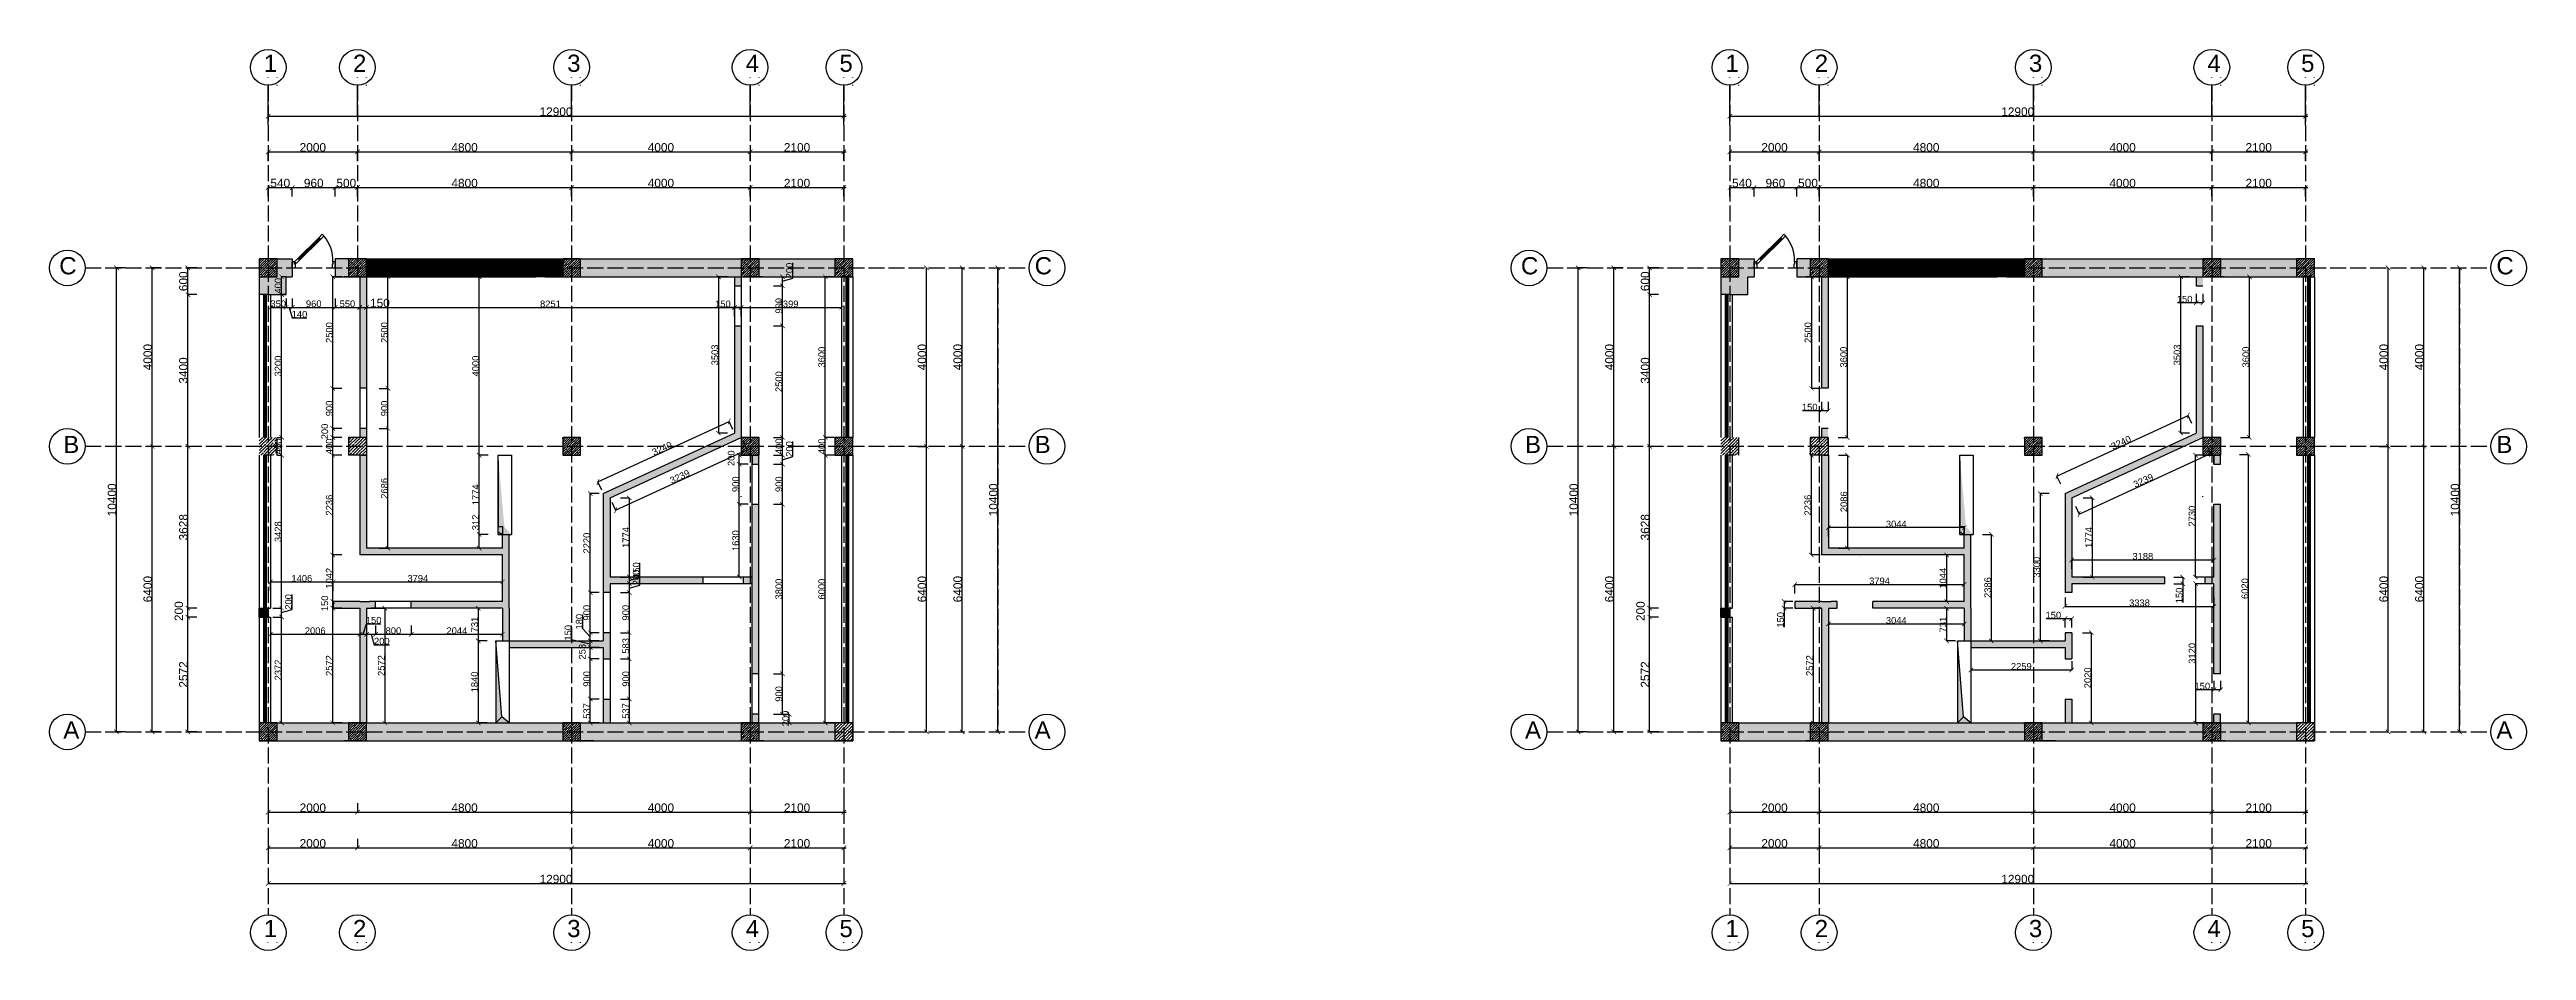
# Model space of a CAD drawing. Header units: millimetres. Extents: x -6014 to 220479, y -27718 to 28747.
# Drawn here: x -6014 to 49491, y -27137 to -6944 of the extents above; entities that cross this region are included whole.
import ezdxf

# ---------------------------------------------------------------- set-up
doc = ezdxf.new("R2010")
doc.units = ezdxf.units.MM
doc.header["$MEASUREMENT"] = 0
doc.linetypes.add('ACAD_ISO02W100', pattern=[15, 12, -3])
doc.layers.add('Plan 1', color=7, linetype='Continuous')
doc.layers.add('Plan 2', color=7, linetype='Continuous')
doc.styles.add('gost', font='GOST Common.ttf')
doc.styles.get("Standard").update_dxf_attribs({"font": 'arial.ttf'})
doc.dimstyles.new('GOST', dxfattribs={"dimtxt": 190, "dimasz": 100, "dimexe": 0.18, "dimexo": 0.06, "dimgap": 3, "dimtad": 1, "dimdec": 0, "dimzin": 0, "dimdsep": 46, "dimtxsty": 'Standard', "dimblk": 'ARCHTICK', "dimcen": 0.09, "dimclrt": 256, "dimadec": 0, "dimazin": 0, "dimtfac": 1, "dimtdec": 0, "dimtofl": 0, "dimtmove": 0, "dimatfit": 3, "dimldrblk": 'ARCHTICK', "dimfxl": 200, "dimfxlon": 1, "dimtolj": 1, "dimtzin": 0, "dimarcsym": 0})
pattern_1 = [(45, (-53788.2, -35238.58), (-70.71068, 70.71068), []), (45, (-53717.48, -35238.58), (-70.71068, 70.71068), [125, -25, 0, -25])]
pattern_2 = [(45, (-21033.08, -35238.58), (-70.71068, 70.71068), []), (45, (-20962.37, -35238.58), (-70.71068, 70.71068), [125, -25, 0, -25])]

msp = doc.modelspace()

# ---------------------------------------------------------------- texts
at = {"layer": 'Plan 1', "char_height": 384.87481, "attachment_point": 1}
for s, insert in [('1', (-1213.76822, -7059.03909)), ('2', (786.23178, -7058.85909)), ('3', (5586.02141, -7058.85909)), ('4', (9586.02141, -7058.85909)), ('5', (11686.02141, -7058.85909)), ('1', (31541.34309, -7059.03909)), ('2', (33541.34309, -7058.85909)), ('3', (38341.13271, -7058.85909)), ('4', (42341.13271, -7058.85909)), ('5', (44441.13271, -7058.85909)), ('1', (-1213.76822, -26452.78219)), ('2', (786.23178, -26452.60219)), ('3', (5586.02141, -26452.60219)), ('4', (9586.02141, -26452.60219)), ('5', (11686.02141, -26452.60219)), ('1', (31541.34309, -26452.78219)), ('2', (33541.34309, -26452.60219)), ('3', (38341.13271, -26452.60219)), ('4', (42341.13271, -26452.60219)), ('5', (44441.13271, -26452.60219))]:
    msp.add_mtext_dynamic_manual_height_columns(s, width=384.8748082, gutter_width=0.54982, heights=[0], dxfattribs=dict(at, insert=insert))
at = {"layer": 'Plan 1', "char_height": 384.8748082, "attachment_point": 7, "style": 'gost'}
for s, insert in [('{\\fArial|b0|i0|c0|p34;C}', (-5796.96827, -11987.98239)), ('{\\fArial|b0|i0|c0|p34;C}', (16061.76449, -11987.98239)), ('{\\fArial|b0|i0|c0|p34;C}', (26958.14304, -11987.98239)), ('{\\fArial|b0|i0|c0|p34;C}', (48816.8758, -11987.98239)), ('{\\fArial|b0|i0|c0|p34;B}', (-5705.70104, -15987.98239)), ('{\\fArial|b0|i0|c0|p34;B}', (16061.76449, -15987.98239)), ('{\\fArial|b0|i0|c0|p34;B}', (27049.41027, -15987.98239)), ('{\\fArial|b0|i0|c0|p34;B}', (48816.8758, -15987.98239)), ('{\\fArial|b0|i0|c238|p34;A}', (-5705.70104, -22387.98239)), ('{\\fArial|b0|i0|c238|p34;A}', (16061.76449, -22387.98239)), ('{\\fArial|b0|i0|c238|p34;A}', (27049.41027, -22387.98239)), ('{\\fArial|b0|i0|c238|p34;A}', (48816.8758, -22387.98239))]:
    msp.add_mtext_dynamic_manual_height_columns(s, width=384.8748082, gutter_width=0.54982, heights=[0], dxfattribs=dict(at, insert=insert))

# ---------------------------------------------------------------- blocks, each defined once
blk = doc.blocks.new('A$C3C032968')
for p, q in [((0, 0), (0, 100)), ((0, 100), (0, 0)), ((700, 0), (700, 100)), ((700, 0), (700, 100))]:
    blk.add_line(p, q)
for points in [[(120, 128), (461, 466), (433, 494), (92, 156)], [(113, 135), (454, 473), (440, 487), (99, 149)], [(517, 522), (461, 466), (433, 494), (489, 551)], [(35, 100), (0, 100), (0, 0), (50, 0), (50, 50), (50, 60), (35, 60)], [(63, 72), (120, 128), (92, 156), (35, 100)], [(665, 100), (665, 60), (650, 60), (650, 50), (650, 0), (700, 0), (700, 100)]]:
    blk.add_lwpolyline(points, close=True)
blk.add_arc((72, 129), 593, 357.2313, 41.4937)
blk = doc.blocks.new('_ArchTick')
at = {"color": 0, "linetype": 'ByBlock', "const_width": 0.15}
blk.add_lwpolyline([(-0.5, -0.5), (0.5, 0.5)], dxfattribs=at)
blk = doc.blocks.new('*D305')
at = {"color": 0, "lineweight": -2, "transparency": 16777216}
for p, q in [((-1114, -10238), (-1114, -10037)), ((-1114, -10038), (-574, -10038)), ((-574, -10238), (-574, -10037))]:
    blk.add_line(p, q, dxfattribs=at)
at = {"layer": 'Defpoints', "color": 0, "transparency": 16777216}
for p in [(-574, -10038), (-1114, -11838), (-574, -11769)]:
    blk.add_point(p, dxfattribs=at)
at = {"color": 0, "lineweight": -2, "transparency": 16777216, "xscale": 100, "yscale": 100, "zscale": 100, "rotation": 180}
blk.add_blockref('_ArchTick', (-1114, -10038), dxfattribs=at)
at = {"color": 0, "lineweight": -2, "transparency": 16777216, "xscale": 100, "yscale": 100, "zscale": 100}
blk.add_blockref('_ArchTick', (-574, -10038), dxfattribs=at)
at = {"transparency": 16777216, "insert": (-844, -9938), "char_height": 190, "attachment_point": 5}
blk.add_mtext('\\A1;540', dxfattribs=at)
blk = doc.blocks.new('*D306')
at = {"color": 0, "lineweight": -2, "transparency": 16777216}
for p, q in [((-574, -10238), (-574, -10037)), ((-574, -10038), (386, -10038)), ((386, -10238), (386, -10037))]:
    blk.add_line(p, q, dxfattribs=at)
at = {"layer": 'Defpoints', "color": 0, "transparency": 16777216}
for p in [(386, -10038), (386, -11638), (-574, -11769)]:
    blk.add_point(p, dxfattribs=at)
at = {"color": 0, "lineweight": -2, "transparency": 16777216, "xscale": 100, "yscale": 100, "zscale": 100, "rotation": 180}
blk.add_blockref('_ArchTick', (-574, -10038), dxfattribs=at)
at = {"color": 0, "lineweight": -2, "transparency": 16777216, "xscale": 100, "yscale": 100, "zscale": 100}
blk.add_blockref('_ArchTick', (386, -10038), dxfattribs=at)
at = {"transparency": 16777216, "insert": (-94, -9938), "char_height": 190, "attachment_point": 5}
blk.add_mtext('\\A1;960', dxfattribs=at)
blk = doc.blocks.new('*D307')
at = {"color": 0, "lineweight": -2, "transparency": 16777216}
for p, q in [((386, -10238), (386, -10037)), ((386, -10038), (886, -10038)), ((886, -10238), (886, -10037))]:
    blk.add_line(p, q, dxfattribs=at)
at = {"layer": 'Defpoints', "color": 0, "transparency": 16777216}
for p in [(886, -10038), (386, -11638), (886, -11838)]:
    blk.add_point(p, dxfattribs=at)
at = {"color": 0, "lineweight": -2, "transparency": 16777216, "xscale": 100, "yscale": 100, "zscale": 100, "rotation": 180}
blk.add_blockref('_ArchTick', (386, -10038), dxfattribs=at)
at = {"color": 0, "lineweight": -2, "transparency": 16777216, "xscale": 100, "yscale": 100, "zscale": 100}
blk.add_blockref('_ArchTick', (886, -10038), dxfattribs=at)
at = {"transparency": 16777216, "insert": (636, -9938), "char_height": 190, "attachment_point": 5}
blk.add_mtext('\\A1;500', dxfattribs=at)
blk = doc.blocks.new('*D308')
at = {"color": 0, "lineweight": -2, "transparency": 16777216}
for p, q in [((886, -10238), (886, -10037)), ((886, -10038), (5686, -10038)), ((5686, -10238), (5686, -10037))]:
    blk.add_line(p, q, dxfattribs=at)
at = {"layer": 'Defpoints', "color": 0, "transparency": 16777216}
for p in [(5686, -10038), (886, -11838), (5686, -11838)]:
    blk.add_point(p, dxfattribs=at)
at = {"color": 0, "lineweight": -2, "transparency": 16777216, "xscale": 100, "yscale": 100, "zscale": 100, "rotation": 180}
blk.add_blockref('_ArchTick', (886, -10038), dxfattribs=at)
at = {"color": 0, "lineweight": -2, "transparency": 16777216, "xscale": 100, "yscale": 100, "zscale": 100}
blk.add_blockref('_ArchTick', (5686, -10038), dxfattribs=at)
at = {"transparency": 16777216, "insert": (3286, -9938), "char_height": 190, "attachment_point": 5}
blk.add_mtext('\\A1;4800', dxfattribs=at)
blk = doc.blocks.new('*D309')
at = {"color": 0, "lineweight": -2, "transparency": 16777216}
for p, q in [((5686, -10238), (5686, -10037)), ((5686, -10038), (9686, -10038)), ((9686, -10238), (9686, -10037))]:
    blk.add_line(p, q, dxfattribs=at)
at = {"layer": 'Defpoints', "color": 0, "transparency": 16777216}
for p in [(9686, -10038), (5686, -11838), (9686, -11838)]:
    blk.add_point(p, dxfattribs=at)
at = {"color": 0, "lineweight": -2, "transparency": 16777216, "xscale": 100, "yscale": 100, "zscale": 100, "rotation": 180}
blk.add_blockref('_ArchTick', (5686, -10038), dxfattribs=at)
at = {"color": 0, "lineweight": -2, "transparency": 16777216, "xscale": 100, "yscale": 100, "zscale": 100}
blk.add_blockref('_ArchTick', (9686, -10038), dxfattribs=at)
at = {"transparency": 16777216, "insert": (7686, -9938), "char_height": 190, "attachment_point": 5}
blk.add_mtext('\\A1;4000', dxfattribs=at)
blk = doc.blocks.new('*D310')
at = {"color": 0, "lineweight": -2, "transparency": 16777216}
for p, q in [((9686, -10238), (9686, -10037)), ((9686, -10038), (11786, -10038)), ((11786, -10238), (11786, -10037))]:
    blk.add_line(p, q, dxfattribs=at)
at = {"layer": 'Defpoints', "color": 0, "transparency": 16777216}
for p in [(11786, -10038), (9686, -11838), (11786, -11838)]:
    blk.add_point(p, dxfattribs=at)
at = {"color": 0, "lineweight": -2, "transparency": 16777216, "xscale": 100, "yscale": 100, "zscale": 100, "rotation": 180}
blk.add_blockref('_ArchTick', (9686, -10038), dxfattribs=at)
at = {"color": 0, "lineweight": -2, "transparency": 16777216, "xscale": 100, "yscale": 100, "zscale": 100}
blk.add_blockref('_ArchTick', (11786, -10038), dxfattribs=at)
at = {"transparency": 16777216, "insert": (10736, -9938), "char_height": 190, "attachment_point": 5}
blk.add_mtext('\\A1;2100', dxfattribs=at)
blk = doc.blocks.new('*D290')
at = {"color": 0, "lineweight": -2, "transparency": 16777216}
for p, q in [((-1114, -9438), (-1114, -9237)), ((-1114, -9238), (886, -9238)), ((886, -9438), (886, -9237))]:
    blk.add_line(p, q, dxfattribs=at)
at = {"layer": 'Defpoints', "color": 0, "transparency": 16777216}
for p in [(886, -9238), (-1114, -11838), (886, -11838)]:
    blk.add_point(p, dxfattribs=at)
at = {"color": 0, "lineweight": -2, "transparency": 16777216, "xscale": 100, "yscale": 100, "zscale": 100, "rotation": 180}
blk.add_blockref('_ArchTick', (-1114, -9238), dxfattribs=at)
at = {"color": 0, "lineweight": -2, "transparency": 16777216, "xscale": 100, "yscale": 100, "zscale": 100}
blk.add_blockref('_ArchTick', (886, -9238), dxfattribs=at)
at = {"transparency": 16777216, "insert": (-114, -9138), "char_height": 190, "attachment_point": 5}
blk.add_mtext('\\A1;2000', dxfattribs=at)
blk = doc.blocks.new('*D291')
at = {"color": 0, "lineweight": -2, "transparency": 16777216}
for p, q in [((886, -9438), (886, -9237)), ((886, -9238), (5686, -9238)), ((5686, -9438), (5686, -9237))]:
    blk.add_line(p, q, dxfattribs=at)
at = {"layer": 'Defpoints', "color": 0, "transparency": 16777216}
for p in [(5686, -9238), (886, -11838), (5686, -11838)]:
    blk.add_point(p, dxfattribs=at)
at = {"color": 0, "lineweight": -2, "transparency": 16777216, "xscale": 100, "yscale": 100, "zscale": 100, "rotation": 180}
blk.add_blockref('_ArchTick', (886, -9238), dxfattribs=at)
at = {"color": 0, "lineweight": -2, "transparency": 16777216, "xscale": 100, "yscale": 100, "zscale": 100}
blk.add_blockref('_ArchTick', (5686, -9238), dxfattribs=at)
at = {"transparency": 16777216, "insert": (3286, -9138), "char_height": 190, "attachment_point": 5}
blk.add_mtext('\\A1;4800', dxfattribs=at)
blk = doc.blocks.new('*D292')
at = {"color": 0, "lineweight": -2, "transparency": 16777216}
for p, q in [((5686, -9438), (5686, -9237)), ((5686, -9238), (9686, -9238)), ((9686, -9438), (9686, -9237))]:
    blk.add_line(p, q, dxfattribs=at)
at = {"layer": 'Defpoints', "color": 0, "transparency": 16777216}
for p in [(9686, -9238), (5686, -11838), (9686, -11838)]:
    blk.add_point(p, dxfattribs=at)
at = {"color": 0, "lineweight": -2, "transparency": 16777216, "xscale": 100, "yscale": 100, "zscale": 100, "rotation": 180}
blk.add_blockref('_ArchTick', (5686, -9238), dxfattribs=at)
at = {"color": 0, "lineweight": -2, "transparency": 16777216, "xscale": 100, "yscale": 100, "zscale": 100}
blk.add_blockref('_ArchTick', (9686, -9238), dxfattribs=at)
at = {"transparency": 16777216, "insert": (7686, -9138), "char_height": 190, "attachment_point": 5}
blk.add_mtext('\\A1;4000', dxfattribs=at)
blk = doc.blocks.new('*D293')
at = {"color": 0, "lineweight": -2, "transparency": 16777216}
for p, q in [((9686, -9438), (9686, -9237)), ((9686, -9238), (11786, -9238)), ((11786, -9438), (11786, -9237))]:
    blk.add_line(p, q, dxfattribs=at)
at = {"layer": 'Defpoints', "color": 0, "transparency": 16777216}
for p in [(11786, -9238), (9686, -11838), (11786, -11838)]:
    blk.add_point(p, dxfattribs=at)
at = {"color": 0, "lineweight": -2, "transparency": 16777216, "xscale": 100, "yscale": 100, "zscale": 100, "rotation": 180}
blk.add_blockref('_ArchTick', (9686, -9238), dxfattribs=at)
at = {"color": 0, "lineweight": -2, "transparency": 16777216, "xscale": 100, "yscale": 100, "zscale": 100}
blk.add_blockref('_ArchTick', (11786, -9238), dxfattribs=at)
at = {"transparency": 16777216, "insert": (10736, -9138), "char_height": 190, "attachment_point": 5}
blk.add_mtext('\\A1;2100', dxfattribs=at)
blk = doc.blocks.new('*D294')
at = {"color": 0, "lineweight": -2, "transparency": 16777216}
for p, q in [((-1114, -8638), (-1114, -8437)), ((-1114, -8438), (11786, -8438)), ((11786, -8638), (11786, -8437))]:
    blk.add_line(p, q, dxfattribs=at)
at = {"layer": 'Defpoints', "color": 0, "transparency": 16777216}
for p in [(11786, -8438), (-1114, -11838), (11786, -11838)]:
    blk.add_point(p, dxfattribs=at)
at = {"color": 0, "lineweight": -2, "transparency": 16777216, "xscale": 100, "yscale": 100, "zscale": 100, "rotation": 180}
blk.add_blockref('_ArchTick', (-1114, -8438), dxfattribs=at)
at = {"color": 0, "lineweight": -2, "transparency": 16777216, "xscale": 100, "yscale": 100, "zscale": 100}
blk.add_blockref('_ArchTick', (11786, -8438), dxfattribs=at)
at = {"transparency": 16777216, "insert": (5336, -8338), "char_height": 190, "attachment_point": 5}
blk.add_mtext('\\A1;12900', dxfattribs=at)
blk = doc.blocks.new('*D311')
at = {"color": 0, "lineweight": -2, "transparency": 16777216}
for p, q in [((-2714, -19665), (-2914, -19665)), ((-2914, -22238), (-2914, -19665)), ((-2714, -22238), (-2914, -22238))]:
    blk.add_line(p, q, dxfattribs=at)
at = {"layer": 'Defpoints', "color": 0, "transparency": 16777216}
for p in [(-2914, -19665), (-1064, -19665), (-1114, -22238)]:
    blk.add_point(p, dxfattribs=at)
at = {"color": 0, "lineweight": -2, "transparency": 16777216, "xscale": 100, "yscale": 100, "zscale": 100}
for p, rotation in [((-2914, -19665), 90), ((-2914, -22238), 270)]:
    blk.add_blockref('_ArchTick', p, dxfattribs=dict(at, rotation=rotation))
at = {"transparency": 16777216, "insert": (-3014, -20951), "char_height": 190, "attachment_point": 5, "rotation": 90}
blk.add_mtext('\\A1;2572', dxfattribs=at)
blk = doc.blocks.new('*D295')
at = {"color": 0, "lineweight": -2, "transparency": 16777216}
for p, q in [((-2714, -19465), (-2914, -19465)), ((-2914, -19665), (-2914, -19465)), ((-2714, -19665), (-2914, -19665))]:
    blk.add_line(p, q, dxfattribs=at)
at = {"layer": 'Defpoints', "color": 0, "transparency": 16777216}
for p in [(-2914, -19465), (-1064, -19465), (-1064, -19665)]:
    blk.add_point(p, dxfattribs=at)
at = {"color": 0, "lineweight": -2, "transparency": 16777216, "xscale": 100, "yscale": 100, "zscale": 100}
for p, rotation in [((-2914, -19465), 90), ((-2914, -19665), 270)]:
    blk.add_blockref('_ArchTick', p, dxfattribs=dict(at, rotation=rotation))
at = {"transparency": 16777216, "insert": (-3116, -19532), "char_height": 190, "attachment_point": 5, "rotation": 90}
blk.add_mtext('\\A1;200', dxfattribs=at)
blk = doc.blocks.new('*D296')
at = {"color": 0, "lineweight": -2, "transparency": 16777216}
for p, q in [((-2714, -11838), (-2914, -11838)), ((-2914, -12438), (-2914, -11838)), ((-2714, -12438), (-2914, -12438))]:
    blk.add_line(p, q, dxfattribs=at)
at = {"layer": 'Defpoints', "color": 0, "transparency": 16777216}
for p in [(-2914, -11838), (-1114, -11838), (-1314, -12438)]:
    blk.add_point(p, dxfattribs=at)
at = {"color": 0, "lineweight": -2, "transparency": 16777216, "xscale": 100, "yscale": 100, "zscale": 100}
for p, rotation in [((-2914, -11838), 90), ((-2914, -12438), 270)]:
    blk.add_blockref('_ArchTick', p, dxfattribs=dict(at, rotation=rotation))
at = {"transparency": 16777216, "insert": (-3014, -12138), "char_height": 190, "attachment_point": 5, "rotation": 90}
blk.add_mtext('\\A1;600', dxfattribs=at)
blk = doc.blocks.new('*D297')
at = {"color": 0, "lineweight": -2, "transparency": 16777216}
for p, q in [((-4314, -11838), (-4514, -11838)), ((-4514, -22238), (-4514, -11838)), ((-4314, -22238), (-4514, -22238))]:
    blk.add_line(p, q, dxfattribs=at)
at = {"layer": 'Defpoints', "color": 0, "transparency": 16777216}
for p in [(-4514, -11838), (-1114, -11838), (-1114, -22238)]:
    blk.add_point(p, dxfattribs=at)
at = {"color": 0, "lineweight": -2, "transparency": 16777216, "xscale": 100, "yscale": 100, "zscale": 100}
for p, rotation in [((-4514, -11838), 90), ((-4514, -22238), 270)]:
    blk.add_blockref('_ArchTick', p, dxfattribs=dict(at, rotation=rotation))
at = {"transparency": 16777216, "insert": (-4614, -17038), "char_height": 190, "attachment_point": 5, "rotation": 90}
blk.add_mtext('\\A1;10400', dxfattribs=at)
blk = doc.blocks.new('*D298')
at = {"color": 0, "lineweight": -2, "transparency": 16777216}
for p, q in [((-3514, -15838), (-3714, -15838)), ((-3714, -22238), (-3714, -15838)), ((-3514, -22238), (-3714, -22238))]:
    blk.add_line(p, q, dxfattribs=at)
at = {"layer": 'Defpoints', "color": 0, "transparency": 16777216}
for p in [(-3714, -15838), (-1114, -15838), (-1114, -22238)]:
    blk.add_point(p, dxfattribs=at)
at = {"color": 0, "lineweight": -2, "transparency": 16777216, "xscale": 100, "yscale": 100, "zscale": 100}
for p, rotation in [((-3714, -15838), 90), ((-3714, -22238), 270)]:
    blk.add_blockref('_ArchTick', p, dxfattribs=dict(at, rotation=rotation))
at = {"transparency": 16777216, "insert": (-3814, -19038), "char_height": 190, "attachment_point": 5, "rotation": 90}
blk.add_mtext('\\A1;6400', dxfattribs=at)
blk = doc.blocks.new('*D299')
at = {"color": 0, "lineweight": -2, "transparency": 16777216}
for p, q in [((-3514, -11838), (-3714, -11838)), ((-3714, -15838), (-3714, -11838)), ((-3514, -15838), (-3714, -15838))]:
    blk.add_line(p, q, dxfattribs=at)
at = {"layer": 'Defpoints', "color": 0, "transparency": 16777216}
for p in [(-3714, -11838), (-1114, -11838), (-1114, -15838)]:
    blk.add_point(p, dxfattribs=at)
at = {"color": 0, "lineweight": -2, "transparency": 16777216, "xscale": 100, "yscale": 100, "zscale": 100}
for p, rotation in [((-3714, -11838), 90), ((-3714, -15838), 270)]:
    blk.add_blockref('_ArchTick', p, dxfattribs=dict(at, rotation=rotation))
at = {"transparency": 16777216, "insert": (-3814, -13838), "char_height": 190, "attachment_point": 5, "rotation": 90}
blk.add_mtext('\\A1;4000', dxfattribs=at)
blk = doc.blocks.new('*D312')
at = {"color": 0, "lineweight": -2, "transparency": 16777216}
for p, q in [((-1114, -23838), (-1114, -24038)), ((886, -23838), (886, -24038)), ((-1114, -24038), (886, -24038))]:
    blk.add_line(p, q, dxfattribs=at)
at = {"layer": 'Defpoints', "color": 0, "transparency": 16777216}
for p in [(-1114, -22238), (886, -22238), (886, -24038)]:
    blk.add_point(p, dxfattribs=at)
at = {"color": 0, "lineweight": -2, "transparency": 16777216, "xscale": 100, "yscale": 100, "zscale": 100, "rotation": 180}
blk.add_blockref('_ArchTick', (-1114, -24038), dxfattribs=at)
at = {"color": 0, "lineweight": -2, "transparency": 16777216, "xscale": 100, "yscale": 100, "zscale": 100}
blk.add_blockref('_ArchTick', (886, -24038), dxfattribs=at)
at = {"transparency": 16777216, "insert": (-114, -23938), "char_height": 190, "attachment_point": 5}
blk.add_mtext('\\A1;2000', dxfattribs=at)
blk = doc.blocks.new('*D313')
at = {"color": 0, "lineweight": -2, "transparency": 16777216}
for p, q in [((886, -23838), (886, -24038)), ((5686, -23838), (5686, -24038)), ((886, -24038), (5686, -24038))]:
    blk.add_line(p, q, dxfattribs=at)
at = {"layer": 'Defpoints', "color": 0, "transparency": 16777216}
for p in [(886, -22238), (5686, -22238), (5686, -24038)]:
    blk.add_point(p, dxfattribs=at)
at = {"color": 0, "lineweight": -2, "transparency": 16777216, "xscale": 100, "yscale": 100, "zscale": 100, "rotation": 180}
blk.add_blockref('_ArchTick', (886, -24038), dxfattribs=at)
at = {"color": 0, "lineweight": -2, "transparency": 16777216, "xscale": 100, "yscale": 100, "zscale": 100}
blk.add_blockref('_ArchTick', (5686, -24038), dxfattribs=at)
at = {"transparency": 16777216, "insert": (3286, -23938), "char_height": 190, "attachment_point": 5}
blk.add_mtext('\\A1;4800', dxfattribs=at)
blk = doc.blocks.new('*D314')
at = {"color": 0, "lineweight": -2, "transparency": 16777216}
for p, q in [((5686, -23838), (5686, -24038)), ((9686, -23838), (9686, -24038)), ((5686, -24038), (9686, -24038))]:
    blk.add_line(p, q, dxfattribs=at)
at = {"layer": 'Defpoints', "color": 0, "transparency": 16777216}
for p in [(5686, -22238), (9686, -22237), (9686, -24038)]:
    blk.add_point(p, dxfattribs=at)
at = {"color": 0, "lineweight": -2, "transparency": 16777216, "xscale": 100, "yscale": 100, "zscale": 100, "rotation": 180}
blk.add_blockref('_ArchTick', (5686, -24038), dxfattribs=at)
at = {"color": 0, "lineweight": -2, "transparency": 16777216, "xscale": 100, "yscale": 100, "zscale": 100}
blk.add_blockref('_ArchTick', (9686, -24038), dxfattribs=at)
at = {"transparency": 16777216, "insert": (7686, -23938), "char_height": 190, "attachment_point": 5}
blk.add_mtext('\\A1;4000', dxfattribs=at)
blk = doc.blocks.new('*D315')
at = {"color": 0, "lineweight": -2, "transparency": 16777216}
for p, q in [((9686, -23838), (9686, -24038)), ((11786, -23838), (11786, -24038)), ((9686, -24038), (11786, -24038))]:
    blk.add_line(p, q, dxfattribs=at)
at = {"layer": 'Defpoints', "color": 0, "transparency": 16777216}
for p in [(9686, -22237), (11786, -22238), (11786, -24038)]:
    blk.add_point(p, dxfattribs=at)
at = {"color": 0, "lineweight": -2, "transparency": 16777216, "xscale": 100, "yscale": 100, "zscale": 100, "rotation": 180}
blk.add_blockref('_ArchTick', (9686, -24038), dxfattribs=at)
at = {"color": 0, "lineweight": -2, "transparency": 16777216, "xscale": 100, "yscale": 100, "zscale": 100}
blk.add_blockref('_ArchTick', (11786, -24038), dxfattribs=at)
at = {"transparency": 16777216, "insert": (10736, -23938), "char_height": 190, "attachment_point": 5}
blk.add_mtext('\\A1;2100', dxfattribs=at)
blk = doc.blocks.new('*D300')
at = {"color": 0, "lineweight": -2, "transparency": 16777216}
for p, q in [((-1114, -24638), (-1114, -24838)), ((-1114, -24838), (886, -24838)), ((886, -24638), (886, -24838))]:
    blk.add_line(p, q, dxfattribs=at)
at = {"layer": 'Defpoints', "color": 0, "transparency": 16777216}
for p in [(-1114, -22238), (886, -22238), (886, -24838)]:
    blk.add_point(p, dxfattribs=at)
at = {"color": 0, "lineweight": -2, "transparency": 16777216, "xscale": 100, "yscale": 100, "zscale": 100, "rotation": 180}
blk.add_blockref('_ArchTick', (-1114, -24838), dxfattribs=at)
at = {"color": 0, "lineweight": -2, "transparency": 16777216, "xscale": 100, "yscale": 100, "zscale": 100}
blk.add_blockref('_ArchTick', (886, -24838), dxfattribs=at)
at = {"transparency": 16777216, "insert": (-114, -24738), "char_height": 190, "attachment_point": 5}
blk.add_mtext('\\A1;2000', dxfattribs=at)
blk = doc.blocks.new('*D301')
at = {"color": 0, "lineweight": -2, "transparency": 16777216}
for p, q in [((886, -24638), (886, -24838)), ((886, -24838), (5686, -24838)), ((5686, -24838), (5686, -24837))]:
    blk.add_line(p, q, dxfattribs=at)
at = {"layer": 'Defpoints', "color": 0, "transparency": 16777216}
for p in [(886, -22238), (5686, -24838), (5686, -24838)]:
    blk.add_point(p, dxfattribs=at)
at = {"color": 0, "lineweight": -2, "transparency": 16777216, "xscale": 100, "yscale": 100, "zscale": 100, "rotation": 180}
blk.add_blockref('_ArchTick', (886, -24838), dxfattribs=at)
at = {"color": 0, "lineweight": -2, "transparency": 16777216, "xscale": 100, "yscale": 100, "zscale": 100}
blk.add_blockref('_ArchTick', (5686, -24838), dxfattribs=at)
at = {"transparency": 16777216, "insert": (3286, -24738), "char_height": 190, "attachment_point": 5}
blk.add_mtext('\\A1;4800', dxfattribs=at)
blk = doc.blocks.new('*D302')
at = {"color": 0, "lineweight": -2, "transparency": 16777216}
for p, q in [((5686, -24838), (5686, -24837)), ((5686, -24838), (9686, -24838)), ((9686, -24838), (9686, -24837))]:
    blk.add_line(p, q, dxfattribs=at)
at = {"layer": 'Defpoints', "color": 0, "transparency": 16777216}
for p in [(5686, -24838), (9686, -24838), (9686, -24838)]:
    blk.add_point(p, dxfattribs=at)
at = {"color": 0, "lineweight": -2, "transparency": 16777216, "xscale": 100, "yscale": 100, "zscale": 100, "rotation": 180}
blk.add_blockref('_ArchTick', (5686, -24838), dxfattribs=at)
at = {"color": 0, "lineweight": -2, "transparency": 16777216, "xscale": 100, "yscale": 100, "zscale": 100}
blk.add_blockref('_ArchTick', (9686, -24838), dxfattribs=at)
at = {"transparency": 16777216, "insert": (7686, -24738), "char_height": 190, "attachment_point": 5}
blk.add_mtext('\\A1;4000', dxfattribs=at)
blk = doc.blocks.new('*D303')
at = {"color": 0, "lineweight": -2, "transparency": 16777216}
for p, q in [((9686, -24838), (9686, -24837)), ((9686, -24838), (11786, -24838)), ((11786, -24838), (11786, -24837))]:
    blk.add_line(p, q, dxfattribs=at)
at = {"layer": 'Defpoints', "color": 0, "transparency": 16777216}
for p in [(9686, -24838), (11786, -24838), (11786, -24838)]:
    blk.add_point(p, dxfattribs=at)
at = {"color": 0, "lineweight": -2, "transparency": 16777216, "xscale": 100, "yscale": 100, "zscale": 100, "rotation": 180}
blk.add_blockref('_ArchTick', (9686, -24838), dxfattribs=at)
at = {"color": 0, "lineweight": -2, "transparency": 16777216, "xscale": 100, "yscale": 100, "zscale": 100}
blk.add_blockref('_ArchTick', (11786, -24838), dxfattribs=at)
at = {"transparency": 16777216, "insert": (10736, -24738), "char_height": 190, "attachment_point": 5}
blk.add_mtext('\\A1;2100', dxfattribs=at)
blk = doc.blocks.new('*D316')
at = {"color": 0, "lineweight": -2, "transparency": 16777216}
for p, q in [((-1114, -25438), (-1114, -25638)), ((11786, -25438), (11786, -25638)), ((-1114, -25638), (11786, -25638))]:
    blk.add_line(p, q, dxfattribs=at)
at = {"layer": 'Defpoints', "color": 0, "transparency": 16777216}
for p in [(-1114, -22238), (11786, -22238), (11786, -25638)]:
    blk.add_point(p, dxfattribs=at)
at = {"color": 0, "lineweight": -2, "transparency": 16777216, "xscale": 100, "yscale": 100, "zscale": 100, "rotation": 180}
blk.add_blockref('_ArchTick', (-1114, -25638), dxfattribs=at)
at = {"color": 0, "lineweight": -2, "transparency": 16777216, "xscale": 100, "yscale": 100, "zscale": 100}
blk.add_blockref('_ArchTick', (11786, -25638), dxfattribs=at)
at = {"transparency": 16777216, "insert": (5336, -25538), "char_height": 190, "attachment_point": 5}
blk.add_mtext('\\A1;12900', dxfattribs=at)
blk = doc.blocks.new('*D317')
at = {"color": 0, "lineweight": -2, "transparency": 16777216}
for p, q in [((13436, -15838), (13636, -15838)), ((13636, -22238), (13636, -15838)), ((13436, -22238), (13636, -22238))]:
    blk.add_line(p, q, dxfattribs=at)
at = {"layer": 'Defpoints', "color": 0, "transparency": 16777216}
for p in [(11786, -15838), (13636, -15838), (11786, -22238)]:
    blk.add_point(p, dxfattribs=at)
at = {"color": 0, "lineweight": -2, "transparency": 16777216, "xscale": 100, "yscale": 100, "zscale": 100}
for p, rotation in [((13636, -15838), 90), ((13636, -22238), 270)]:
    blk.add_blockref('_ArchTick', p, dxfattribs=dict(at, rotation=rotation))
at = {"transparency": 16777216, "insert": (13536, -19038), "char_height": 190, "attachment_point": 5, "rotation": 90}
blk.add_mtext('\\A1;6400', dxfattribs=at)
blk = doc.blocks.new('*D318')
at = {"color": 0, "lineweight": -2, "transparency": 16777216}
for p, q in [((13636, -11838), (13636, -11838)), ((13636, -15838), (13636, -11838)), ((13436, -15838), (13636, -15838))]:
    blk.add_line(p, q, dxfattribs=at)
at = {"layer": 'Defpoints', "color": 0, "transparency": 16777216}
for p in [(13636, -11838), (13636, -11838), (11786, -15838)]:
    blk.add_point(p, dxfattribs=at)
at = {"color": 0, "lineweight": -2, "transparency": 16777216, "xscale": 100, "yscale": 100, "zscale": 100}
for p, rotation in [((13636, -11838), 90), ((13636, -15838), 270)]:
    blk.add_blockref('_ArchTick', p, dxfattribs=dict(at, rotation=rotation))
at = {"transparency": 16777216, "insert": (13536, -13838), "char_height": 190, "attachment_point": 5, "rotation": 90}
blk.add_mtext('\\A1;4000', dxfattribs=at)
blk = doc.blocks.new('*D319')
at = {"color": 0, "lineweight": -2, "transparency": 16777216}
for p, q in [((14436, -15838), (14436, -15838)), ((14436, -22238), (14436, -15838)), ((14436, -22238), (14436, -22238))]:
    blk.add_line(p, q, dxfattribs=at)
at = {"layer": 'Defpoints', "color": 0, "transparency": 16777216}
for p in [(14436, -15838), (14436, -15838), (14436, -22238)]:
    blk.add_point(p, dxfattribs=at)
at = {"color": 0, "lineweight": -2, "transparency": 16777216, "xscale": 100, "yscale": 100, "zscale": 100}
for p, rotation in [((14436, -15838), 90), ((14436, -22238), 270)]:
    blk.add_blockref('_ArchTick', p, dxfattribs=dict(at, rotation=rotation))
at = {"transparency": 16777216, "insert": (14336, -19038), "char_height": 190, "attachment_point": 5, "rotation": 90}
blk.add_mtext('\\A1;6400', dxfattribs=at)
blk = doc.blocks.new('*D320')
at = {"color": 0, "lineweight": -2, "transparency": 16777216}
for p, q in [((14436, -11838), (14436, -11838)), ((14436, -15838), (14436, -11838)), ((14436, -15838), (14436, -15838))]:
    blk.add_line(p, q, dxfattribs=at)
at = {"layer": 'Defpoints', "color": 0, "transparency": 16777216}
for p in [(14436, -11838), (14436, -11838), (14436, -15838)]:
    blk.add_point(p, dxfattribs=at)
at = {"color": 0, "lineweight": -2, "transparency": 16777216, "xscale": 100, "yscale": 100, "zscale": 100}
for p, rotation in [((14436, -11838), 90), ((14436, -15838), 270)]:
    blk.add_blockref('_ArchTick', p, dxfattribs=dict(at, rotation=rotation))
at = {"transparency": 16777216, "insert": (14336, -13838), "char_height": 190, "attachment_point": 5, "rotation": 90}
blk.add_mtext('\\A1;4000', dxfattribs=at)
blk = doc.blocks.new('*D321')
at = {"color": 0, "lineweight": -2, "transparency": 16777216}
for p, q in [((-2714, -15838), (-2914, -15838)), ((-2914, -19465), (-2914, -15838)), ((-2714, -19465), (-2914, -19465))]:
    blk.add_line(p, q, dxfattribs=at)
at = {"layer": 'Defpoints', "color": 0, "transparency": 16777216}
for p in [(-2914, -15838), (-1314, -15838), (-1314, -19465)]:
    blk.add_point(p, dxfattribs=at)
at = {"color": 0, "lineweight": -2, "transparency": 16777216, "xscale": 100, "yscale": 100, "zscale": 100}
for p, rotation in [((-2914, -15838), 90), ((-2914, -19465), 270)]:
    blk.add_blockref('_ArchTick', p, dxfattribs=dict(at, rotation=rotation))
at = {"transparency": 16777216, "insert": (-3014, -17651), "char_height": 190, "attachment_point": 5, "rotation": 90}
blk.add_mtext('\\A1;3628', dxfattribs=at)
blk = doc.blocks.new('*D322')
at = {"color": 0, "lineweight": -2, "transparency": 16777216}
for p, q in [((-2714, -12438), (-2914, -12438)), ((-2914, -15838), (-2914, -12438)), ((-2714, -15838), (-2914, -15838))]:
    blk.add_line(p, q, dxfattribs=at)
at = {"layer": 'Defpoints', "color": 0, "transparency": 16777216}
for p in [(-2914, -12438), (-1314, -12438), (-1314, -15838)]:
    blk.add_point(p, dxfattribs=at)
at = {"color": 0, "lineweight": -2, "transparency": 16777216, "xscale": 100, "yscale": 100, "zscale": 100}
for p, rotation in [((-2914, -12438), 90), ((-2914, -15838), 270)]:
    blk.add_blockref('_ArchTick', p, dxfattribs=dict(at, rotation=rotation))
at = {"transparency": 16777216, "insert": (-3014, -14138), "char_height": 190, "attachment_point": 5, "rotation": 90}
blk.add_mtext('\\A1;3400', dxfattribs=at)
blk = doc.blocks.new('*D304')
at = {"color": 0, "lineweight": -2, "transparency": 16777216}
for p, q in [((15036, -11838), (15236, -11838)), ((15236, -22238), (15236, -11838)), ((15036, -22238), (15236, -22238))]:
    blk.add_line(p, q, dxfattribs=at)
at = {"layer": 'Defpoints', "color": 0, "transparency": 16777216}
for p in [(11786, -11838), (15236, -11838), (11786, -22238)]:
    blk.add_point(p, dxfattribs=at)
at = {"color": 0, "lineweight": -2, "transparency": 16777216, "xscale": 100, "yscale": 100, "zscale": 100}
for p, rotation in [((15236, -11838), 90), ((15236, -22238), 270)]:
    blk.add_blockref('_ArchTick', p, dxfattribs=dict(at, rotation=rotation))
at = {"transparency": 16777216, "insert": (15136, -17038), "char_height": 190, "attachment_point": 5, "rotation": 90}
blk.add_mtext('\\A1;10400', dxfattribs=at)
blk = doc.blocks.new('*D426')
at = {"color": 0, "lineweight": -2, "transparency": 16777216}
for p, q in [((-1064, -19078), (-1064, -18878)), ((-1064, -18878), (342, -18878)), ((342, -19078), (342, -18878))]:
    blk.add_line(p, q, dxfattribs=at)
at = {"layer": 'Defpoints', "color": 0, "transparency": 16777216}
for p in [(342, -18878), (-1064, -19465), (342, -19465)]:
    blk.add_point(p, dxfattribs=at)
at = {"color": 0, "lineweight": -2, "transparency": 16777216, "xscale": 100, "yscale": 100, "zscale": 100, "rotation": 180}
blk.add_blockref('_ArchTick', (-1064, -18878), dxfattribs=at)
at = {"color": 0, "lineweight": -2, "transparency": 16777216, "xscale": 100, "yscale": 100, "zscale": 100}
blk.add_blockref('_ArchTick', (342, -18878), dxfattribs=at)
at = {"transparency": 16777216, "insert": (-361, -18799), "char_height": 150, "attachment_point": 5}
blk.add_mtext('\\A1;1406', dxfattribs=at)
blk = doc.blocks.new('*D427')
at = {"color": 0, "lineweight": -2, "transparency": 16777216}
for p, q in [((342, -19078), (342, -18878)), ((342, -18878), (4136, -18878)), ((4136, -19078), (4136, -18878))]:
    blk.add_line(p, q, dxfattribs=at)
at = {"layer": 'Defpoints', "color": 0, "transparency": 16777216}
for p in [(4136, -18878), (4136, -19317), (342, -19465)]:
    blk.add_point(p, dxfattribs=at)
at = {"color": 0, "lineweight": -2, "transparency": 16777216, "xscale": 100, "yscale": 100, "zscale": 100, "rotation": 180}
blk.add_blockref('_ArchTick', (342, -18878), dxfattribs=at)
at = {"color": 0, "lineweight": -2, "transparency": 16777216, "xscale": 100, "yscale": 100, "zscale": 100}
blk.add_blockref('_ArchTick', (4136, -18878), dxfattribs=at)
at = {"transparency": 16777216, "insert": (2239, -18798), "char_height": 150, "attachment_point": 5}
blk.add_mtext('\\A1;3794', dxfattribs=at)
blk = doc.blocks.new('*D428')
at = {"color": 0, "lineweight": -2, "transparency": 16777216}
for p, q in [((533, -19465), (333, -19465)), ((333, -22038), (333, -19465)), ((533, -22038), (333, -22038))]:
    blk.add_line(p, q, dxfattribs=at)
at = {"layer": 'Defpoints', "color": 0, "transparency": 16777216}
for p in [(333, -19465), (1240, -19465), (1240, -22038)]:
    blk.add_point(p, dxfattribs=at)
at = {"color": 0, "lineweight": -2, "transparency": 16777216, "xscale": 100, "yscale": 100, "zscale": 100}
for p, rotation in [((333, -19465), 90), ((333, -22038), 270)]:
    blk.add_blockref('_ArchTick', p, dxfattribs=dict(at, rotation=rotation))
at = {"transparency": 16777216, "insert": (254, -20751), "char_height": 150, "attachment_point": 5, "rotation": 90}
blk.add_mtext('\\A1;2572', dxfattribs=at)
blk = doc.blocks.new('*D429')
at = {"color": 0, "lineweight": -2, "transparency": 16777216}
for p, q in [((533, -19315), (333, -19315)), ((333, -19465), (333, -19315)), ((533, -19465), (333, -19465))]:
    blk.add_line(p, q, dxfattribs=at)
at = {"layer": 'Defpoints', "color": 0, "transparency": 16777216}
for p in [(333, -19315), (640, -19315), (1240, -19465)]:
    blk.add_point(p, dxfattribs=at)
at = {"color": 0, "lineweight": -2, "transparency": 16777216, "xscale": 100, "yscale": 100, "zscale": 100}
for p, rotation in [((333, -19315), 90), ((333, -19465), 270)]:
    blk.add_blockref('_ArchTick', p, dxfattribs=dict(at, rotation=rotation))
at = {"transparency": 16777216, "insert": (154, -19357), "char_height": 150, "attachment_point": 5, "rotation": 90}
blk.add_mtext('\\A1;150', dxfattribs=at)
blk = doc.blocks.new('*D430')
at = {"color": 0, "lineweight": -2, "transparency": 16777216}
for p, q in [((533, -18273), (333, -18273)), ((333, -19315), (333, -18273)), ((533, -19315), (333, -19315))]:
    blk.add_line(p, q, dxfattribs=at)
at = {"layer": 'Defpoints', "color": 0, "transparency": 16777216}
for p in [(333, -18273), (1240, -18273), (640, -19315)]:
    blk.add_point(p, dxfattribs=at)
at = {"color": 0, "lineweight": -2, "transparency": 16777216, "xscale": 100, "yscale": 100, "zscale": 100}
for p, rotation in [((333, -18273), 90), ((333, -19315), 270)]:
    blk.add_blockref('_ArchTick', p, dxfattribs=dict(at, rotation=rotation))
at = {"transparency": 16777216, "insert": (254, -18794), "char_height": 150, "attachment_point": 5, "rotation": 90}
blk.add_mtext('\\A1;1042', dxfattribs=at)
blk = doc.blocks.new('*D431')
at = {"color": 0, "lineweight": -2, "transparency": 16777216}
for p, q in [((533, -16038), (333, -16038)), ((333, -18273), (333, -16038)), ((533, -18273), (333, -18273))]:
    blk.add_line(p, q, dxfattribs=at)
at = {"layer": 'Defpoints', "color": 0, "transparency": 16777216}
for p in [(333, -16038), (1240, -16038), (1240, -18273)]:
    blk.add_point(p, dxfattribs=at)
at = {"color": 0, "lineweight": -2, "transparency": 16777216, "xscale": 100, "yscale": 100, "zscale": 100}
for p, rotation in [((333, -16038), 90), ((333, -18273), 270)]:
    blk.add_blockref('_ArchTick', p, dxfattribs=dict(at, rotation=rotation))
at = {"transparency": 16777216, "insert": (254, -17155), "char_height": 150, "attachment_point": 5, "rotation": 90}
blk.add_mtext('\\A1;2236', dxfattribs=at)
blk = doc.blocks.new('*D432')
at = {"color": 0, "lineweight": -2, "transparency": 16777216}
for p, q in [((533, -15638), (333, -15638)), ((333, -16038), (333, -15638)), ((533, -16038), (333, -16038))]:
    blk.add_line(p, q, dxfattribs=at)
at = {"layer": 'Defpoints', "color": 0, "transparency": 16777216}
for p in [(333, -15638), (1233, -15638), (1240, -16038)]:
    blk.add_point(p, dxfattribs=at)
at = {"color": 0, "lineweight": -2, "transparency": 16777216, "xscale": 100, "yscale": 100, "zscale": 100}
for p, rotation in [((333, -15638), 90), ((333, -16038), 270)]:
    blk.add_blockref('_ArchTick', p, dxfattribs=dict(at, rotation=rotation))
at = {"transparency": 16777216, "insert": (254, -15838), "char_height": 150, "attachment_point": 5, "rotation": 90}
blk.add_mtext('\\A1;400', dxfattribs=at)
blk = doc.blocks.new('*D433')
at = {"color": 0, "lineweight": -2, "transparency": 16777216}
for p, q in [((533, -15438), (333, -15438)), ((333, -15638), (333, -15438)), ((533, -15638), (333, -15638))]:
    blk.add_line(p, q, dxfattribs=at)
at = {"layer": 'Defpoints', "color": 0, "transparency": 16777216}
for p in [(333, -15438), (1233, -15438), (1233, -15638)]:
    blk.add_point(p, dxfattribs=at)
at = {"color": 0, "lineweight": -2, "transparency": 16777216, "xscale": 100, "yscale": 100, "zscale": 100}
for p, rotation in [((333, -15438), 90), ((333, -15638), 270)]:
    blk.add_blockref('_ArchTick', p, dxfattribs=dict(at, rotation=rotation))
at = {"transparency": 16777216, "insert": (154, -15505), "char_height": 150, "attachment_point": 5, "rotation": 90}
blk.add_mtext('\\A1;200', dxfattribs=at)
blk = doc.blocks.new('*D434')
at = {"color": 0, "lineweight": -2, "transparency": 16777216}
for p, q in [((533, -14538), (333, -14538)), ((333, -15438), (333, -14538)), ((533, -15438), (333, -15438))]:
    blk.add_line(p, q, dxfattribs=at)
at = {"layer": 'Defpoints', "color": 0, "transparency": 16777216}
for p in [(333, -14538), (1233, -14538), (1233, -15438)]:
    blk.add_point(p, dxfattribs=at)
at = {"color": 0, "lineweight": -2, "transparency": 16777216, "xscale": 100, "yscale": 100, "zscale": 100}
for p, rotation in [((333, -14538), 90), ((333, -15438), 270)]:
    blk.add_blockref('_ArchTick', p, dxfattribs=dict(at, rotation=rotation))
at = {"transparency": 16777216, "insert": (254, -14988), "char_height": 150, "attachment_point": 5, "rotation": 90}
blk.add_mtext('\\A1;900', dxfattribs=at)
blk = doc.blocks.new('*D435')
at = {"color": 0, "lineweight": -2, "transparency": 16777216}
for p, q in [((533, -12038), (333, -12038)), ((333, -14538), (333, -12038)), ((533, -14538), (333, -14538))]:
    blk.add_line(p, q, dxfattribs=at)
at = {"layer": 'Defpoints', "color": 0, "transparency": 16777216}
for p in [(333, -12038), (1233, -12038), (1233, -14538)]:
    blk.add_point(p, dxfattribs=at)
at = {"color": 0, "lineweight": -2, "transparency": 16777216, "xscale": 100, "yscale": 100, "zscale": 100}
for p, rotation in [((333, -12038), 90), ((333, -14538), 270)]:
    blk.add_blockref('_ArchTick', p, dxfattribs=dict(at, rotation=rotation))
at = {"transparency": 16777216, "insert": (254, -13288), "char_height": 150, "attachment_point": 5, "rotation": 90}
blk.add_mtext('\\A1;2500', dxfattribs=at)
blk = doc.blocks.new('*D436')
at = {"color": 0, "lineweight": -2, "transparency": 16777216}
for p, q in [((-1064, -12524), (-1064, -12724)), ((-1064, -12724), (-714, -12724)), ((-714, -12524), (-714, -12724))]:
    blk.add_line(p, q, dxfattribs=at)
at = {"layer": 'Defpoints', "color": 0, "transparency": 16777216}
for p in [(-1064, -12438), (-714, -12438), (-714, -12724)]:
    blk.add_point(p, dxfattribs=at)
at = {"color": 0, "lineweight": -2, "transparency": 16777216, "xscale": 100, "yscale": 100, "zscale": 100, "rotation": 180}
blk.add_blockref('_ArchTick', (-1064, -12724), dxfattribs=at)
at = {"color": 0, "lineweight": -2, "transparency": 16777216, "xscale": 100, "yscale": 100, "zscale": 100}
blk.add_blockref('_ArchTick', (-714, -12724), dxfattribs=at)
at = {"transparency": 16777216, "insert": (-889, -12644), "char_height": 150, "attachment_point": 5}
blk.add_mtext('\\A1;350', dxfattribs=at)
blk = doc.blocks.new('*D437')
at = {"color": 0, "lineweight": -2, "transparency": 16777216}
for p, q in [((-714, -12524), (-714, -12724)), ((-714, -12724), (-574, -12724)), ((-644, -12724), (-574, -12958)), ((-574, -12524), (-574, -12724)), ((-574, -12958), (-251, -12958))]:
    blk.add_line(p, q, dxfattribs=at)
at = {"layer": 'Defpoints', "color": 0, "transparency": 16777216}
for p in [(-574, -12038), (-714, -12438), (-574, -12724)]:
    blk.add_point(p, dxfattribs=at)
at = {"color": 0, "lineweight": -2, "transparency": 16777216, "xscale": 100, "yscale": 100, "zscale": 100, "rotation": 180}
blk.add_blockref('_ArchTick', (-714, -12724), dxfattribs=at)
at = {"color": 0, "lineweight": -2, "transparency": 16777216, "xscale": 100, "yscale": 100, "zscale": 100}
blk.add_blockref('_ArchTick', (-574, -12724), dxfattribs=at)
at = {"transparency": 16777216, "insert": (-413, -12878), "char_height": 150, "attachment_point": 5}
blk.add_mtext('\\A1;140', dxfattribs=at)
blk = doc.blocks.new('*D438')
at = {"color": 0, "lineweight": -2, "transparency": 16777216}
for p, q in [((-574, -12524), (-574, -12724)), ((-574, -12724), (386, -12724)), ((386, -12524), (386, -12724))]:
    blk.add_line(p, q, dxfattribs=at)
at = {"layer": 'Defpoints', "color": 0, "transparency": 16777216}
for p in [(-574, -12038), (386, -12038), (386, -12724)]:
    blk.add_point(p, dxfattribs=at)
at = {"color": 0, "lineweight": -2, "transparency": 16777216, "xscale": 100, "yscale": 100, "zscale": 100, "rotation": 180}
blk.add_blockref('_ArchTick', (-574, -12724), dxfattribs=at)
at = {"color": 0, "lineweight": -2, "transparency": 16777216, "xscale": 100, "yscale": 100, "zscale": 100}
blk.add_blockref('_ArchTick', (386, -12724), dxfattribs=at)
at = {"transparency": 16777216, "insert": (-94, -12644), "char_height": 150, "attachment_point": 5}
blk.add_mtext('\\A1;960', dxfattribs=at)
blk = doc.blocks.new('*D439')
at = {"color": 0, "lineweight": -2, "transparency": 16777216}
for p, q in [((386, -12524), (386, -12724)), ((386, -12724), (936, -12724)), ((936, -12524), (936, -12724))]:
    blk.add_line(p, q, dxfattribs=at)
at = {"layer": 'Defpoints', "color": 0, "transparency": 16777216}
for p in [(386, -12038), (936, -12038), (936, -12724)]:
    blk.add_point(p, dxfattribs=at)
at = {"color": 0, "lineweight": -2, "transparency": 16777216, "xscale": 100, "yscale": 100, "zscale": 100, "rotation": 180}
blk.add_blockref('_ArchTick', (386, -12724), dxfattribs=at)
at = {"color": 0, "lineweight": -2, "transparency": 16777216, "xscale": 100, "yscale": 100, "zscale": 100}
blk.add_blockref('_ArchTick', (936, -12724), dxfattribs=at)
at = {"transparency": 16777216, "insert": (661, -12644), "char_height": 150, "attachment_point": 5}
blk.add_mtext('\\A1;550', dxfattribs=at)
blk = doc.blocks.new('*D440')
at = {"color": 0, "lineweight": -2, "transparency": 16777216}
for p, q in [((-1013, -19665), (-813, -19665)), ((-813, -22038), (-813, -19665)), ((-1013, -22038), (-813, -22038))]:
    blk.add_line(p, q, dxfattribs=at)
at = {"layer": 'Defpoints', "color": 0, "transparency": 16777216}
for p in [(-1064, -19665), (-813, -19665), (-1064, -22038)]:
    blk.add_point(p, dxfattribs=at)
at = {"color": 0, "lineweight": -2, "transparency": 16777216, "xscale": 100, "yscale": 100, "zscale": 100}
for p, rotation in [((-813, -19665), 90), ((-813, -22038), 270)]:
    blk.add_blockref('_ArchTick', p, dxfattribs=dict(at, rotation=rotation))
at = {"transparency": 16777216, "insert": (-893, -20851), "char_height": 150, "attachment_point": 5, "rotation": 90}
blk.add_mtext('\\A1;2372', dxfattribs=at)
blk = doc.blocks.new('*D441')
at = {"color": 0, "lineweight": -2, "transparency": 16777216}
for p, q in [((-579, -19495), (-579, -19155)), ((-1013, -19465), (-813, -19465)), ((-1013, -19665), (-813, -19665)), ((-813, -19665), (-813, -19465)), ((-813, -19565), (-579, -19495))]:
    blk.add_line(p, q, dxfattribs=at)
at = {"layer": 'Defpoints', "color": 0, "transparency": 16777216}
for p in [(-1064, -19465), (-1064, -19665), (-813, -19465)]:
    blk.add_point(p, dxfattribs=at)
at = {"color": 0, "lineweight": -2, "transparency": 16777216, "xscale": 100, "yscale": 100, "zscale": 100}
for p, rotation in [((-813, -19465), 90), ((-813, -19665), 270)]:
    blk.add_blockref('_ArchTick', p, dxfattribs=dict(at, rotation=rotation))
at = {"transparency": 16777216, "insert": (-659, -19325), "char_height": 150, "attachment_point": 5, "rotation": 90}
blk.add_mtext('\\A1;200', dxfattribs=at)
blk = doc.blocks.new('*D442')
at = {"color": 0, "lineweight": -2, "transparency": 16777216}
for p, q in [((-914, -16038), (-813, -16038)), ((-813, -19465), (-813, -16038)), ((-1013, -19465), (-813, -19465))]:
    blk.add_line(p, q, dxfattribs=at)
at = {"layer": 'Defpoints', "color": 0, "transparency": 16777216}
for p in [(-914, -16038), (-813, -16038), (-1064, -19465)]:
    blk.add_point(p, dxfattribs=at)
at = {"color": 0, "lineweight": -2, "transparency": 16777216, "xscale": 100, "yscale": 100, "zscale": 100}
for p, rotation in [((-813, -16038), 90), ((-813, -19465), 270)]:
    blk.add_blockref('_ArchTick', p, dxfattribs=dict(at, rotation=rotation))
at = {"transparency": 16777216, "insert": (-893, -17751), "char_height": 150, "attachment_point": 5, "rotation": 90}
blk.add_mtext('\\A1;3428', dxfattribs=at)
blk = doc.blocks.new('*D443')
at = {"color": 0, "lineweight": -2, "transparency": 16777216}
for p, q in [((-914, -15638), (-813, -15638)), ((-914, -16038), (-813, -16038)), ((-813, -16038), (-813, -15638))]:
    blk.add_line(p, q, dxfattribs=at)
at = {"layer": 'Defpoints', "color": 0, "transparency": 16777216}
for p in [(-914, -15638), (-914, -16038), (-813, -15638)]:
    blk.add_point(p, dxfattribs=at)
at = {"color": 0, "lineweight": -2, "transparency": 16777216, "xscale": 100, "yscale": 100, "zscale": 100}
for p, rotation in [((-813, -15638), 90), ((-813, -16038), 270)]:
    blk.add_blockref('_ArchTick', p, dxfattribs=dict(at, rotation=rotation))
at = {"transparency": 16777216, "insert": (-893, -15838), "char_height": 150, "attachment_point": 5, "rotation": 90}
blk.add_mtext('\\A1;400', dxfattribs=at)
blk = doc.blocks.new('*D444')
at = {"color": 0, "lineweight": -2, "transparency": 16777216}
for p, q in [((-714, -12438), (-814, -12438)), ((-813, -15638), (-813, -12438)), ((-914, -15638), (-813, -15638))]:
    blk.add_line(p, q, dxfattribs=at)
at = {"layer": 'Defpoints', "color": 0, "transparency": 16777216}
for p in [(-813, -12438), (-714, -12438), (-914, -15638)]:
    blk.add_point(p, dxfattribs=at)
at = {"color": 0, "lineweight": -2, "transparency": 16777216, "xscale": 100, "yscale": 100, "zscale": 100}
for p, rotation in [((-813, -12438), 90), ((-813, -15638), 270)]:
    blk.add_blockref('_ArchTick', p, dxfattribs=dict(at, rotation=rotation))
at = {"transparency": 16777216, "insert": (-893, -14038), "char_height": 150, "attachment_point": 5, "rotation": 90}
blk.add_mtext('\\A1;3200', dxfattribs=at)
blk = doc.blocks.new('*D445')
at = {"color": 0, "lineweight": -2, "transparency": 16777216}
for p, q in [((-714, -12038), (-814, -12038)), ((-813, -12438), (-813, -12038)), ((-714, -12438), (-814, -12438))]:
    blk.add_line(p, q, dxfattribs=at)
at = {"layer": 'Defpoints', "color": 0, "transparency": 16777216}
for p in [(-813, -12038), (-714, -12038), (-714, -12438)]:
    blk.add_point(p, dxfattribs=at)
at = {"color": 0, "lineweight": -2, "transparency": 16777216, "xscale": 100, "yscale": 100, "zscale": 100}
for p, rotation in [((-813, -12038), 90), ((-813, -12438), 270)]:
    blk.add_blockref('_ArchTick', p, dxfattribs=dict(at, rotation=rotation))
at = {"transparency": 16777216, "insert": (-893, -12238), "char_height": 150, "attachment_point": 5, "rotation": 90}
blk.add_mtext('\\A1;400', dxfattribs=at)
blk = doc.blocks.new('*D446')
at = {"color": 0, "lineweight": -2, "transparency": 16777216}
for p, q in [((3613, -17811), (3613, -17375)), ((3813, -17811), (3613, -17811)), ((3613, -18123), (3613, -17811)), ((3813, -18123), (3613, -18123))]:
    blk.add_line(p, q, dxfattribs=at)
at = {"layer": 'Defpoints', "color": 0, "transparency": 16777216}
for p in [(3613, -17811), (4136, -17811), (4136, -18123)]:
    blk.add_point(p, dxfattribs=at)
at = {"color": 0, "lineweight": -2, "transparency": 16777216, "xscale": 100, "yscale": 100, "zscale": 100}
for p, rotation in [((3613, -17811), 90), ((3613, -18123), 270)]:
    blk.add_blockref('_ArchTick', p, dxfattribs=dict(at, rotation=rotation))
at = {"transparency": 16777216, "insert": (3533, -17543), "char_height": 150, "attachment_point": 5, "rotation": 90}
blk.add_mtext('\\A1;312', dxfattribs=at)
blk = doc.blocks.new('*D447')
at = {"color": 0, "lineweight": -2, "transparency": 16777216}
for p, q in [((3813, -16038), (3613, -16038)), ((3613, -17811), (3613, -16038)), ((3813, -17811), (3613, -17811))]:
    blk.add_line(p, q, dxfattribs=at)
at = {"layer": 'Defpoints', "color": 0, "transparency": 16777216}
for p in [(3613, -16038), (4036, -16038), (4136, -17811)]:
    blk.add_point(p, dxfattribs=at)
at = {"color": 0, "lineweight": -2, "transparency": 16777216, "xscale": 100, "yscale": 100, "zscale": 100}
for p, rotation in [((3613, -16038), 90), ((3613, -17811), 270)]:
    blk.add_blockref('_ArchTick', p, dxfattribs=dict(at, rotation=rotation))
at = {"transparency": 16777216, "insert": (3535, -16924), "char_height": 150, "attachment_point": 5, "rotation": 90}
blk.add_mtext('\\A1;1774', dxfattribs=at)
blk = doc.blocks.new('*D448')
at = {"color": 0, "lineweight": -2, "transparency": 16777216}
for p, q in [((3613, -12038), (3613, -12038)), ((3613, -16038), (3613, -12038)), ((3813, -16038), (3613, -16038))]:
    blk.add_line(p, q, dxfattribs=at)
at = {"layer": 'Defpoints', "color": 0, "transparency": 16777216}
for p in [(3613, -12038), (3613, -12038), (4036, -16038)]:
    blk.add_point(p, dxfattribs=at)
at = {"color": 0, "lineweight": -2, "transparency": 16777216, "xscale": 100, "yscale": 100, "zscale": 100}
for p, rotation in [((3613, -12038), 90), ((3613, -16038), 270)]:
    blk.add_blockref('_ArchTick', p, dxfattribs=dict(at, rotation=rotation))
at = {"transparency": 16777216, "insert": (3533, -14038), "char_height": 150, "attachment_point": 5, "rotation": 90}
blk.add_mtext('\\A1;4000', dxfattribs=at)
blk = doc.blocks.new('*D449')
at = {"color": 0, "lineweight": -2, "transparency": 16777216}
for p, q in [((936, -12526), (936, -12726)), ((936, -12726), (1086, -12726)), ((1086, -12526), (1086, -12726)), ((1086, -12726), (1593, -12726))]:
    blk.add_line(p, q, dxfattribs=at)
at = {"layer": 'Defpoints', "color": 0, "transparency": 16777216}
for p in [(936, -12038), (1086, -12038), (1086, -12726)]:
    blk.add_point(p, dxfattribs=at)
at = {"color": 0, "lineweight": -2, "transparency": 16777216, "xscale": 100, "yscale": 100, "zscale": 100, "rotation": 180}
blk.add_blockref('_ArchTick', (936, -12726), dxfattribs=at)
at = {"color": 0, "lineweight": -2, "transparency": 16777216, "xscale": 100, "yscale": 100, "zscale": 100}
blk.add_blockref('_ArchTick', (1086, -12726), dxfattribs=at)
at = {"transparency": 16777216, "insert": (1389, -12626), "char_height": 190, "attachment_point": 5}
blk.add_mtext('\\A1;150', dxfattribs=at)
blk = doc.blocks.new('*D450')
at = {"color": 0, "lineweight": -2, "transparency": 16777216}
for p, q in [((1086, -12526), (1086, -12726)), ((1086, -12726), (9337, -12726)), ((9337, -12526), (9337, -12726))]:
    blk.add_line(p, q, dxfattribs=at)
at = {"layer": 'Defpoints', "color": 0, "transparency": 16777216}
for p in [(1086, -12038), (9337, -12038), (9337, -12726)]:
    blk.add_point(p, dxfattribs=at)
at = {"color": 0, "lineweight": -2, "transparency": 16777216, "xscale": 100, "yscale": 100, "zscale": 100, "rotation": 180}
blk.add_blockref('_ArchTick', (1086, -12726), dxfattribs=at)
at = {"color": 0, "lineweight": -2, "transparency": 16777216, "xscale": 100, "yscale": 100, "zscale": 100}
blk.add_blockref('_ArchTick', (9337, -12726), dxfattribs=at)
at = {"transparency": 16777216, "insert": (5211, -12646), "char_height": 150, "attachment_point": 5}
blk.add_mtext('\\A1;8251', dxfattribs=at)
blk = doc.blocks.new('*D451')
at = {"color": 0, "lineweight": -2, "transparency": 16777216}
for p, q in [((9337, -12726), (8914, -12726)), ((9337, -12926), (9337, -12726)), ((9487, -12726), (9337, -12726)), ((9487, -12926), (9487, -12726))]:
    blk.add_line(p, q, dxfattribs=at)
at = {"layer": 'Defpoints', "color": 0, "transparency": 16777216}
for p in [(9337, -12726), (9337, -13138), (9487, -13138)]:
    blk.add_point(p, dxfattribs=at)
at = {"color": 0, "lineweight": -2, "transparency": 16777216, "xscale": 100, "yscale": 100, "zscale": 100, "rotation": 180}
blk.add_blockref('_ArchTick', (9337, -12726), dxfattribs=at)
at = {"color": 0, "lineweight": -2, "transparency": 16777216, "xscale": 100, "yscale": 100, "zscale": 100}
blk.add_blockref('_ArchTick', (9487, -12726), dxfattribs=at)
at = {"transparency": 16777216, "insert": (9075, -12646), "char_height": 150, "attachment_point": 5}
blk.add_mtext('\\A1;150', dxfattribs=at)
blk = doc.blocks.new('*D452')
at = {"color": 0, "lineweight": -2, "transparency": 16777216}
for p, q in [((9337, -12926), (9337, -12726)), ((9337, -12726), (11736, -12726)), ((11736, -12726), (11736, -12726))]:
    blk.add_line(p, q, dxfattribs=at)
at = {"layer": 'Defpoints', "color": 0, "transparency": 16777216}
for p in [(11736, -12726), (11736, -12726), (9337, -13138)]:
    blk.add_point(p, dxfattribs=at)
at = {"color": 0, "lineweight": -2, "transparency": 16777216, "xscale": 100, "yscale": 100, "zscale": 100, "rotation": 180}
blk.add_blockref('_ArchTick', (9337, -12726), dxfattribs=at)
at = {"color": 0, "lineweight": -2, "transparency": 16777216, "xscale": 100, "yscale": 100, "zscale": 100}
blk.add_blockref('_ArchTick', (11736, -12726), dxfattribs=at)
at = {"transparency": 16777216, "insert": (10536, -12646), "char_height": 150, "attachment_point": 5}
blk.add_mtext('\\A1;2399', dxfattribs=at)
blk = doc.blocks.new('*D453')
at = {"color": 0, "lineweight": -2, "transparency": 16777216}
for p, q in [((9175, -12038), (8974, -12038)), ((8975, -12038), (8975, -15540)), ((9175, -15540), (8974, -15540))]:
    blk.add_line(p, q, dxfattribs=at)
at = {"layer": 'Defpoints', "color": 0, "transparency": 16777216}
for p in [(9337, -12038), (8975, -15540), (9337, -15540)]:
    blk.add_point(p, dxfattribs=at)
at = {"color": 0, "lineweight": -2, "transparency": 16777216, "xscale": 100, "yscale": 100, "zscale": 100}
for p, rotation in [((8975, -12038), 90), ((8975, -15540), 270)]:
    blk.add_blockref('_ArchTick', p, dxfattribs=dict(at, rotation=rotation))
at = {"transparency": 16777216, "insert": (8895, -13789), "char_height": 150, "attachment_point": 5, "rotation": 90}
blk.add_mtext('\\A1;3503', dxfattribs=at)
blk = doc.blocks.new('*D454')
at = {"color": 0, "lineweight": -2, "transparency": 16777216}
for p, q in [((6275, -16637), (9217, -15280)), ((9300, -15461), (9217, -15280)), ((6359, -16818), (6275, -16637))]:
    blk.add_line(p, q, dxfattribs=at)
at = {"layer": 'Defpoints', "color": 0, "transparency": 16777216}
for p in [(9217, -15280), (9337, -15540), (6395, -16897)]:
    blk.add_point(p, dxfattribs=at)
at = {"color": 0, "lineweight": -2, "transparency": 16777216, "xscale": 100, "yscale": 100, "zscale": 100}
for p, rotation in [((9217, -15280), 24.76110312834784), ((6275, -16637), 204.7611031283479)]:
    blk.add_blockref('_ArchTick', p, dxfattribs=dict(at, rotation=rotation))
at = {"transparency": 16777216, "insert": (7712, -15886), "char_height": 150, "attachment_point": 5, "rotation": 24.7611}
blk.add_mtext('\\A1;3240', dxfattribs=at)
blk = doc.blocks.new('*D455')
at = {"color": 0, "lineweight": -2, "transparency": 16777216}
for p, q in [((6304, -21501), (6103, -21501)), ((6104, -22038), (6104, -21501)), ((6304, -22038), (6103, -22038))]:
    blk.add_line(p, q, dxfattribs=at)
at = {"layer": 'Defpoints', "color": 0, "transparency": 16777216}
for p in [(6104, -21501), (6395, -21501), (6395, -22038)]:
    blk.add_point(p, dxfattribs=at)
at = {"color": 0, "lineweight": -2, "transparency": 16777216, "xscale": 100, "yscale": 100, "zscale": 100}
for p, rotation in [((6104, -21501), 90), ((6104, -22038), 270)]:
    blk.add_blockref('_ArchTick', p, dxfattribs=dict(at, rotation=rotation))
at = {"transparency": 16777216, "insert": (6024, -21769), "char_height": 150, "attachment_point": 5, "rotation": 90}
blk.add_mtext('\\A1;537', dxfattribs=at)
blk = doc.blocks.new('*D456')
at = {"color": 0, "lineweight": -2, "transparency": 16777216}
for p, q in [((6304, -20601), (6103, -20601)), ((6104, -21501), (6104, -20601)), ((6304, -21501), (6103, -21501))]:
    blk.add_line(p, q, dxfattribs=at)
at = {"layer": 'Defpoints', "color": 0, "transparency": 16777216}
for p in [(6104, -20601), (6545, -20601), (6395, -21501)]:
    blk.add_point(p, dxfattribs=at)
at = {"color": 0, "lineweight": -2, "transparency": 16777216, "xscale": 100, "yscale": 100, "zscale": 100}
for p, rotation in [((6104, -20601), 90), ((6104, -21501), 270)]:
    blk.add_blockref('_ArchTick', p, dxfattribs=dict(at, rotation=rotation))
at = {"transparency": 16777216, "insert": (6024, -21051), "char_height": 150, "attachment_point": 5, "rotation": 90}
blk.add_mtext('\\A1;900', dxfattribs=at)
blk = doc.blocks.new('*D457')
at = {"color": 0, "lineweight": -2, "transparency": 16777216}
for p, q in [((6304, -20348), (6103, -20348)), ((6104, -20601), (6104, -20348)), ((6304, -20601), (6103, -20601))]:
    blk.add_line(p, q, dxfattribs=at)
at = {"layer": 'Defpoints', "color": 0, "transparency": 16777216}
for p in [(6104, -20348), (6395, -20348), (6545, -20601)]:
    blk.add_point(p, dxfattribs=at)
at = {"color": 0, "lineweight": -2, "transparency": 16777216, "xscale": 100, "yscale": 100, "zscale": 100}
for p, rotation in [((6104, -20348), 90), ((6104, -20601), 270)]:
    blk.add_blockref('_ArchTick', p, dxfattribs=dict(at, rotation=rotation))
at = {"transparency": 16777216, "insert": (5924, -20441), "char_height": 150, "attachment_point": 5, "rotation": 90}
blk.add_mtext('\\A1;253', dxfattribs=at)
blk = doc.blocks.new('*D458')
at = {"color": 0, "lineweight": -2, "transparency": 16777216}
for p, q in [((5686, -20178), (5686, -19855)), ((6104, -20273), (5686, -20178)), ((6304, -20198), (6103, -20198)), ((6304, -20348), (6103, -20348)), ((6104, -20348), (6104, -20198))]:
    blk.add_line(p, q, dxfattribs=at)
at = {"layer": 'Defpoints', "color": 0, "transparency": 16777216}
for p in [(6104, -20198), (6395, -20198), (6395, -20348)]:
    blk.add_point(p, dxfattribs=at)
at = {"color": 0, "lineweight": -2, "transparency": 16777216, "xscale": 100, "yscale": 100, "zscale": 100}
for p, rotation in [((6104, -20198), 90), ((6104, -20348), 270)]:
    blk.add_blockref('_ArchTick', p, dxfattribs=dict(at, rotation=rotation))
at = {"transparency": 16777216, "insert": (5606, -20017), "char_height": 150, "attachment_point": 5, "rotation": 90}
blk.add_mtext('\\A1;150', dxfattribs=at)
blk = doc.blocks.new('*D459')
at = {"color": 0, "lineweight": -2, "transparency": 16777216}
for p, q in [((5935, -19930), (5935, -19607)), ((6104, -20107), (5935, -19930)), ((6304, -20017), (6103, -20017)), ((6304, -20198), (6103, -20198)), ((6104, -20198), (6104, -20017))]:
    blk.add_line(p, q, dxfattribs=at)
at = {"layer": 'Defpoints', "color": 0, "transparency": 16777216}
for p in [(6104, -20017), (6395, -20017), (6395, -20198)]:
    blk.add_point(p, dxfattribs=at)
at = {"color": 0, "lineweight": -2, "transparency": 16777216, "xscale": 100, "yscale": 100, "zscale": 100}
for p, rotation in [((6104, -20017), 90), ((6104, -20198), 270)]:
    blk.add_blockref('_ArchTick', p, dxfattribs=dict(at, rotation=rotation))
at = {"transparency": 16777216, "insert": (5856, -19768), "char_height": 150, "attachment_point": 5, "rotation": 90}
blk.add_mtext('\\A1;180', dxfattribs=at)
blk = doc.blocks.new('*D460')
at = {"color": 0, "lineweight": -2, "transparency": 16777216}
for p, q in [((6304, -19117), (6103, -19117)), ((6104, -20017), (6104, -19117)), ((6304, -20017), (6103, -20017))]:
    blk.add_line(p, q, dxfattribs=at)
at = {"layer": 'Defpoints', "color": 0, "transparency": 16777216}
for p in [(6104, -19117), (6395, -19117), (6395, -20017)]:
    blk.add_point(p, dxfattribs=at)
at = {"color": 0, "lineweight": -2, "transparency": 16777216, "xscale": 100, "yscale": 100, "zscale": 100}
for p, rotation in [((6104, -19117), 90), ((6104, -20017), 270)]:
    blk.add_blockref('_ArchTick', p, dxfattribs=dict(at, rotation=rotation))
at = {"transparency": 16777216, "insert": (6024, -19567), "char_height": 150, "attachment_point": 5, "rotation": 90}
blk.add_mtext('\\A1;900', dxfattribs=at)
blk = doc.blocks.new('*D461')
at = {"color": 0, "lineweight": -2, "transparency": 16777216}
for p, q in [((6304, -16897), (6103, -16897)), ((6104, -19117), (6104, -16897)), ((6304, -19117), (6103, -19117))]:
    blk.add_line(p, q, dxfattribs=at)
at = {"layer": 'Defpoints', "color": 0, "transparency": 16777216}
for p in [(6104, -16897), (6395, -16897), (6395, -19117)]:
    blk.add_point(p, dxfattribs=at)
at = {"color": 0, "lineweight": -2, "transparency": 16777216, "xscale": 100, "yscale": 100, "zscale": 100}
for p, rotation in [((6104, -16897), 90), ((6104, -19117), 270)]:
    blk.add_blockref('_ArchTick', p, dxfattribs=dict(at, rotation=rotation))
at = {"transparency": 16777216, "insert": (6024, -18007), "char_height": 150, "attachment_point": 5, "rotation": 90}
blk.add_mtext('\\A1;2220', dxfattribs=at)
blk = doc.blocks.new('*D462')
at = {"color": 0, "lineweight": -2, "transparency": 16777216}
for p, q in [((1299, -19465), (1499, -19465)), ((1499, -19465), (1499, -22038)), ((1299, -22038), (1499, -22038))]:
    blk.add_line(p, q, dxfattribs=at)
at = {"layer": 'Defpoints', "color": 0, "transparency": 16777216}
for p in [(1092, -19465), (1092, -22038), (1499, -22038)]:
    blk.add_point(p, dxfattribs=at)
at = {"color": 0, "lineweight": -2, "transparency": 16777216, "xscale": 100, "yscale": 100, "zscale": 100}
for p, rotation in [((1499, -19465), 90), ((1499, -22038), 270)]:
    blk.add_blockref('_ArchTick', p, dxfattribs=dict(at, rotation=rotation))
at = {"transparency": 16777216, "insert": (1420, -20751), "char_height": 150, "attachment_point": 5, "rotation": 90}
blk.add_mtext('\\A1;2572', dxfattribs=at)
blk = doc.blocks.new('*D463')
at = {"color": 0, "lineweight": -2, "transparency": 16777216}
for p, q in [((3791, -19467), (3591, -19467)), ((3591, -19467), (3591, -20198)), ((3791, -20198), (3591, -20198))]:
    blk.add_line(p, q, dxfattribs=at)
at = {"layer": 'Defpoints', "color": 0, "transparency": 16777216}
for p in [(4136, -19467), (3591, -20198), (4136, -20198)]:
    blk.add_point(p, dxfattribs=at)
at = {"color": 0, "lineweight": -2, "transparency": 16777216, "xscale": 100, "yscale": 100, "zscale": 100}
for p, rotation in [((3591, -19467), 90), ((3591, -20198), 270)]:
    blk.add_blockref('_ArchTick', p, dxfattribs=dict(at, rotation=rotation))
at = {"transparency": 16777216, "insert": (3511, -19832), "char_height": 150, "attachment_point": 5, "rotation": 90}
blk.add_mtext('\\A1;731', dxfattribs=at)
blk = doc.blocks.new('*D464')
at = {"color": 0, "lineweight": -2, "transparency": 16777216}
for p, q in [((3791, -20198), (3591, -20198)), ((3591, -20198), (3591, -22038)), ((3791, -22038), (3591, -22038))]:
    blk.add_line(p, q, dxfattribs=at)
at = {"layer": 'Defpoints', "color": 0, "transparency": 16777216}
for p in [(4136, -20198), (3591, -22038), (3986, -22038)]:
    blk.add_point(p, dxfattribs=at)
at = {"color": 0, "lineweight": -2, "transparency": 16777216, "xscale": 100, "yscale": 100, "zscale": 100}
for p, rotation in [((3591, -20198), 90), ((3591, -22038), 270)]:
    blk.add_blockref('_ArchTick', p, dxfattribs=dict(at, rotation=rotation))
at = {"transparency": 16777216, "insert": (3511, -21118), "char_height": 150, "attachment_point": 5, "rotation": 90}
blk.add_mtext('\\A1;1840', dxfattribs=at)
blk = doc.blocks.new('*D465')
at = {"color": 0, "lineweight": -2, "transparency": 16777216}
for p, q in [((-1064, -19851), (-1064, -20052)), ((942, -19851), (942, -20052)), ((-1064, -20051), (942, -20051))]:
    blk.add_line(p, q, dxfattribs=at)
at = {"layer": 'Defpoints', "color": 0, "transparency": 16777216}
for p in [(-1064, -19665), (942, -19665), (942, -20051)]:
    blk.add_point(p, dxfattribs=at)
at = {"color": 0, "lineweight": -2, "transparency": 16777216, "xscale": 100, "yscale": 100, "zscale": 100, "rotation": 180}
blk.add_blockref('_ArchTick', (-1064, -20051), dxfattribs=at)
at = {"color": 0, "lineweight": -2, "transparency": 16777216, "xscale": 100, "yscale": 100, "zscale": 100}
blk.add_blockref('_ArchTick', (942, -20051), dxfattribs=at)
at = {"transparency": 16777216, "insert": (-61, -19972), "char_height": 150, "attachment_point": 5}
blk.add_mtext('\\A1;2006', dxfattribs=at)
blk = doc.blocks.new('*D466')
at = {"color": 0, "lineweight": -2, "transparency": 16777216}
for p, q in [((942, -19851), (942, -20052)), ((1017, -20051), (1087, -19817)), ((1087, -19817), (1410, -19817)), ((942, -20051), (1092, -20051)), ((1092, -20051), (1092, -20051))]:
    blk.add_line(p, q, dxfattribs=at)
at = {"layer": 'Defpoints', "color": 0, "transparency": 16777216}
for p in [(942, -19665), (1092, -20051), (1092, -20051)]:
    blk.add_point(p, dxfattribs=at)
at = {"color": 0, "lineweight": -2, "transparency": 16777216, "xscale": 100, "yscale": 100, "zscale": 100, "rotation": 180}
blk.add_blockref('_ArchTick', (942, -20051), dxfattribs=at)
at = {"color": 0, "lineweight": -2, "transparency": 16777216, "xscale": 100, "yscale": 100, "zscale": 100}
blk.add_blockref('_ArchTick', (1092, -20051), dxfattribs=at)
at = {"transparency": 16777216, "insert": (1249, -19737), "char_height": 150, "attachment_point": 5}
blk.add_mtext('\\A1;150', dxfattribs=at)
blk = doc.blocks.new('*D467')
at = {"color": 0, "lineweight": -2, "transparency": 16777216}
for p, q in [((1292, -19851), (1292, -20052)), ((1092, -20051), (1092, -20051)), ((1092, -20051), (1292, -20051)), ((1192, -20051), (1262, -20286)), ((1262, -20286), (1602, -20286))]:
    blk.add_line(p, q, dxfattribs=at)
at = {"layer": 'Defpoints', "color": 0, "transparency": 16777216}
for p in [(1292, -19465), (1092, -20051), (1292, -20051)]:
    blk.add_point(p, dxfattribs=at)
at = {"color": 0, "lineweight": -2, "transparency": 16777216, "xscale": 100, "yscale": 100, "zscale": 100, "rotation": 180}
blk.add_blockref('_ArchTick', (1092, -20051), dxfattribs=at)
at = {"color": 0, "lineweight": -2, "transparency": 16777216, "xscale": 100, "yscale": 100, "zscale": 100}
blk.add_blockref('_ArchTick', (1292, -20051), dxfattribs=at)
at = {"transparency": 16777216, "insert": (1432, -20206), "char_height": 150, "attachment_point": 5}
blk.add_mtext('\\A1;200', dxfattribs=at)
blk = doc.blocks.new('*D468')
at = {"color": 0, "lineweight": -2, "transparency": 16777216}
for p, q in [((1292, -19851), (1292, -20052)), ((2092, -19851), (2092, -20052)), ((1292, -20051), (2092, -20051))]:
    blk.add_line(p, q, dxfattribs=at)
at = {"layer": 'Defpoints', "color": 0, "transparency": 16777216}
for p in [(1292, -19465), (2092, -19466), (2092, -20051)]:
    blk.add_point(p, dxfattribs=at)
at = {"color": 0, "lineweight": -2, "transparency": 16777216, "xscale": 100, "yscale": 100, "zscale": 100, "rotation": 180}
blk.add_blockref('_ArchTick', (1292, -20051), dxfattribs=at)
at = {"color": 0, "lineweight": -2, "transparency": 16777216, "xscale": 100, "yscale": 100, "zscale": 100}
blk.add_blockref('_ArchTick', (2092, -20051), dxfattribs=at)
at = {"transparency": 16777216, "insert": (1692, -19972), "char_height": 150, "attachment_point": 5}
blk.add_mtext('\\A1;800', dxfattribs=at)
blk = doc.blocks.new('*D469')
at = {"color": 0, "lineweight": -2, "transparency": 16777216}
for p, q in [((2092, -19851), (2092, -20052)), ((4136, -19851), (4136, -20052)), ((2092, -20051), (4136, -20051))]:
    blk.add_line(p, q, dxfattribs=at)
at = {"layer": 'Defpoints', "color": 0, "transparency": 16777216}
for p in [(2092, -19466), (4136, -19467), (4136, -20051)]:
    blk.add_point(p, dxfattribs=at)
at = {"color": 0, "lineweight": -2, "transparency": 16777216, "xscale": 100, "yscale": 100, "zscale": 100, "rotation": 180}
blk.add_blockref('_ArchTick', (2092, -20051), dxfattribs=at)
at = {"color": 0, "lineweight": -2, "transparency": 16777216, "xscale": 100, "yscale": 100, "zscale": 100}
blk.add_blockref('_ArchTick', (4136, -20051), dxfattribs=at)
at = {"transparency": 16777216, "insert": (3114, -19972), "char_height": 150, "attachment_point": 5}
blk.add_mtext('\\A1;2044', dxfattribs=at)
blk = doc.blocks.new('*D470')
at = {"color": 0, "lineweight": -2, "transparency": 16777216}
for p, q in [((6672, -17269), (9614, -15913)), ((9530, -15731), (9614, -15913)), ((6588, -17087), (6672, -17269))]:
    blk.add_line(p, q, dxfattribs=at)
at = {"layer": 'Defpoints', "color": 0, "transparency": 16777216}
for p in [(9487, -15637), (9614, -15913), (6545, -16993)]:
    blk.add_point(p, dxfattribs=at)
at = {"color": 0, "lineweight": -2, "transparency": 16777216, "xscale": 100, "yscale": 100, "zscale": 100}
for p, rotation in [((9614, -15913), 24.7476708626673), ((6672, -17269), 204.7476708626673)]:
    blk.add_blockref('_ArchTick', p, dxfattribs=dict(at, rotation=rotation))
at = {"transparency": 16777216, "insert": (8110, -16519), "char_height": 150, "attachment_point": 5, "rotation": 24.7477}
blk.add_mtext('\\A1;3239', dxfattribs=at)
blk = doc.blocks.new('*D471')
at = {"color": 0, "lineweight": -2, "transparency": 16777216}
for p, q in [((9641, -17137), (9440, -17137)), ((9441, -18767), (9441, -17137)), ((9641, -18767), (9440, -18767))]:
    blk.add_line(p, q, dxfattribs=at)
at = {"layer": 'Defpoints', "color": 0, "transparency": 16777216}
for p in [(9441, -17137), (9733, -17137), (9733, -18767)]:
    blk.add_point(p, dxfattribs=at)
at = {"color": 0, "lineweight": -2, "transparency": 16777216, "xscale": 100, "yscale": 100, "zscale": 100}
for p, rotation in [((9441, -17137), 90), ((9441, -18767), 270)]:
    blk.add_blockref('_ArchTick', p, dxfattribs=dict(at, rotation=rotation))
at = {"transparency": 16777216, "insert": (9361, -17952), "char_height": 150, "attachment_point": 5, "rotation": 90}
blk.add_mtext('\\A1;1630', dxfattribs=at)
blk = doc.blocks.new('*D472')
at = {"color": 0, "lineweight": -2, "transparency": 16777216}
for p, q in [((9641, -16237), (9440, -16237)), ((9441, -17137), (9441, -16237)), ((9641, -17137), (9440, -17137))]:
    blk.add_line(p, q, dxfattribs=at)
at = {"layer": 'Defpoints', "color": 0, "transparency": 16777216}
for p in [(9441, -16237), (9733, -16237), (9733, -17137)]:
    blk.add_point(p, dxfattribs=at)
at = {"color": 0, "lineweight": -2, "transparency": 16777216, "xscale": 100, "yscale": 100, "zscale": 100}
for p, rotation in [((9441, -16237), 90), ((9441, -17137), 270)]:
    blk.add_blockref('_ArchTick', p, dxfattribs=dict(at, rotation=rotation))
at = {"transparency": 16777216, "insert": (9361, -16687), "char_height": 150, "attachment_point": 5, "rotation": 90}
blk.add_mtext('\\A1;900', dxfattribs=at)
blk = doc.blocks.new('*D473')
at = {"color": 0, "lineweight": -2, "transparency": 16777216}
for p, q in [((9641, -16037), (9440, -16037)), ((9441, -16237), (9441, -16037)), ((9641, -16237), (9440, -16237))]:
    blk.add_line(p, q, dxfattribs=at)
at = {"layer": 'Defpoints', "color": 0, "transparency": 16777216}
for p in [(9441, -16037), (9733, -16037), (9733, -16237)]:
    blk.add_point(p, dxfattribs=at)
at = {"color": 0, "lineweight": -2, "transparency": 16777216, "xscale": 100, "yscale": 100, "zscale": 100}
for p, rotation in [((9441, -16037), 90), ((9441, -16237), 270)]:
    blk.add_blockref('_ArchTick', p, dxfattribs=dict(at, rotation=rotation))
at = {"transparency": 16777216, "insert": (9261, -16104), "char_height": 150, "attachment_point": 5, "rotation": 90}
blk.add_mtext('\\A1;200', dxfattribs=at)
blk = doc.blocks.new('*D474')
at = {"color": 0, "lineweight": -2, "transparency": 16777216}
for p, q in [((6778, -16993), (6978, -16993)), ((6978, -16993), (6978, -18767)), ((6778, -18767), (6978, -18767))]:
    blk.add_line(p, q, dxfattribs=at)
at = {"layer": 'Defpoints', "color": 0, "transparency": 16777216}
for p in [(6545, -16993), (6545, -18767), (6978, -18767)]:
    blk.add_point(p, dxfattribs=at)
at = {"color": 0, "lineweight": -2, "transparency": 16777216, "xscale": 100, "yscale": 100, "zscale": 100}
for p, rotation in [((6978, -16993), 90), ((6978, -18767), 270)]:
    blk.add_blockref('_ArchTick', p, dxfattribs=dict(at, rotation=rotation))
at = {"transparency": 16777216, "insert": (6900, -17880), "char_height": 150, "attachment_point": 5, "rotation": 90}
blk.add_mtext('\\A1;1774', dxfattribs=at)
blk = doc.blocks.new('*D475')
at = {"color": 0, "lineweight": -2, "transparency": 16777216}
for p, q in [((6778, -18767), (6978, -18767)), ((6978, -18767), (6978, -18917)), ((6978, -18842), (7213, -18772)), ((7213, -18772), (7213, -18449)), ((6978, -18917), (6978, -18917))]:
    blk.add_line(p, q, dxfattribs=at)
at = {"layer": 'Defpoints', "color": 0, "transparency": 16777216}
for p in [(6545, -18767), (6978, -18917), (6978, -18917)]:
    blk.add_point(p, dxfattribs=at)
at = {"color": 0, "lineweight": -2, "transparency": 16777216, "xscale": 100, "yscale": 100, "zscale": 100}
for p, rotation in [((6978, -18767), 90), ((6978, -18917), 270)]:
    blk.add_blockref('_ArchTick', p, dxfattribs=dict(at, rotation=rotation))
at = {"transparency": 16777216, "insert": (7133, -18611), "char_height": 150, "attachment_point": 5, "rotation": 90}
blk.add_mtext('\\A1;150', dxfattribs=at)
blk = doc.blocks.new('*D476')
at = {"color": 0, "lineweight": -2, "transparency": 16777216}
for p, q in [((7213, -18947), (7213, -18608)), ((6778, -19117), (6978, -19117)), ((6978, -18917), (6978, -18917)), ((6978, -18917), (6978, -19117)), ((6978, -19017), (7213, -18947))]:
    blk.add_line(p, q, dxfattribs=at)
at = {"layer": 'Defpoints', "color": 0, "transparency": 16777216}
for p in [(6545, -19117), (6978, -18917), (6978, -19117)]:
    blk.add_point(p, dxfattribs=at)
at = {"color": 0, "lineweight": -2, "transparency": 16777216, "xscale": 100, "yscale": 100, "zscale": 100}
for p, rotation in [((6978, -18917), 90), ((6978, -19117), 270)]:
    blk.add_blockref('_ArchTick', p, dxfattribs=dict(at, rotation=rotation))
at = {"transparency": 16777216, "insert": (7133, -18777), "char_height": 150, "attachment_point": 5, "rotation": 90}
blk.add_mtext('\\A1;200', dxfattribs=at)
blk = doc.blocks.new('*D477')
at = {"color": 0, "lineweight": -2, "transparency": 16777216}
for p, q in [((6778, -19117), (6978, -19117)), ((6978, -19117), (6978, -20017)), ((6778, -20017), (6978, -20017))]:
    blk.add_line(p, q, dxfattribs=at)
at = {"layer": 'Defpoints', "color": 0, "transparency": 16777216}
for p in [(6545, -19117), (6545, -20017), (6978, -20017)]:
    blk.add_point(p, dxfattribs=at)
at = {"color": 0, "lineweight": -2, "transparency": 16777216, "xscale": 100, "yscale": 100, "zscale": 100}
for p, rotation in [((6978, -19117), 90), ((6978, -20017), 270)]:
    blk.add_blockref('_ArchTick', p, dxfattribs=dict(at, rotation=rotation))
at = {"transparency": 16777216, "insert": (6899, -19567), "char_height": 150, "attachment_point": 5, "rotation": 90}
blk.add_mtext('\\A1;900', dxfattribs=at)
blk = doc.blocks.new('*D478')
at = {"color": 0, "lineweight": -2, "transparency": 16777216}
for p, q in [((6778, -20017), (6978, -20017)), ((6978, -20017), (6978, -20601)), ((6778, -20601), (6978, -20601))]:
    blk.add_line(p, q, dxfattribs=at)
at = {"layer": 'Defpoints', "color": 0, "transparency": 16777216}
for p in [(6545, -20017), (6545, -20601), (6978, -20601)]:
    blk.add_point(p, dxfattribs=at)
at = {"color": 0, "lineweight": -2, "transparency": 16777216, "xscale": 100, "yscale": 100, "zscale": 100}
for p, rotation in [((6978, -20017), 90), ((6978, -20601), 270)]:
    blk.add_blockref('_ArchTick', p, dxfattribs=dict(at, rotation=rotation))
at = {"transparency": 16777216, "insert": (6899, -20309), "char_height": 150, "attachment_point": 5, "rotation": 90}
blk.add_mtext('\\A1;583', dxfattribs=at)
blk = doc.blocks.new('*D479')
at = {"color": 0, "lineweight": -2, "transparency": 16777216}
for p, q in [((6778, -20601), (6978, -20601)), ((6978, -20601), (6978, -21501)), ((6778, -21501), (6978, -21501))]:
    blk.add_line(p, q, dxfattribs=at)
at = {"layer": 'Defpoints', "color": 0, "transparency": 16777216}
for p in [(6545, -20601), (6545, -21501), (6978, -21501)]:
    blk.add_point(p, dxfattribs=at)
at = {"color": 0, "lineweight": -2, "transparency": 16777216, "xscale": 100, "yscale": 100, "zscale": 100}
for p, rotation in [((6978, -20601), 90), ((6978, -21501), 270)]:
    blk.add_blockref('_ArchTick', p, dxfattribs=dict(at, rotation=rotation))
at = {"transparency": 16777216, "insert": (6899, -21051), "char_height": 150, "attachment_point": 5, "rotation": 90}
blk.add_mtext('\\A1;900', dxfattribs=at)
blk = doc.blocks.new('*D480')
at = {"color": 0, "lineweight": -2, "transparency": 16777216}
for p, q in [((6778, -21501), (6978, -21501)), ((6978, -21501), (6978, -22038)), ((6778, -22038), (6978, -22038))]:
    blk.add_line(p, q, dxfattribs=at)
at = {"layer": 'Defpoints', "color": 0, "transparency": 16777216}
for p in [(6545, -21501), (6545, -22038), (6978, -22038)]:
    blk.add_point(p, dxfattribs=at)
at = {"color": 0, "lineweight": -2, "transparency": 16777216, "xscale": 100, "yscale": 100, "zscale": 100}
for p, rotation in [((6978, -21501), 90), ((6978, -22038), 270)]:
    blk.add_blockref('_ArchTick', p, dxfattribs=dict(at, rotation=rotation))
at = {"transparency": 16777216, "insert": (6899, -21769), "char_height": 150, "attachment_point": 5, "rotation": 90}
blk.add_mtext('\\A1;537', dxfattribs=at)
blk = doc.blocks.new('*D481')
at = {"color": 0, "lineweight": -2, "transparency": 16777216}
for p, q in [((1370, -15438), (1570, -15438)), ((1570, -18123), (1570, -15438)), ((1370, -18123), (1570, -18123))]:
    blk.add_line(p, q, dxfattribs=at)
at = {"layer": 'Defpoints', "color": 0, "transparency": 16777216}
for p in [(1092, -15438), (1570, -15438), (1092, -18123)]:
    blk.add_point(p, dxfattribs=at)
at = {"color": 0, "lineweight": -2, "transparency": 16777216, "xscale": 100, "yscale": 100, "zscale": 100}
for p, rotation in [((1570, -15438), 90), ((1570, -18123), 270)]:
    blk.add_blockref('_ArchTick', p, dxfattribs=dict(at, rotation=rotation))
at = {"transparency": 16777216, "insert": (1490, -16780), "char_height": 150, "attachment_point": 5, "rotation": 90}
blk.add_mtext('\\A1;2686', dxfattribs=at)
blk = doc.blocks.new('*D482')
at = {"color": 0, "lineweight": -2, "transparency": 16777216}
for p, q in [((1370, -14538), (1570, -14538)), ((1570, -15438), (1570, -14538)), ((1370, -15438), (1570, -15438))]:
    blk.add_line(p, q, dxfattribs=at)
at = {"layer": 'Defpoints', "color": 0, "transparency": 16777216}
for p in [(1085, -14538), (1570, -14538), (1092, -15438)]:
    blk.add_point(p, dxfattribs=at)
at = {"color": 0, "lineweight": -2, "transparency": 16777216, "xscale": 100, "yscale": 100, "zscale": 100}
for p, rotation in [((1570, -14538), 90), ((1570, -15438), 270)]:
    blk.add_blockref('_ArchTick', p, dxfattribs=dict(at, rotation=rotation))
at = {"transparency": 16777216, "insert": (1490, -14988), "char_height": 150, "attachment_point": 5, "rotation": 90}
blk.add_mtext('\\A1;900', dxfattribs=at)
blk = doc.blocks.new('*D483')
at = {"color": 0, "lineweight": -2, "transparency": 16777216}
for p, q in [((1370, -12038), (1570, -12038)), ((1570, -14538), (1570, -12038)), ((1370, -14538), (1570, -14538))]:
    blk.add_line(p, q, dxfattribs=at)
at = {"layer": 'Defpoints', "color": 0, "transparency": 16777216}
for p in [(1086, -12038), (1570, -12038), (1085, -14538)]:
    blk.add_point(p, dxfattribs=at)
at = {"color": 0, "lineweight": -2, "transparency": 16777216, "xscale": 100, "yscale": 100, "zscale": 100}
for p, rotation in [((1570, -12038), 90), ((1570, -14538), 270)]:
    blk.add_blockref('_ArchTick', p, dxfattribs=dict(at, rotation=rotation))
at = {"transparency": 16777216, "insert": (1490, -13288), "char_height": 150, "attachment_point": 5, "rotation": 90}
blk.add_mtext('\\A1;2500', dxfattribs=at)
blk = doc.blocks.new('*D484')
at = {"color": 0, "lineweight": -2, "transparency": 16777216}
for p, q in [((11570, -16038), (11370, -16038)), ((11370, -22038), (11370, -16038)), ((11570, -22038), (11370, -22038))]:
    blk.add_line(p, q, dxfattribs=at)
at = {"layer": 'Defpoints', "color": 0, "transparency": 16777216}
for p in [(11370, -16038), (11736, -16038), (11736, -22038)]:
    blk.add_point(p, dxfattribs=at)
at = {"color": 0, "lineweight": -2, "transparency": 16777216, "xscale": 100, "yscale": 100, "zscale": 100}
for p, rotation in [((11370, -16038), 90), ((11370, -22038), 270)]:
    blk.add_blockref('_ArchTick', p, dxfattribs=dict(at, rotation=rotation))
at = {"transparency": 16777216, "insert": (11290, -19038), "char_height": 150, "attachment_point": 5, "rotation": 90}
blk.add_mtext('\\A1;6000', dxfattribs=at)
blk = doc.blocks.new('*D485')
at = {"color": 0, "lineweight": -2, "transparency": 16777216}
for p, q in [((11570, -15638), (11370, -15638)), ((11370, -16038), (11370, -15638)), ((11570, -16038), (11370, -16038))]:
    blk.add_line(p, q, dxfattribs=at)
at = {"layer": 'Defpoints', "color": 0, "transparency": 16777216}
for p in [(11370, -15638), (11586, -15638), (11736, -16038)]:
    blk.add_point(p, dxfattribs=at)
at = {"color": 0, "lineweight": -2, "transparency": 16777216, "xscale": 100, "yscale": 100, "zscale": 100}
for p, rotation in [((11370, -15638), 90), ((11370, -16038), 270)]:
    blk.add_blockref('_ArchTick', p, dxfattribs=dict(at, rotation=rotation))
at = {"transparency": 16777216, "insert": (11290, -15838), "char_height": 150, "attachment_point": 5, "rotation": 90}
blk.add_mtext('\\A1;400', dxfattribs=at)
blk = doc.blocks.new('*D486')
at = {"color": 0, "lineweight": -2, "transparency": 16777216}
for p, q in [((11570, -12038), (11370, -12038)), ((11370, -15638), (11370, -12038)), ((11570, -15638), (11370, -15638))]:
    blk.add_line(p, q, dxfattribs=at)
at = {"layer": 'Defpoints', "color": 0, "transparency": 16777216}
for p in [(11370, -12038), (11586, -12038), (11586, -15638)]:
    blk.add_point(p, dxfattribs=at)
at = {"color": 0, "lineweight": -2, "transparency": 16777216, "xscale": 100, "yscale": 100, "zscale": 100}
for p, rotation in [((11370, -12038), 90), ((11370, -15638), 270)]:
    blk.add_blockref('_ArchTick', p, dxfattribs=dict(at, rotation=rotation))
at = {"transparency": 16777216, "insert": (11290, -13838), "char_height": 150, "attachment_point": 5, "rotation": 90}
blk.add_mtext('\\A1;3600', dxfattribs=at)
blk = doc.blocks.new('*D487')
at = {"color": 0, "lineweight": -2, "transparency": 16777216}
for p, q in [((10360, -21838), (10561, -21838)), ((10360, -22038), (10561, -22038)), ((10560, -22038), (10560, -21838))]:
    blk.add_line(p, q, dxfattribs=at)
at = {"layer": 'Defpoints', "color": 0, "transparency": 16777216}
for p in [(9883, -21838), (9883, -22038), (10560, -21838)]:
    blk.add_point(p, dxfattribs=at)
at = {"color": 0, "lineweight": -2, "transparency": 16777216, "xscale": 100, "yscale": 100, "zscale": 100}
for p, rotation in [((10560, -21838), 90), ((10560, -22038), 270)]:
    blk.add_blockref('_ArchTick', p, dxfattribs=dict(at, rotation=rotation))
at = {"transparency": 16777216, "insert": (10481, -21938), "char_height": 150, "attachment_point": 5, "rotation": 90}
blk.add_mtext('\\A1;200', dxfattribs=at)
blk = doc.blocks.new('*D488')
at = {"color": 0, "lineweight": -2, "transparency": 16777216}
for p, q in [((10209, -20938), (10409, -20938)), ((10409, -21838), (10409, -20938)), ((10209, -21838), (10409, -21838))]:
    blk.add_line(p, q, dxfattribs=at)
at = {"layer": 'Defpoints', "color": 0, "transparency": 16777216}
for p in [(9883, -20938), (10409, -20938), (9883, -21838)]:
    blk.add_point(p, dxfattribs=at)
at = {"color": 0, "lineweight": -2, "transparency": 16777216, "xscale": 100, "yscale": 100, "zscale": 100}
for p, rotation in [((10409, -20938), 90), ((10409, -21838), 270)]:
    blk.add_blockref('_ArchTick', p, dxfattribs=dict(at, rotation=rotation))
at = {"transparency": 16777216, "insert": (10329, -21388), "char_height": 150, "attachment_point": 5, "rotation": 90}
blk.add_mtext('\\A1;900', dxfattribs=at)
blk = doc.blocks.new('*D489')
at = {"color": 0, "lineweight": -2, "transparency": 16777216}
for p, q in [((10209, -17137), (10409, -17137)), ((10409, -20938), (10409, -17137)), ((10209, -20938), (10409, -20938))]:
    blk.add_line(p, q, dxfattribs=at)
at = {"layer": 'Defpoints', "color": 0, "transparency": 16777216}
for p in [(9883, -17137), (10409, -17137), (9883, -20938)]:
    blk.add_point(p, dxfattribs=at)
at = {"color": 0, "lineweight": -2, "transparency": 16777216, "xscale": 100, "yscale": 100, "zscale": 100}
for p, rotation in [((10409, -17137), 90), ((10409, -20938), 270)]:
    blk.add_blockref('_ArchTick', p, dxfattribs=dict(at, rotation=rotation))
at = {"transparency": 16777216, "insert": (10329, -19037), "char_height": 150, "attachment_point": 5, "rotation": 90}
blk.add_mtext('\\A1;3800', dxfattribs=at)
blk = doc.blocks.new('*D490')
at = {"color": 0, "lineweight": -2, "transparency": 16777216}
for p, q in [((10209, -16237), (10409, -16237)), ((10409, -17137), (10409, -16237)), ((10209, -17137), (10409, -17137))]:
    blk.add_line(p, q, dxfattribs=at)
at = {"layer": 'Defpoints', "color": 0, "transparency": 16777216}
for p in [(9883, -16237), (10409, -16237), (9883, -17137)]:
    blk.add_point(p, dxfattribs=at)
at = {"color": 0, "lineweight": -2, "transparency": 16777216, "xscale": 100, "yscale": 100, "zscale": 100}
for p, rotation in [((10409, -16237), 90), ((10409, -17137), 270)]:
    blk.add_blockref('_ArchTick', p, dxfattribs=dict(at, rotation=rotation))
at = {"transparency": 16777216, "insert": (10329, -16687), "char_height": 150, "attachment_point": 5, "rotation": 90}
blk.add_mtext('\\A1;900', dxfattribs=at)
blk = doc.blocks.new('*D491')
at = {"color": 0, "lineweight": -2, "transparency": 16777216}
for p, q in [((10209, -16037), (10409, -16037)), ((10409, -16237), (10409, -16037)), ((10409, -16137), (10643, -16067)), ((10643, -16067), (10643, -15727)), ((10209, -16237), (10409, -16237))]:
    blk.add_line(p, q, dxfattribs=at)
at = {"layer": 'Defpoints', "color": 0, "transparency": 16777216}
for p in [(9883, -16037), (10409, -16037), (9883, -16237)]:
    blk.add_point(p, dxfattribs=at)
at = {"color": 0, "lineweight": -2, "transparency": 16777216, "xscale": 100, "yscale": 100, "zscale": 100}
for p, rotation in [((10409, -16037), 90), ((10409, -16237), 270)]:
    blk.add_blockref('_ArchTick', p, dxfattribs=dict(at, rotation=rotation))
at = {"transparency": 16777216, "insert": (10564, -15897), "char_height": 150, "attachment_point": 5, "rotation": 90}
blk.add_mtext('\\A1;200', dxfattribs=at)
blk = doc.blocks.new('*D492')
at = {"color": 0, "lineweight": -2, "transparency": 16777216}
for p, q in [((10209, -15638), (10409, -15638)), ((10209, -16037), (10409, -16037)), ((10409, -16037), (10409, -15638))]:
    blk.add_line(p, q, dxfattribs=at)
at = {"layer": 'Defpoints', "color": 0, "transparency": 16777216}
for p in [(9883, -16037), (9884, -15638), (10409, -15638)]:
    blk.add_point(p, dxfattribs=at)
at = {"color": 0, "lineweight": -2, "transparency": 16777216, "xscale": 100, "yscale": 100, "zscale": 100}
for p, rotation in [((10409, -15638), 90), ((10409, -16037), 270)]:
    blk.add_blockref('_ArchTick', p, dxfattribs=dict(at, rotation=rotation))
at = {"transparency": 16777216, "insert": (10329, -15837), "char_height": 150, "attachment_point": 5, "rotation": 90}
blk.add_mtext('\\A1;400', dxfattribs=at)
blk = doc.blocks.new('*D493')
at = {"color": 0, "lineweight": -2, "transparency": 16777216}
for p, q in [((10209, -13138), (10409, -13138)), ((10409, -15638), (10409, -13138)), ((10209, -15638), (10409, -15638))]:
    blk.add_line(p, q, dxfattribs=at)
at = {"layer": 'Defpoints', "color": 0, "transparency": 16777216}
for p in [(9487, -13138), (10409, -13138), (9884, -15638)]:
    blk.add_point(p, dxfattribs=at)
at = {"color": 0, "lineweight": -2, "transparency": 16777216, "xscale": 100, "yscale": 100, "zscale": 100}
for p, rotation in [((10409, -13138), 90), ((10409, -15638), 270)]:
    blk.add_blockref('_ArchTick', p, dxfattribs=dict(at, rotation=rotation))
at = {"transparency": 16777216, "insert": (10329, -14388), "char_height": 150, "attachment_point": 5, "rotation": 90}
blk.add_mtext('\\A1;2500', dxfattribs=at)
blk = doc.blocks.new('*D494')
at = {"color": 0, "lineweight": -2, "transparency": 16777216}
for p, q in [((10209, -12238), (10409, -12238)), ((10409, -13138), (10409, -12238)), ((10209, -13138), (10409, -13138))]:
    blk.add_line(p, q, dxfattribs=at)
at = {"layer": 'Defpoints', "color": 0, "transparency": 16777216}
for p in [(9487, -12238), (10409, -12238), (9487, -13138)]:
    blk.add_point(p, dxfattribs=at)
at = {"color": 0, "lineweight": -2, "transparency": 16777216, "xscale": 100, "yscale": 100, "zscale": 100}
for p, rotation in [((10409, -12238), 90), ((10409, -13138), 270)]:
    blk.add_blockref('_ArchTick', p, dxfattribs=dict(at, rotation=rotation))
at = {"transparency": 16777216, "insert": (10329, -12688), "char_height": 150, "attachment_point": 5, "rotation": 90}
blk.add_mtext('\\A1;900', dxfattribs=at)
blk = doc.blocks.new('*D495')
at = {"color": 0, "lineweight": -2, "transparency": 16777216}
for p, q in [((10209, -12038), (10409, -12038)), ((10409, -12238), (10409, -12038)), ((10409, -12138), (10643, -12067)), ((10643, -12067), (10643, -11728)), ((10209, -12238), (10409, -12238))]:
    blk.add_line(p, q, dxfattribs=at)
at = {"layer": 'Defpoints', "color": 0, "transparency": 16777216}
for p in [(9487, -12038), (10409, -12038), (9487, -12238)]:
    blk.add_point(p, dxfattribs=at)
at = {"color": 0, "lineweight": -2, "transparency": 16777216, "xscale": 100, "yscale": 100, "zscale": 100}
for p, rotation in [((10409, -12038), 90), ((10409, -12238), 270)]:
    blk.add_blockref('_ArchTick', p, dxfattribs=dict(at, rotation=rotation))
at = {"transparency": 16777216, "insert": (10564, -11897), "char_height": 150, "attachment_point": 5, "rotation": 90}
blk.add_mtext('\\A1;200', dxfattribs=at)
blk = doc.blocks.new('*D338')
at = {"color": 0, "lineweight": -2, "transparency": 16777216}
for p, q in [((31641, -10238), (31641, -10037)), ((31641, -10038), (32181, -10038)), ((32181, -10238), (32181, -10037))]:
    blk.add_line(p, q, dxfattribs=at)
at = {"layer": 'Defpoints', "color": 0, "transparency": 16777216}
for p in [(32181, -10038), (31641, -11838), (32181, -11769)]:
    blk.add_point(p, dxfattribs=at)
at = {"color": 0, "lineweight": -2, "transparency": 16777216, "xscale": 100, "yscale": 100, "zscale": 100, "rotation": 180}
blk.add_blockref('_ArchTick', (31641, -10038), dxfattribs=at)
at = {"color": 0, "lineweight": -2, "transparency": 16777216, "xscale": 100, "yscale": 100, "zscale": 100}
blk.add_blockref('_ArchTick', (32181, -10038), dxfattribs=at)
at = {"transparency": 16777216, "insert": (31911, -9938), "char_height": 190, "attachment_point": 5}
blk.add_mtext('\\A1;540', dxfattribs=at)
blk = doc.blocks.new('*D339')
at = {"color": 0, "lineweight": -2, "transparency": 16777216}
for p, q in [((32181, -10238), (32181, -10037)), ((32181, -10038), (33141, -10038)), ((33141, -10238), (33141, -10037))]:
    blk.add_line(p, q, dxfattribs=at)
at = {"layer": 'Defpoints', "color": 0, "transparency": 16777216}
for p in [(33141, -10038), (33141, -11638), (32181, -11769)]:
    blk.add_point(p, dxfattribs=at)
at = {"color": 0, "lineweight": -2, "transparency": 16777216, "xscale": 100, "yscale": 100, "zscale": 100, "rotation": 180}
blk.add_blockref('_ArchTick', (32181, -10038), dxfattribs=at)
at = {"color": 0, "lineweight": -2, "transparency": 16777216, "xscale": 100, "yscale": 100, "zscale": 100}
blk.add_blockref('_ArchTick', (33141, -10038), dxfattribs=at)
at = {"transparency": 16777216, "insert": (32661, -9938), "char_height": 190, "attachment_point": 5}
blk.add_mtext('\\A1;960', dxfattribs=at)
blk = doc.blocks.new('*D340')
at = {"color": 0, "lineweight": -2, "transparency": 16777216}
for p, q in [((33141, -10238), (33141, -10037)), ((33141, -10038), (33641, -10038)), ((33641, -10238), (33641, -10037))]:
    blk.add_line(p, q, dxfattribs=at)
at = {"layer": 'Defpoints', "color": 0, "transparency": 16777216}
for p in [(33641, -10038), (33141, -11638), (33641, -11838)]:
    blk.add_point(p, dxfattribs=at)
at = {"color": 0, "lineweight": -2, "transparency": 16777216, "xscale": 100, "yscale": 100, "zscale": 100, "rotation": 180}
blk.add_blockref('_ArchTick', (33141, -10038), dxfattribs=at)
at = {"color": 0, "lineweight": -2, "transparency": 16777216, "xscale": 100, "yscale": 100, "zscale": 100}
blk.add_blockref('_ArchTick', (33641, -10038), dxfattribs=at)
at = {"transparency": 16777216, "insert": (33391, -9938), "char_height": 190, "attachment_point": 5}
blk.add_mtext('\\A1;500', dxfattribs=at)
blk = doc.blocks.new('*D341')
at = {"color": 0, "lineweight": -2, "transparency": 16777216}
for p, q in [((33641, -10238), (33641, -10037)), ((33641, -10038), (38441, -10038)), ((38441, -10238), (38441, -10037))]:
    blk.add_line(p, q, dxfattribs=at)
at = {"layer": 'Defpoints', "color": 0, "transparency": 16777216}
for p in [(38441, -10038), (33641, -11838), (38441, -11838)]:
    blk.add_point(p, dxfattribs=at)
at = {"color": 0, "lineweight": -2, "transparency": 16777216, "xscale": 100, "yscale": 100, "zscale": 100, "rotation": 180}
blk.add_blockref('_ArchTick', (33641, -10038), dxfattribs=at)
at = {"color": 0, "lineweight": -2, "transparency": 16777216, "xscale": 100, "yscale": 100, "zscale": 100}
blk.add_blockref('_ArchTick', (38441, -10038), dxfattribs=at)
at = {"transparency": 16777216, "insert": (36041, -9938), "char_height": 190, "attachment_point": 5}
blk.add_mtext('\\A1;4800', dxfattribs=at)
blk = doc.blocks.new('*D342')
at = {"color": 0, "lineweight": -2, "transparency": 16777216}
for p, q in [((38441, -10238), (38441, -10037)), ((38441, -10038), (42441, -10038)), ((42441, -10238), (42441, -10037))]:
    blk.add_line(p, q, dxfattribs=at)
at = {"layer": 'Defpoints', "color": 0, "transparency": 16777216}
for p in [(42441, -10038), (38441, -11838), (42441, -11838)]:
    blk.add_point(p, dxfattribs=at)
at = {"color": 0, "lineweight": -2, "transparency": 16777216, "xscale": 100, "yscale": 100, "zscale": 100, "rotation": 180}
blk.add_blockref('_ArchTick', (38441, -10038), dxfattribs=at)
at = {"color": 0, "lineweight": -2, "transparency": 16777216, "xscale": 100, "yscale": 100, "zscale": 100}
blk.add_blockref('_ArchTick', (42441, -10038), dxfattribs=at)
at = {"transparency": 16777216, "insert": (40441, -9938), "char_height": 190, "attachment_point": 5}
blk.add_mtext('\\A1;4000', dxfattribs=at)
blk = doc.blocks.new('*D343')
at = {"color": 0, "lineweight": -2, "transparency": 16777216}
for p, q in [((42441, -10238), (42441, -10037)), ((42441, -10038), (44541, -10038)), ((44541, -10238), (44541, -10037))]:
    blk.add_line(p, q, dxfattribs=at)
at = {"layer": 'Defpoints', "color": 0, "transparency": 16777216}
for p in [(44541, -10038), (42441, -11838), (44541, -11838)]:
    blk.add_point(p, dxfattribs=at)
at = {"color": 0, "lineweight": -2, "transparency": 16777216, "xscale": 100, "yscale": 100, "zscale": 100, "rotation": 180}
blk.add_blockref('_ArchTick', (42441, -10038), dxfattribs=at)
at = {"color": 0, "lineweight": -2, "transparency": 16777216, "xscale": 100, "yscale": 100, "zscale": 100}
blk.add_blockref('_ArchTick', (44541, -10038), dxfattribs=at)
at = {"transparency": 16777216, "insert": (43491, -9938), "char_height": 190, "attachment_point": 5}
blk.add_mtext('\\A1;2100', dxfattribs=at)
blk = doc.blocks.new('*D323')
at = {"color": 0, "lineweight": -2, "transparency": 16777216}
for p, q in [((31641, -9438), (31641, -9237)), ((31641, -9238), (33641, -9238)), ((33641, -9438), (33641, -9237))]:
    blk.add_line(p, q, dxfattribs=at)
at = {"layer": 'Defpoints', "color": 0, "transparency": 16777216}
for p in [(33641, -9238), (31641, -11838), (33641, -11838)]:
    blk.add_point(p, dxfattribs=at)
at = {"color": 0, "lineweight": -2, "transparency": 16777216, "xscale": 100, "yscale": 100, "zscale": 100, "rotation": 180}
blk.add_blockref('_ArchTick', (31641, -9238), dxfattribs=at)
at = {"color": 0, "lineweight": -2, "transparency": 16777216, "xscale": 100, "yscale": 100, "zscale": 100}
blk.add_blockref('_ArchTick', (33641, -9238), dxfattribs=at)
at = {"transparency": 16777216, "insert": (32641, -9138), "char_height": 190, "attachment_point": 5}
blk.add_mtext('\\A1;2000', dxfattribs=at)
blk = doc.blocks.new('*D324')
at = {"color": 0, "lineweight": -2, "transparency": 16777216}
for p, q in [((33641, -9438), (33641, -9237)), ((33641, -9238), (38441, -9238)), ((38441, -9438), (38441, -9237))]:
    blk.add_line(p, q, dxfattribs=at)
at = {"layer": 'Defpoints', "color": 0, "transparency": 16777216}
for p in [(38441, -9238), (33641, -11838), (38441, -11838)]:
    blk.add_point(p, dxfattribs=at)
at = {"color": 0, "lineweight": -2, "transparency": 16777216, "xscale": 100, "yscale": 100, "zscale": 100, "rotation": 180}
blk.add_blockref('_ArchTick', (33641, -9238), dxfattribs=at)
at = {"color": 0, "lineweight": -2, "transparency": 16777216, "xscale": 100, "yscale": 100, "zscale": 100}
blk.add_blockref('_ArchTick', (38441, -9238), dxfattribs=at)
at = {"transparency": 16777216, "insert": (36041, -9138), "char_height": 190, "attachment_point": 5}
blk.add_mtext('\\A1;4800', dxfattribs=at)
blk = doc.blocks.new('*D325')
at = {"color": 0, "lineweight": -2, "transparency": 16777216}
for p, q in [((38441, -9438), (38441, -9237)), ((38441, -9238), (42441, -9238)), ((42441, -9438), (42441, -9237))]:
    blk.add_line(p, q, dxfattribs=at)
at = {"layer": 'Defpoints', "color": 0, "transparency": 16777216}
for p in [(42441, -9238), (38441, -11838), (42441, -11838)]:
    blk.add_point(p, dxfattribs=at)
at = {"color": 0, "lineweight": -2, "transparency": 16777216, "xscale": 100, "yscale": 100, "zscale": 100, "rotation": 180}
blk.add_blockref('_ArchTick', (38441, -9238), dxfattribs=at)
at = {"color": 0, "lineweight": -2, "transparency": 16777216, "xscale": 100, "yscale": 100, "zscale": 100}
blk.add_blockref('_ArchTick', (42441, -9238), dxfattribs=at)
at = {"transparency": 16777216, "insert": (40441, -9138), "char_height": 190, "attachment_point": 5}
blk.add_mtext('\\A1;4000', dxfattribs=at)
blk = doc.blocks.new('*D326')
at = {"color": 0, "lineweight": -2, "transparency": 16777216}
for p, q in [((42441, -9438), (42441, -9237)), ((42441, -9238), (44541, -9238)), ((44541, -9438), (44541, -9237))]:
    blk.add_line(p, q, dxfattribs=at)
at = {"layer": 'Defpoints', "color": 0, "transparency": 16777216}
for p in [(44541, -9238), (42441, -11838), (44541, -11838)]:
    blk.add_point(p, dxfattribs=at)
at = {"color": 0, "lineweight": -2, "transparency": 16777216, "xscale": 100, "yscale": 100, "zscale": 100, "rotation": 180}
blk.add_blockref('_ArchTick', (42441, -9238), dxfattribs=at)
at = {"color": 0, "lineweight": -2, "transparency": 16777216, "xscale": 100, "yscale": 100, "zscale": 100}
blk.add_blockref('_ArchTick', (44541, -9238), dxfattribs=at)
at = {"transparency": 16777216, "insert": (43491, -9138), "char_height": 190, "attachment_point": 5}
blk.add_mtext('\\A1;2100', dxfattribs=at)
blk = doc.blocks.new('*D327')
at = {"color": 0, "lineweight": -2, "transparency": 16777216}
for p, q in [((31641, -8638), (31641, -8437)), ((31641, -8438), (44541, -8438)), ((44541, -8638), (44541, -8437))]:
    blk.add_line(p, q, dxfattribs=at)
at = {"layer": 'Defpoints', "color": 0, "transparency": 16777216}
for p in [(44541, -8438), (31641, -11838), (44541, -11838)]:
    blk.add_point(p, dxfattribs=at)
at = {"color": 0, "lineweight": -2, "transparency": 16777216, "xscale": 100, "yscale": 100, "zscale": 100, "rotation": 180}
blk.add_blockref('_ArchTick', (31641, -8438), dxfattribs=at)
at = {"color": 0, "lineweight": -2, "transparency": 16777216, "xscale": 100, "yscale": 100, "zscale": 100}
blk.add_blockref('_ArchTick', (44541, -8438), dxfattribs=at)
at = {"transparency": 16777216, "insert": (38091, -8338), "char_height": 190, "attachment_point": 5}
blk.add_mtext('\\A1;12900', dxfattribs=at)
blk = doc.blocks.new('*D344')
at = {"color": 0, "lineweight": -2, "transparency": 16777216}
for p, q in [((30041, -19665), (29841, -19665)), ((29841, -22238), (29841, -19665)), ((30041, -22238), (29841, -22238))]:
    blk.add_line(p, q, dxfattribs=at)
at = {"layer": 'Defpoints', "color": 0, "transparency": 16777216}
for p in [(29841, -19665), (31691, -19665), (31641, -22238)]:
    blk.add_point(p, dxfattribs=at)
at = {"color": 0, "lineweight": -2, "transparency": 16777216, "xscale": 100, "yscale": 100, "zscale": 100}
for p, rotation in [((29841, -19665), 90), ((29841, -22238), 270)]:
    blk.add_blockref('_ArchTick', p, dxfattribs=dict(at, rotation=rotation))
at = {"transparency": 16777216, "insert": (29741, -20951), "char_height": 190, "attachment_point": 5, "rotation": 90}
blk.add_mtext('\\A1;2572', dxfattribs=at)
blk = doc.blocks.new('*D328')
at = {"color": 0, "lineweight": -2, "transparency": 16777216}
for p, q in [((30041, -19465), (29841, -19465)), ((29841, -19665), (29841, -19465)), ((30041, -19665), (29841, -19665))]:
    blk.add_line(p, q, dxfattribs=at)
at = {"layer": 'Defpoints', "color": 0, "transparency": 16777216}
for p in [(29841, -19465), (31691, -19465), (31691, -19665)]:
    blk.add_point(p, dxfattribs=at)
at = {"color": 0, "lineweight": -2, "transparency": 16777216, "xscale": 100, "yscale": 100, "zscale": 100}
for p, rotation in [((29841, -19465), 90), ((29841, -19665), 270)]:
    blk.add_blockref('_ArchTick', p, dxfattribs=dict(at, rotation=rotation))
at = {"transparency": 16777216, "insert": (29639, -19532), "char_height": 190, "attachment_point": 5, "rotation": 90}
blk.add_mtext('\\A1;200', dxfattribs=at)
blk = doc.blocks.new('*D329')
at = {"color": 0, "lineweight": -2, "transparency": 16777216}
for p, q in [((30041, -11838), (29841, -11838)), ((29841, -12438), (29841, -11838)), ((30041, -12438), (29841, -12438))]:
    blk.add_line(p, q, dxfattribs=at)
at = {"layer": 'Defpoints', "color": 0, "transparency": 16777216}
for p in [(29841, -11838), (31641, -11838), (31441, -12438)]:
    blk.add_point(p, dxfattribs=at)
at = {"color": 0, "lineweight": -2, "transparency": 16777216, "xscale": 100, "yscale": 100, "zscale": 100}
for p, rotation in [((29841, -11838), 90), ((29841, -12438), 270)]:
    blk.add_blockref('_ArchTick', p, dxfattribs=dict(at, rotation=rotation))
at = {"transparency": 16777216, "insert": (29741, -12138), "char_height": 190, "attachment_point": 5, "rotation": 90}
blk.add_mtext('\\A1;600', dxfattribs=at)
blk = doc.blocks.new('*D330')
at = {"color": 0, "lineweight": -2, "transparency": 16777216}
for p, q in [((28441, -11838), (28241, -11838)), ((28241, -22238), (28241, -11838)), ((28441, -22238), (28241, -22238))]:
    blk.add_line(p, q, dxfattribs=at)
at = {"layer": 'Defpoints', "color": 0, "transparency": 16777216}
for p in [(28241, -11838), (31641, -11838), (31641, -22238)]:
    blk.add_point(p, dxfattribs=at)
at = {"color": 0, "lineweight": -2, "transparency": 16777216, "xscale": 100, "yscale": 100, "zscale": 100}
for p, rotation in [((28241, -11838), 90), ((28241, -22238), 270)]:
    blk.add_blockref('_ArchTick', p, dxfattribs=dict(at, rotation=rotation))
at = {"transparency": 16777216, "insert": (28141, -17038), "char_height": 190, "attachment_point": 5, "rotation": 90}
blk.add_mtext('\\A1;10400', dxfattribs=at)
blk = doc.blocks.new('*D331')
at = {"color": 0, "lineweight": -2, "transparency": 16777216}
for p, q in [((29241, -15838), (29041, -15838)), ((29041, -22238), (29041, -15838)), ((29241, -22238), (29041, -22238))]:
    blk.add_line(p, q, dxfattribs=at)
at = {"layer": 'Defpoints', "color": 0, "transparency": 16777216}
for p in [(29041, -15838), (31641, -15838), (31641, -22238)]:
    blk.add_point(p, dxfattribs=at)
at = {"color": 0, "lineweight": -2, "transparency": 16777216, "xscale": 100, "yscale": 100, "zscale": 100}
for p, rotation in [((29041, -15838), 90), ((29041, -22238), 270)]:
    blk.add_blockref('_ArchTick', p, dxfattribs=dict(at, rotation=rotation))
at = {"transparency": 16777216, "insert": (28941, -19038), "char_height": 190, "attachment_point": 5, "rotation": 90}
blk.add_mtext('\\A1;6400', dxfattribs=at)
blk = doc.blocks.new('*D332')
at = {"color": 0, "lineweight": -2, "transparency": 16777216}
for p, q in [((29241, -11838), (29041, -11838)), ((29041, -15838), (29041, -11838)), ((29241, -15838), (29041, -15838))]:
    blk.add_line(p, q, dxfattribs=at)
at = {"layer": 'Defpoints', "color": 0, "transparency": 16777216}
for p in [(29041, -11838), (31641, -11838), (31641, -15838)]:
    blk.add_point(p, dxfattribs=at)
at = {"color": 0, "lineweight": -2, "transparency": 16777216, "xscale": 100, "yscale": 100, "zscale": 100}
for p, rotation in [((29041, -11838), 90), ((29041, -15838), 270)]:
    blk.add_blockref('_ArchTick', p, dxfattribs=dict(at, rotation=rotation))
at = {"transparency": 16777216, "insert": (28941, -13838), "char_height": 190, "attachment_point": 5, "rotation": 90}
blk.add_mtext('\\A1;4000', dxfattribs=at)
blk = doc.blocks.new('*D345')
at = {"color": 0, "lineweight": -2, "transparency": 16777216}
for p, q in [((31641, -23838), (31641, -24038)), ((33641, -23838), (33641, -24038)), ((31641, -24038), (33641, -24038))]:
    blk.add_line(p, q, dxfattribs=at)
at = {"layer": 'Defpoints', "color": 0, "transparency": 16777216}
for p in [(31641, -22238), (33641, -22238), (33641, -24038)]:
    blk.add_point(p, dxfattribs=at)
at = {"color": 0, "lineweight": -2, "transparency": 16777216, "xscale": 100, "yscale": 100, "zscale": 100, "rotation": 180}
blk.add_blockref('_ArchTick', (31641, -24038), dxfattribs=at)
at = {"color": 0, "lineweight": -2, "transparency": 16777216, "xscale": 100, "yscale": 100, "zscale": 100}
blk.add_blockref('_ArchTick', (33641, -24038), dxfattribs=at)
at = {"transparency": 16777216, "insert": (32641, -23938), "char_height": 190, "attachment_point": 5}
blk.add_mtext('\\A1;2000', dxfattribs=at)
blk = doc.blocks.new('*D346')
at = {"color": 0, "lineweight": -2, "transparency": 16777216}
for p, q in [((33641, -23838), (33641, -24038)), ((38441, -23838), (38441, -24038)), ((33641, -24038), (38441, -24038))]:
    blk.add_line(p, q, dxfattribs=at)
at = {"layer": 'Defpoints', "color": 0, "transparency": 16777216}
for p in [(33641, -22238), (38441, -22238), (38441, -24038)]:
    blk.add_point(p, dxfattribs=at)
at = {"color": 0, "lineweight": -2, "transparency": 16777216, "xscale": 100, "yscale": 100, "zscale": 100, "rotation": 180}
blk.add_blockref('_ArchTick', (33641, -24038), dxfattribs=at)
at = {"color": 0, "lineweight": -2, "transparency": 16777216, "xscale": 100, "yscale": 100, "zscale": 100}
blk.add_blockref('_ArchTick', (38441, -24038), dxfattribs=at)
at = {"transparency": 16777216, "insert": (36041, -23938), "char_height": 190, "attachment_point": 5}
blk.add_mtext('\\A1;4800', dxfattribs=at)
blk = doc.blocks.new('*D347')
at = {"color": 0, "lineweight": -2, "transparency": 16777216}
for p, q in [((38441, -23838), (38441, -24038)), ((42441, -23838), (42441, -24038)), ((38441, -24038), (42441, -24038))]:
    blk.add_line(p, q, dxfattribs=at)
at = {"layer": 'Defpoints', "color": 0, "transparency": 16777216}
for p in [(38441, -22238), (42441, -22237), (42441, -24038)]:
    blk.add_point(p, dxfattribs=at)
at = {"color": 0, "lineweight": -2, "transparency": 16777216, "xscale": 100, "yscale": 100, "zscale": 100, "rotation": 180}
blk.add_blockref('_ArchTick', (38441, -24038), dxfattribs=at)
at = {"color": 0, "lineweight": -2, "transparency": 16777216, "xscale": 100, "yscale": 100, "zscale": 100}
blk.add_blockref('_ArchTick', (42441, -24038), dxfattribs=at)
at = {"transparency": 16777216, "insert": (40441, -23938), "char_height": 190, "attachment_point": 5}
blk.add_mtext('\\A1;4000', dxfattribs=at)
blk = doc.blocks.new('*D348')
at = {"color": 0, "lineweight": -2, "transparency": 16777216}
for p, q in [((42441, -23838), (42441, -24038)), ((44541, -23838), (44541, -24038)), ((42441, -24038), (44541, -24038))]:
    blk.add_line(p, q, dxfattribs=at)
at = {"layer": 'Defpoints', "color": 0, "transparency": 16777216}
for p in [(42441, -22237), (44541, -22238), (44541, -24038)]:
    blk.add_point(p, dxfattribs=at)
at = {"color": 0, "lineweight": -2, "transparency": 16777216, "xscale": 100, "yscale": 100, "zscale": 100, "rotation": 180}
blk.add_blockref('_ArchTick', (42441, -24038), dxfattribs=at)
at = {"color": 0, "lineweight": -2, "transparency": 16777216, "xscale": 100, "yscale": 100, "zscale": 100}
blk.add_blockref('_ArchTick', (44541, -24038), dxfattribs=at)
at = {"transparency": 16777216, "insert": (43491, -23938), "char_height": 190, "attachment_point": 5}
blk.add_mtext('\\A1;2100', dxfattribs=at)
blk = doc.blocks.new('*D333')
at = {"color": 0, "lineweight": -2, "transparency": 16777216}
for p, q in [((31641, -24638), (31641, -24838)), ((31641, -24838), (33641, -24838)), ((33641, -24638), (33641, -24838))]:
    blk.add_line(p, q, dxfattribs=at)
at = {"layer": 'Defpoints', "color": 0, "transparency": 16777216}
for p in [(31641, -22238), (33641, -22238), (33641, -24838)]:
    blk.add_point(p, dxfattribs=at)
at = {"color": 0, "lineweight": -2, "transparency": 16777216, "xscale": 100, "yscale": 100, "zscale": 100, "rotation": 180}
blk.add_blockref('_ArchTick', (31641, -24838), dxfattribs=at)
at = {"color": 0, "lineweight": -2, "transparency": 16777216, "xscale": 100, "yscale": 100, "zscale": 100}
blk.add_blockref('_ArchTick', (33641, -24838), dxfattribs=at)
at = {"transparency": 16777216, "insert": (32641, -24738), "char_height": 190, "attachment_point": 5}
blk.add_mtext('\\A1;2000', dxfattribs=at)
blk = doc.blocks.new('*D334')
at = {"color": 0, "lineweight": -2, "transparency": 16777216}
for p, q in [((33641, -24638), (33641, -24838)), ((33641, -24838), (38441, -24838)), ((38441, -24838), (38441, -24837))]:
    blk.add_line(p, q, dxfattribs=at)
at = {"layer": 'Defpoints', "color": 0, "transparency": 16777216}
for p in [(33641, -22238), (38441, -24838), (38441, -24838)]:
    blk.add_point(p, dxfattribs=at)
at = {"color": 0, "lineweight": -2, "transparency": 16777216, "xscale": 100, "yscale": 100, "zscale": 100, "rotation": 180}
blk.add_blockref('_ArchTick', (33641, -24838), dxfattribs=at)
at = {"color": 0, "lineweight": -2, "transparency": 16777216, "xscale": 100, "yscale": 100, "zscale": 100}
blk.add_blockref('_ArchTick', (38441, -24838), dxfattribs=at)
at = {"transparency": 16777216, "insert": (36041, -24738), "char_height": 190, "attachment_point": 5}
blk.add_mtext('\\A1;4800', dxfattribs=at)
blk = doc.blocks.new('*D335')
at = {"color": 0, "lineweight": -2, "transparency": 16777216}
for p, q in [((38441, -24838), (38441, -24837)), ((38441, -24838), (42441, -24838)), ((42441, -24838), (42441, -24837))]:
    blk.add_line(p, q, dxfattribs=at)
at = {"layer": 'Defpoints', "color": 0, "transparency": 16777216}
for p in [(38441, -24838), (42441, -24838), (42441, -24838)]:
    blk.add_point(p, dxfattribs=at)
at = {"color": 0, "lineweight": -2, "transparency": 16777216, "xscale": 100, "yscale": 100, "zscale": 100, "rotation": 180}
blk.add_blockref('_ArchTick', (38441, -24838), dxfattribs=at)
at = {"color": 0, "lineweight": -2, "transparency": 16777216, "xscale": 100, "yscale": 100, "zscale": 100}
blk.add_blockref('_ArchTick', (42441, -24838), dxfattribs=at)
at = {"transparency": 16777216, "insert": (40441, -24738), "char_height": 190, "attachment_point": 5}
blk.add_mtext('\\A1;4000', dxfattribs=at)
blk = doc.blocks.new('*D336')
at = {"color": 0, "lineweight": -2, "transparency": 16777216}
for p, q in [((42441, -24838), (42441, -24837)), ((42441, -24838), (44541, -24838)), ((44541, -24838), (44541, -24837))]:
    blk.add_line(p, q, dxfattribs=at)
at = {"layer": 'Defpoints', "color": 0, "transparency": 16777216}
for p in [(42441, -24838), (44541, -24838), (44541, -24838)]:
    blk.add_point(p, dxfattribs=at)
at = {"color": 0, "lineweight": -2, "transparency": 16777216, "xscale": 100, "yscale": 100, "zscale": 100, "rotation": 180}
blk.add_blockref('_ArchTick', (42441, -24838), dxfattribs=at)
at = {"color": 0, "lineweight": -2, "transparency": 16777216, "xscale": 100, "yscale": 100, "zscale": 100}
blk.add_blockref('_ArchTick', (44541, -24838), dxfattribs=at)
at = {"transparency": 16777216, "insert": (43491, -24738), "char_height": 190, "attachment_point": 5}
blk.add_mtext('\\A1;2100', dxfattribs=at)
blk = doc.blocks.new('*D349')
at = {"color": 0, "lineweight": -2, "transparency": 16777216}
for p, q in [((31641, -25438), (31641, -25638)), ((44541, -25438), (44541, -25638)), ((31641, -25638), (44541, -25638))]:
    blk.add_line(p, q, dxfattribs=at)
at = {"layer": 'Defpoints', "color": 0, "transparency": 16777216}
for p in [(31641, -22238), (44541, -22238), (44541, -25638)]:
    blk.add_point(p, dxfattribs=at)
at = {"color": 0, "lineweight": -2, "transparency": 16777216, "xscale": 100, "yscale": 100, "zscale": 100, "rotation": 180}
blk.add_blockref('_ArchTick', (31641, -25638), dxfattribs=at)
at = {"color": 0, "lineweight": -2, "transparency": 16777216, "xscale": 100, "yscale": 100, "zscale": 100}
blk.add_blockref('_ArchTick', (44541, -25638), dxfattribs=at)
at = {"transparency": 16777216, "insert": (38091, -25538), "char_height": 190, "attachment_point": 5}
blk.add_mtext('\\A1;12900', dxfattribs=at)
blk = doc.blocks.new('*D350')
at = {"color": 0, "lineweight": -2, "transparency": 16777216}
for p, q in [((46191, -15838), (46391, -15838)), ((46391, -22238), (46391, -15838)), ((46191, -22238), (46391, -22238))]:
    blk.add_line(p, q, dxfattribs=at)
at = {"layer": 'Defpoints', "color": 0, "transparency": 16777216}
for p in [(44541, -15838), (46391, -15838), (44541, -22238)]:
    blk.add_point(p, dxfattribs=at)
at = {"color": 0, "lineweight": -2, "transparency": 16777216, "xscale": 100, "yscale": 100, "zscale": 100}
for p, rotation in [((46391, -15838), 90), ((46391, -22238), 270)]:
    blk.add_blockref('_ArchTick', p, dxfattribs=dict(at, rotation=rotation))
at = {"transparency": 16777216, "insert": (46291, -19038), "char_height": 190, "attachment_point": 5, "rotation": 90}
blk.add_mtext('\\A1;6400', dxfattribs=at)
blk = doc.blocks.new('*D351')
at = {"color": 0, "lineweight": -2, "transparency": 16777216}
for p, q in [((46391, -11838), (46391, -11838)), ((46391, -15838), (46391, -11838)), ((46191, -15838), (46391, -15838))]:
    blk.add_line(p, q, dxfattribs=at)
at = {"layer": 'Defpoints', "color": 0, "transparency": 16777216}
for p in [(46391, -11838), (46391, -11838), (44541, -15838)]:
    blk.add_point(p, dxfattribs=at)
at = {"color": 0, "lineweight": -2, "transparency": 16777216, "xscale": 100, "yscale": 100, "zscale": 100}
for p, rotation in [((46391, -11838), 90), ((46391, -15838), 270)]:
    blk.add_blockref('_ArchTick', p, dxfattribs=dict(at, rotation=rotation))
at = {"transparency": 16777216, "insert": (46291, -13838), "char_height": 190, "attachment_point": 5, "rotation": 90}
blk.add_mtext('\\A1;4000', dxfattribs=at)
blk = doc.blocks.new('*D352')
at = {"color": 0, "lineweight": -2, "transparency": 16777216}
for p, q in [((47191, -15838), (47191, -15838)), ((47191, -22238), (47191, -15838)), ((47191, -22238), (47191, -22238))]:
    blk.add_line(p, q, dxfattribs=at)
at = {"layer": 'Defpoints', "color": 0, "transparency": 16777216}
for p in [(47191, -15838), (47191, -15838), (47191, -22238)]:
    blk.add_point(p, dxfattribs=at)
at = {"color": 0, "lineweight": -2, "transparency": 16777216, "xscale": 100, "yscale": 100, "zscale": 100}
for p, rotation in [((47191, -15838), 90), ((47191, -22238), 270)]:
    blk.add_blockref('_ArchTick', p, dxfattribs=dict(at, rotation=rotation))
at = {"transparency": 16777216, "insert": (47091, -19038), "char_height": 190, "attachment_point": 5, "rotation": 90}
blk.add_mtext('\\A1;6400', dxfattribs=at)
blk = doc.blocks.new('*D353')
at = {"color": 0, "lineweight": -2, "transparency": 16777216}
for p, q in [((47191, -11838), (47191, -11838)), ((47191, -15838), (47191, -11838)), ((47191, -15838), (47191, -15838))]:
    blk.add_line(p, q, dxfattribs=at)
at = {"layer": 'Defpoints', "color": 0, "transparency": 16777216}
for p in [(47191, -11838), (47191, -11838), (47191, -15838)]:
    blk.add_point(p, dxfattribs=at)
at = {"color": 0, "lineweight": -2, "transparency": 16777216, "xscale": 100, "yscale": 100, "zscale": 100}
for p, rotation in [((47191, -11838), 90), ((47191, -15838), 270)]:
    blk.add_blockref('_ArchTick', p, dxfattribs=dict(at, rotation=rotation))
at = {"transparency": 16777216, "insert": (47091, -13838), "char_height": 190, "attachment_point": 5, "rotation": 90}
blk.add_mtext('\\A1;4000', dxfattribs=at)
blk = doc.blocks.new('*D354')
at = {"color": 0, "lineweight": -2, "transparency": 16777216}
for p, q in [((30041, -15838), (29841, -15838)), ((29841, -19465), (29841, -15838)), ((30041, -19465), (29841, -19465))]:
    blk.add_line(p, q, dxfattribs=at)
at = {"layer": 'Defpoints', "color": 0, "transparency": 16777216}
for p in [(29841, -15838), (31441, -15838), (31441, -19465)]:
    blk.add_point(p, dxfattribs=at)
at = {"color": 0, "lineweight": -2, "transparency": 16777216, "xscale": 100, "yscale": 100, "zscale": 100}
for p, rotation in [((29841, -15838), 90), ((29841, -19465), 270)]:
    blk.add_blockref('_ArchTick', p, dxfattribs=dict(at, rotation=rotation))
at = {"transparency": 16777216, "insert": (29741, -17651), "char_height": 190, "attachment_point": 5, "rotation": 90}
blk.add_mtext('\\A1;3628', dxfattribs=at)
blk = doc.blocks.new('*D355')
at = {"color": 0, "lineweight": -2, "transparency": 16777216}
for p, q in [((30041, -12438), (29841, -12438)), ((29841, -15838), (29841, -12438)), ((30041, -15838), (29841, -15838))]:
    blk.add_line(p, q, dxfattribs=at)
at = {"layer": 'Defpoints', "color": 0, "transparency": 16777216}
for p in [(29841, -12438), (31441, -12438), (31441, -15838)]:
    blk.add_point(p, dxfattribs=at)
at = {"color": 0, "lineweight": -2, "transparency": 16777216, "xscale": 100, "yscale": 100, "zscale": 100}
for p, rotation in [((29841, -12438), 90), ((29841, -15838), 270)]:
    blk.add_blockref('_ArchTick', p, dxfattribs=dict(at, rotation=rotation))
at = {"transparency": 16777216, "insert": (29741, -14138), "char_height": 190, "attachment_point": 5, "rotation": 90}
blk.add_mtext('\\A1;3400', dxfattribs=at)
blk = doc.blocks.new('*D337')
at = {"color": 0, "lineweight": -2, "transparency": 16777216}
for p, q in [((47791, -11838), (47991, -11838)), ((47991, -22238), (47991, -11838)), ((47791, -22238), (47991, -22238))]:
    blk.add_line(p, q, dxfattribs=at)
at = {"layer": 'Defpoints', "color": 0, "transparency": 16777216}
for p in [(44541, -11838), (47991, -11838), (44541, -22238)]:
    blk.add_point(p, dxfattribs=at)
at = {"color": 0, "lineweight": -2, "transparency": 16777216, "xscale": 100, "yscale": 100, "zscale": 100}
for p, rotation in [((47991, -11838), 90), ((47991, -22238), 270)]:
    blk.add_blockref('_ArchTick', p, dxfattribs=dict(at, rotation=rotation))
at = {"transparency": 16777216, "insert": (47891, -17038), "char_height": 190, "attachment_point": 5, "rotation": 90}
blk.add_mtext('\\A1;10400', dxfattribs=at)
blk = doc.blocks.new('*D356')
at = {"color": 0, "lineweight": -2, "transparency": 16777216}
for p, q in [((34069, -12038), (34269, -12038)), ((34269, -12038), (34269, -15638)), ((34069, -15638), (34269, -15638))]:
    blk.add_line(p, q, dxfattribs=at)
at = {"layer": 'Defpoints', "color": 0, "transparency": 16777216}
for p in [(33841, -12038), (33841, -15638), (34269, -15638)]:
    blk.add_point(p, dxfattribs=at)
at = {"color": 0, "lineweight": -2, "transparency": 16777216, "xscale": 100, "yscale": 100, "zscale": 100}
for p, rotation in [((34269, -12038), 90), ((34269, -15638), 270)]:
    blk.add_blockref('_ArchTick', p, dxfattribs=dict(at, rotation=rotation))
at = {"transparency": 16777216, "insert": (34189, -13838), "char_height": 150, "attachment_point": 5, "rotation": 90}
blk.add_mtext('\\A1;3600', dxfattribs=at)
blk = doc.blocks.new('*D357')
at = {"color": 0, "lineweight": -2, "transparency": 16777216}
for p, q in [((33691, -14840), (33691, -15040)), ((33841, -14840), (33841, -15040)), ((33691, -15040), (33268, -15040)), ((33841, -15040), (33691, -15040))]:
    blk.add_line(p, q, dxfattribs=at)
at = {"layer": 'Defpoints', "color": 0, "transparency": 16777216}
for p in [(33691, -14538), (33841, -14538), (33691, -15040)]:
    blk.add_point(p, dxfattribs=at)
at = {"color": 0, "lineweight": -2, "transparency": 16777216, "xscale": 100, "yscale": 100, "zscale": 100, "rotation": 180}
blk.add_blockref('_ArchTick', (33691, -15040), dxfattribs=at)
at = {"color": 0, "lineweight": -2, "transparency": 16777216, "xscale": 100, "yscale": 100, "zscale": 100}
blk.add_blockref('_ArchTick', (33841, -15040), dxfattribs=at)
at = {"transparency": 16777216, "insert": (33429, -14960), "char_height": 150, "attachment_point": 5}
blk.add_mtext('\\A1;150', dxfattribs=at)
blk = doc.blocks.new('*D358')
at = {"color": 0, "lineweight": -2, "transparency": 16777216}
for p, q in [((34076, -16038), (34276, -16038)), ((34276, -16038), (34276, -18123)), ((34076, -18123), (34276, -18123))]:
    blk.add_line(p, q, dxfattribs=at)
at = {"layer": 'Defpoints', "color": 0, "transparency": 16777216}
for p in [(33840, -16038), (33847, -18123), (34276, -18123)]:
    blk.add_point(p, dxfattribs=at)
at = {"color": 0, "lineweight": -2, "transparency": 16777216, "xscale": 100, "yscale": 100, "zscale": 100}
for p, rotation in [((34276, -16038), 90), ((34276, -18123), 270)]:
    blk.add_blockref('_ArchTick', p, dxfattribs=dict(at, rotation=rotation))
at = {"transparency": 16777216, "insert": (34196, -17080), "char_height": 150, "attachment_point": 5, "rotation": 90}
blk.add_mtext('\\A1;2086', dxfattribs=at)
blk = doc.blocks.new('*D359')
at = {"color": 0, "lineweight": -2, "transparency": 16777216}
for p, q in [((33847, -17860), (33847, -17660)), ((36891, -17660), (33847, -17660)), ((36891, -17860), (36891, -17660))]:
    blk.add_line(p, q, dxfattribs=at)
at = {"layer": 'Defpoints', "color": 0, "transparency": 16777216}
for p in [(33847, -17660), (33847, -18123), (36891, -18123)]:
    blk.add_point(p, dxfattribs=at)
at = {"color": 0, "lineweight": -2, "transparency": 16777216, "xscale": 100, "yscale": 100, "zscale": 100, "rotation": 180}
blk.add_blockref('_ArchTick', (33847, -17660), dxfattribs=at)
at = {"color": 0, "lineweight": -2, "transparency": 16777216, "xscale": 100, "yscale": 100, "zscale": 100}
blk.add_blockref('_ArchTick', (36891, -17660), dxfattribs=at)
at = {"transparency": 16777216, "insert": (35369, -17581), "char_height": 150, "attachment_point": 5}
blk.add_mtext('\\A1;3044', dxfattribs=at)
blk = doc.blocks.new('*D360')
at = {"color": 0, "lineweight": -2, "transparency": 16777216}
for p, q in [((33097, -19135), (33097, -18935)), ((33097, -18935), (36891, -18935)), ((36891, -19135), (36891, -18935))]:
    blk.add_line(p, q, dxfattribs=at)
at = {"layer": 'Defpoints', "color": 0, "transparency": 16777216}
for p in [(33097, -19315), (36891, -18935), (36891, -19315)]:
    blk.add_point(p, dxfattribs=at)
at = {"color": 0, "lineweight": -2, "transparency": 16777216, "xscale": 100, "yscale": 100, "zscale": 100, "rotation": 180}
blk.add_blockref('_ArchTick', (33097, -18935), dxfattribs=at)
at = {"color": 0, "lineweight": -2, "transparency": 16777216, "xscale": 100, "yscale": 100, "zscale": 100}
blk.add_blockref('_ArchTick', (36891, -18935), dxfattribs=at)
at = {"transparency": 16777216, "insert": (34994, -18855), "char_height": 150, "attachment_point": 5}
blk.add_mtext('\\A1;3794', dxfattribs=at)
blk = doc.blocks.new('*D361')
at = {"color": 0, "lineweight": -2, "transparency": 16777216}
for p, q in [((33054, -19315), (32854, -19315)), ((32854, -19315), (32854, -19465)), ((33054, -19465), (32854, -19465)), ((32854, -19465), (32854, -19888))]:
    blk.add_line(p, q, dxfattribs=at)
at = {"layer": 'Defpoints', "color": 0, "transparency": 16777216}
for p in [(33097, -19315), (32854, -19465), (33097, -19465)]:
    blk.add_point(p, dxfattribs=at)
at = {"color": 0, "lineweight": -2, "transparency": 16777216, "xscale": 100, "yscale": 100, "zscale": 100}
for p, rotation in [((32854, -19315), 90), ((32854, -19465), 270)]:
    blk.add_blockref('_ArchTick', p, dxfattribs=dict(at, rotation=rotation))
at = {"transparency": 16777216, "insert": (32775, -19727), "char_height": 150, "attachment_point": 5, "rotation": 90}
blk.add_mtext('\\A1;150', dxfattribs=at)
blk = doc.blocks.new('*D362')
at = {"color": 0, "lineweight": -2, "transparency": 16777216}
for p, q in [((33697, -19465), (33507, -19465)), ((33507, -19465), (33507, -22038)), ((33697, -22038), (33507, -22038))]:
    blk.add_line(p, q, dxfattribs=at)
at = {"layer": 'Defpoints', "color": 0, "transparency": 16777216}
for p in [(33697, -19465), (33507, -22038), (33697, -22038)]:
    blk.add_point(p, dxfattribs=at)
at = {"color": 0, "lineweight": -2, "transparency": 16777216, "xscale": 100, "yscale": 100, "zscale": 100}
for p, rotation in [((33507, -19465), 90), ((33507, -22038), 270)]:
    blk.add_blockref('_ArchTick', p, dxfattribs=dict(at, rotation=rotation))
at = {"transparency": 16777216, "insert": (33427, -20751), "char_height": 150, "attachment_point": 5, "rotation": 90}
blk.add_mtext('\\A1;2572', dxfattribs=at)
blk = doc.blocks.new('*D363')
at = {"color": 0, "lineweight": -2, "transparency": 16777216}
for p, q in [((33847, -19621), (33847, -19821)), ((36891, -19821), (33847, -19821)), ((36891, -19621), (36891, -19821))]:
    blk.add_line(p, q, dxfattribs=at)
at = {"layer": 'Defpoints', "color": 0, "transparency": 16777216}
for p in [(33847, -19465), (33847, -19821), (36891, -19467)]:
    blk.add_point(p, dxfattribs=at)
at = {"color": 0, "lineweight": -2, "transparency": 16777216, "xscale": 100, "yscale": 100, "zscale": 100, "rotation": 180}
blk.add_blockref('_ArchTick', (33847, -19821), dxfattribs=at)
at = {"color": 0, "lineweight": -2, "transparency": 16777216, "xscale": 100, "yscale": 100, "zscale": 100}
blk.add_blockref('_ArchTick', (36891, -19821), dxfattribs=at)
at = {"transparency": 16777216, "insert": (35369, -19741), "char_height": 150, "attachment_point": 5}
blk.add_mtext('\\A1;3044', dxfattribs=at)
blk = doc.blocks.new('*D364')
at = {"color": 0, "lineweight": -2, "transparency": 16777216}
for p, q in [((36696, -19467), (36496, -19467)), ((36496, -19467), (36496, -20198)), ((36696, -20198), (36496, -20198))]:
    blk.add_line(p, q, dxfattribs=at)
at = {"layer": 'Defpoints', "color": 0, "transparency": 16777216}
for p in [(36891, -19467), (36496, -20198), (36891, -20198)]:
    blk.add_point(p, dxfattribs=at)
at = {"color": 0, "lineweight": -2, "transparency": 16777216, "xscale": 100, "yscale": 100, "zscale": 100}
for p, rotation in [((36496, -19467), 90), ((36496, -20198), 270)]:
    blk.add_blockref('_ArchTick', p, dxfattribs=dict(at, rotation=rotation))
at = {"transparency": 16777216, "insert": (36417, -19832), "char_height": 150, "attachment_point": 5, "rotation": 90}
blk.add_mtext('\\A1;731', dxfattribs=at)
blk = doc.blocks.new('*D365')
at = {"color": 0, "lineweight": -2, "transparency": 16777216}
for p, q in [((37299, -17811), (37499, -17811)), ((37499, -17811), (37499, -20198)), ((37299, -20198), (37499, -20198))]:
    blk.add_line(p, q, dxfattribs=at)
at = {"layer": 'Defpoints', "color": 0, "transparency": 16777216}
for p in [(37041, -17811), (37041, -20198), (37499, -20198)]:
    blk.add_point(p, dxfattribs=at)
at = {"color": 0, "lineweight": -2, "transparency": 16777216, "xscale": 100, "yscale": 100, "zscale": 100}
for p, rotation in [((37499, -17811), 90), ((37499, -20198), 270)]:
    blk.add_blockref('_ArchTick', p, dxfattribs=dict(at, rotation=rotation))
at = {"transparency": 16777216, "insert": (37419, -19004), "char_height": 150, "attachment_point": 5, "rotation": 90}
blk.add_mtext('\\A1;2386', dxfattribs=at)
blk = doc.blocks.new('*D366')
at = {"color": 0, "lineweight": -2, "transparency": 16777216}
for p, q in [((36697, -18273), (36497, -18273)), ((36497, -18273), (36497, -19317)), ((36697, -19317), (36497, -19317))]:
    blk.add_line(p, q, dxfattribs=at)
at = {"layer": 'Defpoints', "color": 0, "transparency": 16777216}
for p in [(36891, -18273), (36497, -19317), (36890, -19317)]:
    blk.add_point(p, dxfattribs=at)
at = {"color": 0, "lineweight": -2, "transparency": 16777216, "xscale": 100, "yscale": 100, "zscale": 100}
for p, rotation in [((36497, -18273), 90), ((36497, -19317), 270)]:
    blk.add_blockref('_ArchTick', p, dxfattribs=dict(at, rotation=rotation))
at = {"transparency": 16777216, "insert": (36417, -18795), "char_height": 150, "attachment_point": 5, "rotation": 90}
blk.add_mtext('\\A1;1044', dxfattribs=at)
blk = doc.blocks.new('*D367')
at = {"color": 0, "lineweight": -2, "transparency": 16777216}
for p, q in [((39150, -19702), (38727, -19702)), ((39150, -19902), (39150, -19702)), ((39300, -19702), (39150, -19702)), ((39300, -19902), (39300, -19702))]:
    blk.add_line(p, q, dxfattribs=at)
at = {"layer": 'Defpoints', "color": 0, "transparency": 16777216}
for p in [(39150, -19702), (39150, -20017), (39300, -20017)]:
    blk.add_point(p, dxfattribs=at)
at = {"color": 0, "lineweight": -2, "transparency": 16777216, "xscale": 100, "yscale": 100, "zscale": 100, "rotation": 180}
blk.add_blockref('_ArchTick', (39150, -19702), dxfattribs=at)
at = {"color": 0, "lineweight": -2, "transparency": 16777216, "xscale": 100, "yscale": 100, "zscale": 100}
blk.add_blockref('_ArchTick', (39300, -19702), dxfattribs=at)
at = {"transparency": 16777216, "insert": (38889, -19622), "char_height": 150, "attachment_point": 5}
blk.add_mtext('\\A1;150', dxfattribs=at)
blk = doc.blocks.new('*D368')
at = {"color": 0, "lineweight": -2, "transparency": 16777216}
for p, q in [((37041, -20651), (37041, -20851)), ((39300, -20851), (37041, -20851)), ((39300, -20651), (39300, -20851))]:
    blk.add_line(p, q, dxfattribs=at)
at = {"layer": 'Defpoints', "color": 0, "transparency": 16777216}
for p in [(37041, -20601), (37041, -20851), (39300, -20601)]:
    blk.add_point(p, dxfattribs=at)
at = {"color": 0, "lineweight": -2, "transparency": 16777216, "xscale": 100, "yscale": 100, "zscale": 100, "rotation": 180}
blk.add_blockref('_ArchTick', (37041, -20851), dxfattribs=at)
at = {"color": 0, "lineweight": -2, "transparency": 16777216, "xscale": 100, "yscale": 100, "zscale": 100}
blk.add_blockref('_ArchTick', (39300, -20851), dxfattribs=at)
at = {"transparency": 16777216, "insert": (38171, -20771), "char_height": 150, "attachment_point": 5}
blk.add_mtext('\\A1;2259', dxfattribs=at)
blk = doc.blocks.new('*D369')
at = {"color": 0, "lineweight": -2, "transparency": 16777216}
for p, q in [((39540, -20017), (39740, -20017)), ((39740, -20017), (39740, -22038)), ((39540, -22038), (39740, -22038))]:
    blk.add_line(p, q, dxfattribs=at)
at = {"layer": 'Defpoints', "color": 0, "transparency": 16777216}
for p in [(39300, -20017), (39300, -22038), (39740, -22038)]:
    blk.add_point(p, dxfattribs=at)
at = {"color": 0, "lineweight": -2, "transparency": 16777216, "xscale": 100, "yscale": 100, "zscale": 100}
for p, rotation in [((39740, -20017), 90), ((39740, -22038), 270)]:
    blk.add_blockref('_ArchTick', p, dxfattribs=dict(at, rotation=rotation))
at = {"transparency": 16777216, "insert": (39660, -21027), "char_height": 150, "attachment_point": 5, "rotation": 90}
blk.add_mtext('\\A1;2020', dxfattribs=at)
blk = doc.blocks.new('*D370')
at = {"color": 0, "lineweight": -2, "transparency": 16777216}
for p, q in [((39150, -19226), (39150, -19426)), ((39150, -19426), (42488, -19426)), ((42488, -19226), (42488, -19426))]:
    blk.add_line(p, q, dxfattribs=at)
at = {"layer": 'Defpoints', "color": 0, "transparency": 16777216}
for p in [(39150, -19117), (42488, -19117), (42488, -19426)]:
    blk.add_point(p, dxfattribs=at)
at = {"color": 0, "lineweight": -2, "transparency": 16777216, "xscale": 100, "yscale": 100, "zscale": 100, "rotation": 180}
blk.add_blockref('_ArchTick', (39150, -19426), dxfattribs=at)
at = {"color": 0, "lineweight": -2, "transparency": 16777216, "xscale": 100, "yscale": 100, "zscale": 100}
blk.add_blockref('_ArchTick', (42488, -19426), dxfattribs=at)
at = {"transparency": 16777216, "insert": (40819, -19347), "char_height": 150, "attachment_point": 5}
blk.add_mtext('\\A1;3338', dxfattribs=at)
blk = doc.blocks.new('*D371')
at = {"color": 0, "lineweight": -2, "transparency": 16777216}
for p, q in [((41589, -18767), (41789, -18767)), ((41789, -18767), (41789, -18917)), ((41589, -18917), (41789, -18917)), ((41789, -18917), (41789, -19340))]:
    blk.add_line(p, q, dxfattribs=at)
at = {"layer": 'Defpoints', "color": 0, "transparency": 16777216}
for p in [(41388, -18767), (41388, -18917), (41789, -18917)]:
    blk.add_point(p, dxfattribs=at)
at = {"color": 0, "lineweight": -2, "transparency": 16777216, "xscale": 100, "yscale": 100, "zscale": 100}
for p, rotation in [((41789, -18767), 90), ((41789, -18917), 270)]:
    blk.add_blockref('_ArchTick', p, dxfattribs=dict(at, rotation=rotation))
at = {"transparency": 16777216, "insert": (41709, -19179), "char_height": 150, "attachment_point": 5, "rotation": 90}
blk.add_mtext('\\A1;150', dxfattribs=at)
blk = doc.blocks.new('*D372')
at = {"color": 0, "lineweight": -2, "transparency": 16777216}
for p, q in [((38796, -16897), (38596, -16897)), ((38596, -16897), (38596, -20198)), ((38796, -20198), (38596, -20198))]:
    blk.add_line(p, q, dxfattribs=at)
at = {"layer": 'Defpoints', "color": 0, "transparency": 16777216}
for p in [(39305, -16897), (38596, -20198), (39305, -20198)]:
    blk.add_point(p, dxfattribs=at)
at = {"color": 0, "lineweight": -2, "transparency": 16777216, "xscale": 100, "yscale": 100, "zscale": 100}
for p, rotation in [((38596, -16897), 90), ((38596, -20198), 270)]:
    blk.add_blockref('_ArchTick', p, dxfattribs=dict(at, rotation=rotation))
at = {"transparency": 16777216, "insert": (38516, -18547), "char_height": 150, "attachment_point": 5, "rotation": 90}
blk.add_mtext('\\A1;3300', dxfattribs=at)
blk = doc.blocks.new('*D373')
at = {"color": 0, "lineweight": -2, "transparency": 16777216}
for p, q in [((43061, -16017), (43261, -16017)), ((43261, -22037), (43261, -16017)), ((43061, -22037), (43261, -22037))]:
    blk.add_line(p, q, dxfattribs=at)
at = {"layer": 'Defpoints', "color": 0, "transparency": 16777216}
for p in [(42638, -16017), (43261, -16017), (42641, -22037)]:
    blk.add_point(p, dxfattribs=at)
at = {"color": 0, "lineweight": -2, "transparency": 16777216, "xscale": 100, "yscale": 100, "zscale": 100}
for p, rotation in [((43261, -16017), 90), ((43261, -22037), 270)]:
    blk.add_blockref('_ArchTick', p, dxfattribs=dict(at, rotation=rotation))
at = {"transparency": 16777216, "insert": (43181, -19027), "char_height": 150, "attachment_point": 5, "rotation": 90}
blk.add_mtext('\\A1;6020', dxfattribs=at)
blk = doc.blocks.new('*D374')
at = {"color": 0, "lineweight": -2, "transparency": 16777216}
for p, q in [((41943, -12038), (41742, -12038)), ((41743, -15540), (41743, -12038)), ((41943, -15540), (41742, -15540))]:
    blk.add_line(p, q, dxfattribs=at)
at = {"layer": 'Defpoints', "color": 0, "transparency": 16777216}
for p in [(41743, -12038), (42092, -12038), (42092, -15540)]:
    blk.add_point(p, dxfattribs=at)
at = {"color": 0, "lineweight": -2, "transparency": 16777216, "xscale": 100, "yscale": 100, "zscale": 100}
for p, rotation in [((41743, -12038), 90), ((41743, -15540), 270)]:
    blk.add_blockref('_ArchTick', p, dxfattribs=dict(at, rotation=rotation))
at = {"transparency": 16777216, "insert": (41663, -13789), "char_height": 150, "attachment_point": 5, "rotation": 90}
blk.add_mtext('\\A1;3503', dxfattribs=at)
blk = doc.blocks.new('*D375')
at = {"color": 0, "lineweight": -2, "transparency": 16777216}
for p, q in [((38969, -16504), (41911, -15147)), ((41994, -15329), (41911, -15147)), ((39053, -16686), (38969, -16504))]:
    blk.add_line(p, q, dxfattribs=at)
at = {"layer": 'Defpoints', "color": 0, "transparency": 16777216}
for p in [(41911, -15147), (42092, -15540), (39150, -16897)]:
    blk.add_point(p, dxfattribs=at)
at = {"color": 0, "lineweight": -2, "transparency": 16777216, "xscale": 100, "yscale": 100, "zscale": 100}
for p, rotation in [((41911, -15147), 24.76110312834784), ((38969, -16504), 204.7611031283479)]:
    blk.add_blockref('_ArchTick', p, dxfattribs=dict(at, rotation=rotation))
at = {"transparency": 16777216, "insert": (40406, -15753), "char_height": 150, "attachment_point": 5, "rotation": 24.7611}
blk.add_mtext('\\A1;3240', dxfattribs=at)
blk = doc.blocks.new('*D376')
at = {"color": 0, "lineweight": -2, "transparency": 16777216}
for p, q in [((42488, -21294), (42065, -21294)), ((42488, -21094), (42488, -21294)), ((42638, -21294), (42488, -21294)), ((42638, -21094), (42638, -21294))]:
    blk.add_line(p, q, dxfattribs=at)
at = {"layer": 'Defpoints', "color": 0, "transparency": 16777216}
for p in [(42488, -20938), (42638, -20938), (42488, -21294)]:
    blk.add_point(p, dxfattribs=at)
at = {"color": 0, "lineweight": -2, "transparency": 16777216, "xscale": 100, "yscale": 100, "zscale": 100, "rotation": 180}
blk.add_blockref('_ArchTick', (42488, -21294), dxfattribs=at)
at = {"color": 0, "lineweight": -2, "transparency": 16777216, "xscale": 100, "yscale": 100, "zscale": 100}
blk.add_blockref('_ArchTick', (42638, -21294), dxfattribs=at)
at = {"transparency": 16777216, "insert": (42227, -21214), "char_height": 150, "attachment_point": 5}
blk.add_mtext('\\A1;150', dxfattribs=at)
blk = doc.blocks.new('*D377')
at = {"color": 0, "lineweight": -2, "transparency": 16777216}
for p, q in [((39559, -16993), (39759, -16993)), ((39759, -16993), (39759, -18767)), ((39559, -18767), (39759, -18767))]:
    blk.add_line(p, q, dxfattribs=at)
at = {"layer": 'Defpoints', "color": 0, "transparency": 16777216}
for p in [(39300, -16993), (39300, -18767), (39759, -18767)]:
    blk.add_point(p, dxfattribs=at)
at = {"color": 0, "lineweight": -2, "transparency": 16777216, "xscale": 100, "yscale": 100, "zscale": 100}
for p, rotation in [((39759, -16993), 90), ((39759, -18767), 270)]:
    blk.add_blockref('_ArchTick', p, dxfattribs=dict(at, rotation=rotation))
at = {"transparency": 16777216, "insert": (39681, -17880), "char_height": 150, "attachment_point": 5, "rotation": 90}
blk.add_mtext('\\A1;1774', dxfattribs=at)
blk = doc.blocks.new('*D378')
at = {"color": 0, "lineweight": -2, "transparency": 16777216}
for p, q in [((42274, -16037), (42074, -16037)), ((42074, -18767), (42074, -16037)), ((42274, -18767), (42074, -18767))]:
    blk.add_line(p, q, dxfattribs=at)
at = {"layer": 'Defpoints', "color": 0, "transparency": 16777216}
for p in [(42074, -16037), (42488, -16037), (42488, -18767)]:
    blk.add_point(p, dxfattribs=at)
at = {"color": 0, "lineweight": -2, "transparency": 16777216, "xscale": 100, "yscale": 100, "zscale": 100}
for p, rotation in [((42074, -16037), 90), ((42074, -18767), 270)]:
    blk.add_blockref('_ArchTick', p, dxfattribs=dict(at, rotation=rotation))
at = {"transparency": 16777216, "insert": (41995, -17402), "char_height": 150, "attachment_point": 5, "rotation": 90}
blk.add_mtext('\\A1;2730', dxfattribs=at)
blk = doc.blocks.new('*D379')
at = {"color": 0, "lineweight": -2, "transparency": 16777216}
for p, q in [((39300, -18584), (39300, -18384)), ((39300, -18384), (42488, -18384)), ((42488, -18584), (42488, -18384))]:
    blk.add_line(p, q, dxfattribs=at)
at = {"layer": 'Defpoints', "color": 0, "transparency": 16777216}
for p in [(39300, -18767), (42488, -18384), (42488, -18767)]:
    blk.add_point(p, dxfattribs=at)
at = {"color": 0, "lineweight": -2, "transparency": 16777216, "xscale": 100, "yscale": 100, "zscale": 100, "rotation": 180}
blk.add_blockref('_ArchTick', (39300, -18384), dxfattribs=at)
at = {"color": 0, "lineweight": -2, "transparency": 16777216, "xscale": 100, "yscale": 100, "zscale": 100}
blk.add_blockref('_ArchTick', (42488, -18384), dxfattribs=at)
at = {"transparency": 16777216, "insert": (40894, -18304), "char_height": 150, "attachment_point": 5}
blk.add_mtext('\\A1;3188', dxfattribs=at)
blk = doc.blocks.new('*D380')
at = {"color": 0, "lineweight": -2, "transparency": 16777216}
for p, q in [((42278, -18917), (42078, -18917)), ((42078, -18917), (42078, -22038)), ((42278, -22038), (42078, -22038))]:
    blk.add_line(p, q, dxfattribs=at)
at = {"layer": 'Defpoints', "color": 0, "transparency": 16777216}
for p in [(42488, -18917), (42078, -22038), (42488, -22038)]:
    blk.add_point(p, dxfattribs=at)
at = {"color": 0, "lineweight": -2, "transparency": 16777216, "xscale": 100, "yscale": 100, "zscale": 100}
for p, rotation in [((42078, -18917), 90), ((42078, -22038), 270)]:
    blk.add_blockref('_ArchTick', p, dxfattribs=dict(at, rotation=rotation))
at = {"transparency": 16777216, "insert": (41998, -20477), "char_height": 150, "attachment_point": 5, "rotation": 90}
blk.add_mtext('\\A1;3120', dxfattribs=at)
blk = doc.blocks.new('*D381')
at = {"color": 0, "lineweight": -2, "transparency": 16777216}
for p, q in [((42092, -12621), (41669, -12621)), ((42092, -12421), (42092, -12621)), ((42242, -12621), (42092, -12621)), ((42242, -12421), (42242, -12621))]:
    blk.add_line(p, q, dxfattribs=at)
at = {"layer": 'Defpoints', "color": 0, "transparency": 16777216}
for p in [(42092, -12238), (42092, -12621), (42242, -12238)]:
    blk.add_point(p, dxfattribs=at)
at = {"color": 0, "lineweight": -2, "transparency": 16777216, "xscale": 100, "yscale": 100, "zscale": 100, "rotation": 180}
blk.add_blockref('_ArchTick', (42092, -12621), dxfattribs=at)
at = {"color": 0, "lineweight": -2, "transparency": 16777216, "xscale": 100, "yscale": 100, "zscale": 100}
blk.add_blockref('_ArchTick', (42242, -12621), dxfattribs=at)
at = {"transparency": 16777216, "insert": (41831, -12541), "char_height": 150, "attachment_point": 5}
blk.add_mtext('\\A1;150', dxfattribs=at)
blk = doc.blocks.new('*D382')
at = {"color": 0, "lineweight": -2, "transparency": 16777216}
for p, q in [((43082, -12038), (43282, -12038)), ((43282, -15637), (43282, -12038)), ((43082, -15637), (43282, -15637))]:
    blk.add_line(p, q, dxfattribs=at)
at = {"layer": 'Defpoints', "color": 0, "transparency": 16777216}
for p in [(42242, -12038), (43282, -12038), (42242, -15637)]:
    blk.add_point(p, dxfattribs=at)
at = {"color": 0, "lineweight": -2, "transparency": 16777216, "xscale": 100, "yscale": 100, "zscale": 100}
for p, rotation in [((43282, -12038), 90), ((43282, -15637), 270)]:
    blk.add_blockref('_ArchTick', p, dxfattribs=dict(at, rotation=rotation))
at = {"transparency": 16777216, "insert": (43202, -13837), "char_height": 150, "attachment_point": 5, "rotation": 90}
blk.add_mtext('\\A1;3600', dxfattribs=at)
blk = doc.blocks.new('*D383')
at = {"color": 0, "lineweight": -2, "transparency": 16777216}
for p, q in [((39468, -17357), (42409, -16001)), ((42326, -15819), (42410, -16001)), ((39384, -17175), (39468, -17357))]:
    blk.add_line(p, q, dxfattribs=at)
at = {"layer": 'Defpoints', "color": 0, "transparency": 16777216}
for p in [(42242, -15638), (42409, -16001), (39300, -16993)]:
    blk.add_point(p, dxfattribs=at)
at = {"color": 0, "lineweight": -2, "transparency": 16777216, "xscale": 100, "yscale": 100, "zscale": 100}
for p, rotation in [((42409, -16001), 24.7422810639424), ((39468, -17357), 204.7422810639424)]:
    blk.add_blockref('_ArchTick', p, dxfattribs=dict(at, rotation=rotation))
at = {"transparency": 16777216, "insert": (40905, -16607), "char_height": 150, "attachment_point": 5, "rotation": 24.7423}
blk.add_mtext('\\A1;3239', dxfattribs=at)
blk = doc.blocks.new('*D384')
at = {"color": 0, "lineweight": -2, "transparency": 16777216}
for p, q in [((33665, -16038), (33465, -16038)), ((33465, -16038), (33465, -18273)), ((33665, -18273), (33465, -18273))]:
    blk.add_line(p, q, dxfattribs=at)
at = {"layer": 'Defpoints', "color": 0, "transparency": 16777216}
for p in [(33697, -16038), (33465, -18273), (33697, -18273)]:
    blk.add_point(p, dxfattribs=at)
at = {"color": 0, "lineweight": -2, "transparency": 16777216, "xscale": 100, "yscale": 100, "zscale": 100}
for p, rotation in [((33465, -16038), 90), ((33465, -18273), 270)]:
    blk.add_blockref('_ArchTick', p, dxfattribs=dict(at, rotation=rotation))
at = {"transparency": 16777216, "insert": (33386, -17155), "char_height": 150, "attachment_point": 5, "rotation": 90}
blk.add_mtext('\\A1;2236', dxfattribs=at)
blk = doc.blocks.new('*D385')
at = {"color": 0, "lineweight": -2, "transparency": 16777216}
for p, q in [((33670, -12038), (33470, -12038)), ((33470, -12038), (33470, -14538)), ((33670, -14538), (33470, -14538))]:
    blk.add_line(p, q, dxfattribs=at)
at = {"layer": 'Defpoints', "color": 0, "transparency": 16777216}
for p in [(33691, -12038), (33470, -14538), (33691, -14538)]:
    blk.add_point(p, dxfattribs=at)
at = {"color": 0, "lineweight": -2, "transparency": 16777216, "xscale": 100, "yscale": 100, "zscale": 100}
for p, rotation in [((33470, -12038), 90), ((33470, -14538), 270)]:
    blk.add_blockref('_ArchTick', p, dxfattribs=dict(at, rotation=rotation))
at = {"transparency": 16777216, "insert": (33390, -13288), "char_height": 150, "attachment_point": 5, "rotation": 90}
blk.add_mtext('\\A1;2500', dxfattribs=at)

# ---------------------------------------------------------------- dimensions: what is measured, and where the dimension line sits
at = {"color": 18, "true_color": 0x000000}
for base, p1, p2, picture, middle in [((11785.51433, -8437.54447), (-1114.2753, -11837.54447), (11785.51433, -11837.54447), '*D294', (5335.61952, -8337.5356)), ((44540.62564, -8437.54447), (31640.83601, -11837.54447), (44540.62564, -11837.54447), '*D327', (38090.73083, -8337.5356)), ((885.7247, -9237.54447), (-1114.2753, -11837.54447), (885.7247, -11837.54447), '*D290', (-114.2753, -9137.5356)), ((33640.83601, -9237.54447), (31640.83601, -11837.54447), (33640.83601, -11837.54447), '*D323', (32640.83601, -9137.5356)), ((-574.27527, -10037.54447), (-1114.2753, -11837.54447), (-574.27527, -11769.08909), '*D305', (-844.27528, -9937.5356)), ((32180.83604, -10037.54447), (31640.83601, -11837.54447), (32180.83604, -11769.08909), '*D338', (31910.83603, -9937.5356)), ((1085.7247, -12725.79645), (935.7247, -12037.54447), (1085.7247, -12037.54447), '*D449', (1389.35226, -12625.78759)), ((885.7247, -24037.54447), (-1114.2753, -22237.54447), (885.7247, -22237.54447), '*D312', (-114.2753, -23937.5356)), ((885.7247, -24837.54447), (-1114.2753, -22237.54447), (885.7247, -22237.54447), '*D300', (-114.2753, -24737.5356)), ((11785.51433, -25637.54447), (-1114.2753, -22237.54447), (11785.51433, -22237.54447), '*D316', (5335.61952, -25537.5356)), ((33640.83601, -24037.54447), (31640.83601, -22237.54447), (33640.83601, -22237.54447), '*D345', (32640.83601, -23937.5356)), ((33640.83601, -24837.54447), (31640.83601, -22237.54447), (33640.83601, -22237.54447), '*D333', (32640.83601, -24737.5356)), ((44540.62564, -25637.54447), (31640.83601, -22237.54447), (44540.62564, -22237.54447), '*D349', (38090.73083, -25537.5356))]:
    dim = msp.add_linear_dim(base=base, p1=p1, p2=p2, dimstyle='GOST', dxfattribs=at)
    dim.commit()
    dim.dimension.update_dxf_attribs({"geometry": picture, "text_midpoint": middle})
for base, p1, p2, override, picture, middle in [((5685.51433, -9237.54447), (885.7247, -11837.54447), (5685.51433, -11837.54447), {"dimtmove": 1}, '*D291', (3285.61952, -9137.5356)), ((9685.51433, -9237.54447), (5685.51433, -11837.54447), (9685.51433, -11837.54447), {"dimtmove": 1}, '*D292', (7685.51433, -9137.5356)), ((11785.51433, -9237.54447), (9685.51433, -11837.54447), (11785.51433, -11837.54447), {"dimtmove": 1}, '*D293', (10735.51433, -9137.5356)), ((38440.62564, -9237.54447), (33640.83601, -11837.54447), (38440.62564, -11837.54447), {"dimtmove": 1}, '*D324', (36040.73083, -9137.5356)), ((42440.62564, -9237.54447), (38440.62564, -11837.54447), (42440.62564, -11837.54447), {"dimtmove": 1}, '*D325', (40440.62564, -9137.5356)), ((44540.62564, -9237.54447), (42440.62564, -11837.54447), (44540.62564, -11837.54447), {"dimtmove": 1}, '*D326', (43490.62564, -9137.5356)), ((385.7247, -10037.54447), (-574.27527, -11769.08909), (385.7247, -11637.54447), {"dimtmove": 1}, '*D306', (-94.27528, -9937.5356)), ((885.7247, -10037.54447), (385.7247, -11637.54447), (885.7247, -11837.54447), {"dimtmove": 1}, '*D307', (635.7247, -9937.5356)), ((5685.51433, -10037.54447), (885.7247, -11837.54447), (5685.51433, -11837.54447), {"dimtmove": 1}, '*D308', (3285.61952, -9937.5356)), ((9685.51433, -10037.54447), (5685.51433, -11837.54447), (9685.51433, -11837.54447), {"dimtmove": 1}, '*D309', (7685.51433, -9937.5356)), ((11785.51433, -10037.54447), (9685.51433, -11837.54447), (11785.51433, -11837.54447), {"dimtmove": 1}, '*D310', (10735.51433, -9937.5356)), ((33140.83601, -10037.54447), (32180.83604, -11769.08909), (33140.83601, -11637.54447), {"dimtmove": 1}, '*D339', (32660.83603, -9937.5356)), ((33640.83601, -10037.54447), (33140.83601, -11637.54447), (33640.83601, -11837.54447), {"dimtmove": 1}, '*D340', (33390.83601, -9937.5356)), ((38440.62564, -10037.54447), (33640.83601, -11837.54447), (38440.62564, -11837.54447), {"dimtmove": 1}, '*D341', (36040.73083, -9937.5356)), ((42440.62564, -10037.54447), (38440.62564, -11837.54447), (42440.62564, -11837.54447), {"dimtmove": 1}, '*D342', (40440.62564, -9937.5356)), ((44540.62564, -10037.54447), (42440.62564, -11837.54447), (44540.62564, -11837.54447), {"dimtmove": 1}, '*D343', (43490.62564, -9937.5356)), ((-574.2753, -12723.55821), (-714.2753, -12437.54447), (-574.2753, -12037.54447), {"dimtxt": 150, "dimtmove": 1}, '*D437', (-570.94394, -12878.4101)), ((385.7247, -12723.55821), (-574.2753, -12037.54447), (385.7247, -12037.54447), {"dimtxt": 150, "dimtmove": 1}, '*D438', (-94.2753, -12643.97226)), ((935.7247, -12723.55821), (385.7247, -12037.54447), (935.7247, -12037.54447), {"dimtxt": 150, "dimtmove": 1}, '*D439', (660.7247, -12643.97226)), ((9336.78469, -12725.79645), (1085.7247, -12037.54447), (9336.78469, -12037.54447), {"dimtxt": 150, "dimtmove": 1}, '*D450', (5211.2547, -12646.2105)), ((-714.2753, -12723.55821), (-1064.2753, -12437.54447), (-714.2753, -12437.54447), {"dimtxt": 150}, '*D436', (-889.2753, -12643.9211)), ((9336.78469, -12725.79645), (9486.78469, -13137.54447), (9336.78469, -13137.54447), {"dimtxt": 150}, '*D451', (9075.39452, -12646.2105)), ((11735.51433, -12725.79645), (9336.78469, -13137.54447), (11735.51433, -12725.79645), {"dimtxt": 150, "dimtmove": 1}, '*D452', (10536.14951, -12646.15935)), ((42091.896, -12620.82515), (42241.896, -12237.54447), (42091.896, -12237.54447), {"dimtxt": 150}, '*D381', (41830.50582, -12541.2392)), ((33690.83601, -15039.81197), (33840.83601, -14537.54447), (33690.83601, -14537.54447), {"dimtxt": 150}, '*D357', (33429.44584, -14960.22602)), ((33847.10438, -17660.39048), (36890.7547, -18123.23993), (33847.10438, -18123.23993), {"dimtxt": 150}, '*D359', (35368.92954, -17580.75337)), ((42488.08492, -18384.08564), (39300.17108, -18767.4445), (42488.08492, -18767.4445), {"dimtxt": 150}, '*D379', (40894.128, -18304.44854)), ((341.99307, -18878.10414), (-1064.2753, -19465.17266), (341.99307, -19465.17266), {"dimtxt": 150}, '*D426', (-361.14111, -18798.51819)), ((4135.6434, -18878.10414), (341.99307, -19465.17266), (4135.6434, -19316.77172), {"dimtxt": 150, "dimtmove": 1}, '*D427', (2238.81823, -18798.46703)), ((36890.7547, -18935.10773), (33097.10438, -19315.17266), (36890.7547, -19315.17266), {"dimtxt": 150}, '*D360', (34993.92954, -18855.47062)), ((42488.08492, -19426.29101), (39150.17108, -19117.4445), (42488.08492, -19117.4445), {"dimtxt": 150}, '*D370', (40819.128, -19346.6539)), ((941.99307, -20051.40372), (-1064.2753, -19665.17266), (941.99307, -19665.17266), {"dimtxt": 150}, '*D465', (-61.14111, -19971.81777)), ((1091.99307, -20051.40372), (941.99307, -19665.17266), (1091.99307, -20051.40372), {"dimtxt": 150, "dimtmove": 1}, '*D466', (1090.32443, -19737.37992)), ((1291.99307, -20051.40372), (1091.99307, -20051.40372), (1291.99307, -19465.17266), {"dimtxt": 150, "dimtmove": 1}, '*D467', (1265.32443, -20206.25561)), ((2091.99293, -20051.40372), (1291.99307, -19465.17266), (2091.99293, -19465.66396), {"dimtxt": 150, "dimtmove": 1}, '*D468', (1691.993, -19971.81777)), ((4135.6434, -20051.40372), (2091.99293, -19465.66396), (4135.6434, -19466.77175), {"dimtxt": 150, "dimtmove": 1}, '*D469', (3113.81816, -19971.81777)), ((33847.10438, -19820.65958), (36890.7547, -19466.85306), (33847.10438, -19465.17266), {"dimtxt": 150}, '*D363', (35368.92954, -19741.02247)), ((39150.17108, -19701.9619), (39300.17108, -20017.4445), (39150.17108, -20017.4445), {"dimtxt": 150}, '*D367', (38888.7809, -19622.37595)), ((37040.83601, -20851.05934), (39300.17108, -20600.9414), (37040.83601, -20600.9414), {"dimtxt": 150}, '*D368', (38170.50355, -20771.4734)), ((42488.08492, -21294.06577), (42638.08492, -20937.54447), (42488.08492, -20937.54447), {"dimtxt": 150}, '*D376', (42226.69474, -21214.47983)), ((5685.51433, -24037.54447), (885.7247, -22237.54447), (5685.51433, -22237.54447), {"dimtmove": 1}, '*D313', (3285.61952, -23937.5356)), ((5685.51433, -24837.54447), (885.7247, -22237.54447), (5685.51433, -24837.54447), {"dimtmove": 1}, '*D301', (3285.61952, -24737.5356)), ((9685.51433, -24037.54447), (5685.51433, -22237.54447), (9685.51433, -22237.20896), {"dimtmove": 1}, '*D314', (7685.51433, -23937.5356)), ((11785.51433, -24037.54447), (9685.51433, -22237.20896), (11785.51433, -22237.54447), {"dimtmove": 1}, '*D315', (10735.51433, -23937.5356)), ((38440.62564, -24037.54447), (33640.83601, -22237.54447), (38440.62564, -22237.54447), {"dimtmove": 1}, '*D346', (36040.73083, -23937.5356)), ((38440.62564, -24837.54447), (33640.83601, -22237.54447), (38440.62564, -24837.54447), {"dimtmove": 1}, '*D334', (36040.73083, -24737.5356)), ((42440.62564, -24037.54447), (38440.62564, -22237.54447), (42440.62564, -22237.20896), {"dimtmove": 1}, '*D347', (40440.62564, -23937.5356)), ((44540.62564, -24037.54447), (42440.62564, -22237.20896), (44540.62564, -22237.54447), {"dimtmove": 1}, '*D348', (43490.62564, -23937.5356)), ((9685.51433, -24837.54447), (5685.51433, -24837.54447), (9685.51433, -24837.54447), {"dimtmove": 1}, '*D302', (7685.51433, -24737.5356)), ((11785.51433, -24837.54447), (9685.51433, -24837.54447), (11785.51433, -24837.54447), {"dimtmove": 1}, '*D303', (10735.51433, -24737.5356)), ((42440.62564, -24837.54447), (38440.62564, -24837.54447), (42440.62564, -24837.54447), {"dimtmove": 1}, '*D335', (40440.62564, -24737.5356)), ((44540.62564, -24837.54447), (42440.62564, -24837.54447), (44540.62564, -24837.54447), {"dimtmove": 1}, '*D336', (43490.62564, -24737.5356))]:
    dim = msp.add_linear_dim(base=base, p1=p1, p2=p2, dimstyle='GOST', override=override, dxfattribs=at)
    dim.commit()
    dim.dimension.update_dxf_attribs({"geometry": picture, "text_midpoint": middle})
for base, p1, p2, picture, middle in [((-4514.2753, -11837.54447), (-1114.2753, -22237.54447), (-1114.2753, -11837.54447), '*D297', (-4614.28416, -17037.54447)), ((15235.9047, -11837.54447), (11785.51433, -22237.54447), (11785.51433, -11837.54447), '*D304', (15135.89584, -17037.54447)), ((28240.83601, -11837.54447), (31640.83601, -22237.54447), (31640.83601, -11837.54447), '*D330', (28140.82715, -17037.54447)), ((47991.01601, -11837.54447), (44540.62564, -22237.54447), (44540.62564, -11837.54447), '*D337', (47891.00714, -17037.54447)), ((-3714.2753, -15837.54447), (-1114.2753, -22237.54447), (-1114.2753, -15837.54447), '*D298', (-3814.28416, -19037.54447)), ((-2914.2753, -15837.54447), (-1314.2753, -19465.17266), (-1314.2753, -15837.54447), '*D321', (-3014.34897, -17651.35856)), ((13635.7247, -15837.54447), (11785.51433, -22237.54447), (11785.51433, -15837.54447), '*D317', (13535.71584, -19037.54447)), ((14435.7247, -15837.54447), (14435.7247, -22237.54447), (14435.7247, -15837.54447), '*D319', (14335.71584, -19037.54447)), ((29040.83601, -15837.54447), (31640.83601, -22237.54447), (31640.83601, -15837.54447), '*D331', (28940.82715, -19037.54447)), ((29840.83601, -15837.54447), (31440.83601, -19465.17266), (31440.83601, -15837.54447), '*D354', (29740.76234, -17651.35856)), ((46390.83601, -15837.54447), (44540.62564, -22237.54447), (44540.62564, -15837.54447), '*D350', (46290.82715, -19037.54447)), ((47190.83601, -15837.54447), (47190.83601, -22237.54447), (47190.83601, -15837.54447), '*D352', (47090.82715, -19037.54447)), ((-2914.2753, -19665.17266), (-1114.2753, -22237.54447), (-1064.2753, -19665.17266), '*D311', (-3014.28416, -20951.35856)), ((29840.83601, -19665.17266), (31640.83601, -22237.54447), (31690.83601, -19665.17266), '*D344', (29740.82715, -20951.35856))]:
    dim = msp.add_linear_dim(base=base, p1=p1, p2=p2, angle=90, dimstyle='GOST', dxfattribs=at)
    dim.commit()
    dim.dimension.update_dxf_attribs({"geometry": picture, "text_midpoint": middle})
for base, p1, p2, override, picture, middle in [((-3714.2753, -11837.54447), (-1114.2753, -15837.54447), (-1114.2753, -11837.54447), {"dimtmove": 1}, '*D299', (-3814.28416, -13837.54447)), ((-2914.2753, -11837.54447), (-1314.2753, -12437.54447), (-1114.2753, -11837.54447), {"dimtmove": 1}, '*D296', (-3014.28416, -12137.54447)), ((-813.49222, -12037.54447), (-714.2753, -12437.54447), (-714.2753, -12037.54447), {"dimtxt": 150, "dimtmove": 1}, '*D445', (-893.07817, -12237.54447)), ((333.47774, -12037.54447), (1233.31836, -14537.54447), (1233.31836, -12037.54447), {"dimtxt": 150, "dimtmove": 1}, '*D435', (253.8918, -13287.54447)), ((1569.6646, -12037.54447), (1085.24479, -14537.54447), (1085.7247, -12037.54447), {"dimtxt": 150, "dimtmove": 1}, '*D483', (1490.07865, -13287.54447)), ((3613.06255, -12037.54447), (4035.7247, -16037.54447), (3613.06255, -12037.54447), {"dimtxt": 150, "dimtmove": 1}, '*D448', (3533.4766, -14037.54447)), ((8974.57391, -15540.37192), (9336.78469, -12037.54447), (9336.78469, -15540.37192), {"dimtxt": 150}, '*D453', (8894.9368, -13788.95819)), ((10408.80352, -12037.54447), (9486.78469, -12237.54447), (9486.78469, -12037.54447), {"dimtxt": 150, "dimtmove": 1}, '*D495', (10563.65542, -12064.21311)), ((10408.80352, -12237.54447), (9486.78469, -13137.54447), (9486.78469, -12237.54447), {"dimtxt": 150, "dimtmove": 1}, '*D494', (10329.21758, -12687.54447)), ((11369.89098, -12037.54447), (11585.51433, -15637.54447), (11585.51433, -12037.54447), {"dimtxt": 150, "dimtmove": 1}, '*D486', (11290.25387, -13837.54447)), ((13635.7247, -11837.54447), (11785.51433, -15837.54447), (13635.7247, -11837.54447), {"dimtmove": 1}, '*D318', (13535.71584, -13837.54447)), ((14435.7247, -11837.54447), (14435.7247, -15837.54447), (14435.7247, -11837.54447), {"dimtmove": 1}, '*D320', (14335.71584, -13837.54447)), ((29040.83601, -11837.54447), (31640.83601, -15837.54447), (31640.83601, -11837.54447), {"dimtmove": 1}, '*D332', (28940.82715, -13837.54447)), ((29840.83601, -11837.54447), (31440.83601, -12437.54447), (31640.83601, -11837.54447), {"dimtmove": 1}, '*D329', (29740.82715, -12137.54447)), ((34268.55133, -15637.54447), (33840.83601, -12037.54447), (33840.83601, -15637.54447), {"dimtxt": 150}, '*D356', (34188.91422, -13837.54447)), ((41742.63334, -12037.54447), (42091.896, -15540.37192), (42091.896, -12037.54447), {"dimtxt": 150}, '*D374', (41662.99623, -13788.95819)), ((43281.73597, -12037.54447), (42241.896, -15637.20896), (42241.896, -12037.54447), {"dimtxt": 150}, '*D382', (43202.09886, -13837.37671)), ((46390.83601, -11837.54447), (44540.62564, -15837.54447), (46390.83601, -11837.54447), {"dimtmove": 1}, '*D351', (46290.82715, -13837.54447)), ((47190.83601, -11837.54447), (47190.83601, -15837.54447), (47190.83601, -11837.54447), {"dimtmove": 1}, '*D353', (47090.82715, -13837.54447)), ((-2914.2753, -12437.54447), (-1314.2753, -15837.54447), (-1314.2753, -12437.54447), {"dimtmove": 1}, '*D322', (-3014.34897, -14137.54447)), ((-813.49222, -12437.54447), (-914.2753, -15637.54447), (-714.2753, -12437.54447), {"dimtxt": 150, "dimtmove": 1}, '*D444', (-893.12933, -14037.54447)), ((29840.83601, -12437.54447), (31440.83601, -15837.54447), (31440.83601, -12437.54447), {"dimtmove": 1}, '*D355', (29740.76234, -14137.54447)), ((10408.80352, -13137.54447), (9884.24418, -15637.54447), (9486.78469, -13137.54447), {"dimtxt": 150, "dimtmove": 1}, '*D493', (10329.21758, -14387.54447)), ((333.47774, -14537.54447), (1233.31836, -15437.54447), (1233.31836, -14537.54447), {"dimtxt": 150, "dimtmove": 1}, '*D434', (253.8918, -14987.54447)), ((1569.6646, -14537.54447), (1091.99307, -15437.54447), (1085.24479, -14537.54447), {"dimtxt": 150, "dimtmove": 1}, '*D482', (1490.07865, -14987.54447)), ((333.47774, -15437.54447), (1233.31836, -15637.54447), (1233.31836, -15437.54447), {"dimtxt": 150, "dimtmove": 1}, '*D433', (153.8918, -15504.54447)), ((1569.6646, -15437.54447), (1091.99307, -18123.23993), (1091.99307, -15437.54447), {"dimtxt": 150}, '*D481', (1490.07865, -16780.3922)), ((-813.49222, -16037.54447), (-1064.2753, -19465.17266), (-914.2753, -16037.54447), {"dimtxt": 150, "dimtmove": 1}, '*D442', (-893.12933, -17751.35856)), ((-813.49222, -15637.54447), (-914.2753, -16037.54447), (-914.2753, -15637.54447), {"dimtxt": 150, "dimtmove": 1}, '*D443', (-893.07817, -15837.54447)), ((333.47774, -16037.54447), (1239.58673, -18273.23993), (1239.58673, -16037.54447), {"dimtxt": 150, "dimtmove": 1}, '*D431', (253.84064, -17155.3922)), ((333.47774, -15637.54447), (1239.58673, -16037.54447), (1233.31836, -15637.54447), {"dimtxt": 150, "dimtmove": 1}, '*D432', (253.8918, -15837.54447)), ((3613.06255, -16037.54447), (4135.7247, -17811.19449), (4035.7247, -16037.54447), {"dimtxt": 150, "dimtmove": 1}, '*D447', (3534.75559, -16924.36948)), ((9440.67976, -16037.20896), (9732.97361, -16237.20896), (9732.97361, -16037.20896), {"dimtxt": 150, "dimtmove": 1}, '*D473', (9261.09381, -16104.20896)), ((10408.80352, -15637.54447), (9882.97361, -16037.20896), (9884.24418, -15637.54447), {"dimtxt": 150, "dimtmove": 1}, '*D492', (10329.21758, -15837.37671)), ((10408.80352, -16037.20896), (9882.97361, -16237.20896), (9882.97361, -16037.20896), {"dimtxt": 150, "dimtmove": 1}, '*D491', (10563.65542, -16063.8776)), ((11369.89098, -15637.54447), (11735.51433, -16037.54447), (11585.51433, -15637.54447), {"dimtxt": 150, "dimtmove": 1}, '*D485', (11290.30503, -15837.54447)), ((11369.89098, -16037.54447), (11735.51433, -22037.54447), (11735.51433, -16037.54447), {"dimtxt": 150}, '*D484', (11290.30503, -19037.54447)), ((34275.85299, -18123.23993), (33840.3561, -16037.54447), (33847.10438, -18123.23993), {"dimtxt": 150}, '*D358', (34196.26704, -17080.3922)), ((42074.31031, -16037.20896), (42488.08492, -18767.4445), (42488.08492, -16037.20896), {"dimtxt": 150}, '*D378', (41994.67321, -17402.32673)), ((43260.75647, -16017.27674), (42640.62564, -22037.20896), (42638.08492, -16017.27674), {"dimtxt": 150}, '*D373', (43181.17052, -19027.24285)), ((9440.67976, -16237.20896), (9732.97361, -17137.20896), (9732.97361, -16237.20896), {"dimtxt": 150, "dimtmove": 1}, '*D472', (9361.09381, -16687.20896)), ((10408.80352, -16237.20896), (9882.97361, -17137.20896), (9882.97361, -16237.20896), {"dimtxt": 150, "dimtmove": 1}, '*D490', (10329.21758, -16687.20896)), ((6103.53103, -16897.21697), (6395.05977, -19117.4445), (6395.05977, -16897.21697), {"dimtxt": 150, "dimtmove": 1}, '*D461', (6023.94509, -18007.33073)), ((6978.21886, -18767.4445), (6545.05977, -16993.21772), (6545.05977, -18767.4445), {"dimtxt": 150}, '*D474', (6899.9119, -17880.33111)), ((9440.67976, -17137.20896), (9732.97361, -18767.4445), (9732.97361, -17137.20896), {"dimtxt": 150}, '*D471', (9361.04265, -17952.32673)), ((10408.80352, -17137.20896), (9882.97361, -20937.54447), (9882.97361, -17137.20896), {"dimtxt": 150, "dimtmove": 1}, '*D489', (10329.16642, -19037.37671)), ((38595.86276, -20197.54447), (39305.4082, -16897.21697), (39305.4082, -20197.54447), {"dimtxt": 150}, '*D372', (38516.22565, -18547.38072)), ((39758.93372, -18767.4445), (39300.17108, -16993.21772), (39300.17108, -18767.4445), {"dimtxt": 150}, '*D377', (39680.62676, -17880.33111)), ((3613.06255, -17811.19449), (4135.6434, -18123.23993), (4135.7247, -17811.19449), {"dimtxt": 150}, '*D446', (3533.42544, -17543.30704)), ((37498.66377, -20197.54447), (37040.7547, -17811.19449), (37040.83601, -20197.54447), {"dimtxt": 150}, '*D365', (37419.02667, -19004.36948)), ((333.47774, -18273.23993), (639.58673, -19315.17266), (1239.58673, -18273.23993), {"dimtxt": 150, "dimtmove": 1}, '*D430', (253.8918, -18794.20629)), ((36496.86001, -19316.77142), (36890.7547, -18273.23993), (36890.19528, -19316.77142), {"dimtxt": 150}, '*D366', (36417.27407, -18795.00568)), ((6978.21886, -18917.4445), (6545.05977, -18767.4445), (6978.21886, -18917.4445), {"dimtxt": 150, "dimtmove": 1}, '*D475', (7133.07076, -18769.11315)), ((6978.21886, -19117.4445), (6978.21886, -18917.4445), (6545.05977, -19117.4445), {"dimtxt": 150, "dimtmove": 1}, '*D476', (7133.07076, -18944.11315)), ((41788.95938, -18917.4445), (41388.08492, -18767.4445), (41388.08492, -18917.4445), {"dimtxt": 150}, '*D371', (41709.37343, -19178.83468)), ((42077.95184, -22037.54447), (42488.08492, -18917.4445), (42488.08492, -22037.54447), {"dimtxt": 150}, '*D380', (41998.31474, -20477.49448)), ((-2914.2753, -19465.17266), (-1064.2753, -19665.17266), (-1064.2753, -19465.17266), {"dimtmove": 1}, '*D295', (-3115.97303, -19531.66599)), ((-813.49222, -19465.17266), (-1064.2753, -19665.17266), (-1064.2753, -19465.17266), {"dimtxt": 150, "dimtmove": 1}, '*D441', (-658.64032, -19491.8413)), ((333.47774, -19315.17266), (1239.58673, -19465.17266), (639.58673, -19315.17266), {"dimtxt": 150, "dimtmove": 1}, '*D429', (153.8918, -19357.17266)), ((333.47774, -19465.17266), (1239.58673, -22037.54447), (1239.58673, -19465.17266), {"dimtxt": 150}, '*D428', (253.8918, -20751.35856)), ((1499.26366, -22037.54447), (1091.99307, -19465.17266), (1091.99307, -22037.54447), {"dimtxt": 150}, '*D462', (1419.67771, -20751.35856)), ((3591.00539, -20197.54447), (4135.6434, -19466.85306), (4135.6434, -20197.54447), {"dimtxt": 150}, '*D463', (3511.36829, -19832.19876)), ((6103.53103, -19117.4445), (6395.05977, -20017.4445), (6395.05977, -19117.4445), {"dimtxt": 150, "dimtmove": 1}, '*D460', (6023.94509, -19567.4445)), ((6978.21886, -20017.4445), (6545.05977, -19117.4445), (6545.05977, -20017.4445), {"dimtxt": 150, "dimtmove": 1}, '*D477', (6898.63291, -19567.4445)), ((29840.83601, -19465.17266), (31690.83601, -19665.17266), (31690.83601, -19465.17266), {"dimtmove": 1}, '*D328', (29639.13828, -19531.66599)), ((32854.37228, -19465.17266), (33097.10438, -19315.17266), (33097.10438, -19465.17266), {"dimtxt": 150}, '*D361', (32774.78633, -19726.56283)), ((33507.04347, -22037.54447), (33697.10438, -19465.17266), (33697.10438, -22037.54447), {"dimtxt": 150}, '*D362', (33427.45752, -20751.35856)), ((36496.48001, -20197.54447), (36890.7547, -19466.77175), (36890.7547, -20197.54447), {"dimtxt": 150}, '*D364', (36416.84291, -19832.15811)), ((-813.49222, -19665.17266), (-1064.2753, -22037.54447), (-1064.2753, -19665.17266), {"dimtxt": 150}, '*D440', (-893.12933, -20851.35856)), ((6978.21886, -20600.9414), (6545.05977, -20017.4445), (6545.05977, -20600.9414), {"dimtxt": 150, "dimtmove": 1}, '*D478', (6898.58175, -20309.19295)), ((39739.86103, -22037.54447), (39300.17108, -20017.4445), (39300.17108, -22037.54447), {"dimtxt": 150}, '*D369', (39660.27508, -21027.49448)), ((3591.00539, -22037.54447), (4135.6434, -20197.54447), (3985.7247, -22037.54447), {"dimtxt": 150, "dimtmove": 1}, '*D464', (3511.41945, -21117.54447)), ((6103.53103, -20347.54447), (6545.05977, -20600.9414), (6395.05977, -20347.54447), {"dimtxt": 150, "dimtmove": 1}, '*D457', (5923.89393, -20441.24293)), ((6103.53103, -20600.9414), (6395.05977, -21500.9414), (6545.05977, -20600.9414), {"dimtxt": 150, "dimtmove": 1}, '*D456', (6023.94509, -21050.9414)), ((6978.21886, -21500.9414), (6545.05977, -20600.9414), (6545.05977, -21500.9414), {"dimtxt": 150, "dimtmove": 1}, '*D479', (6898.63291, -21050.9414)), ((10408.80352, -20937.54447), (9882.97361, -21837.54447), (9882.97361, -20937.54447), {"dimtxt": 150, "dimtmove": 1}, '*D488', (10329.21758, -21387.54447)), ((6103.53103, -21500.9414), (6395.05977, -22037.54447), (6395.05977, -21500.9414), {"dimtxt": 150}, '*D455', (6023.89393, -21769.24293)), ((6978.21886, -22037.54447), (6545.05977, -21500.9414), (6545.05977, -22037.54447), {"dimtxt": 150, "dimtmove": 1}, '*D480', (6898.58175, -21769.24293))]:
    dim = msp.add_linear_dim(base=base, p1=p1, p2=p2, angle=90, dimstyle='GOST', override=override, dxfattribs=at)
    dim.commit()
    dim.dimension.update_dxf_attribs({"geometry": picture, "text_midpoint": middle})
for p1, p2, distance, picture, middle in [((33690.83601, -12037.54447), (33690.83601, -14537.54447), -220.77524, '*D385', (33390.47482, -13287.54447)), ((6395.05977, -16897.21697), (9336.78469, -15540.37192), 286.86309, '*D454', (7712.41886, -15885.98953)), ((39150.17108, -16897.21697), (42091.896, -15540.37192), 432.80313, '*D375', (40406.40527, -15753.46692)), ((6545.05977, -16993.21772), (9486.78469, -15637.20896), -303.73403, '*D470', (8109.73432, -16518.72924)), ((33697.10438, -16037.54447), (33697.10438, -18273.23993), -231.61529, '*D384', (33385.85198, -17155.3922)), ((39300.17108, -16993.21772), (42241.896, -15637.54447), -400.29451, '*D383', (40905.24065, -16606.60201))]:
    dim = msp.add_aligned_dim(p1=p1, p2=p2, distance=distance, dimstyle='GOST', override={"dimtxt": 150}, dxfattribs=at)
    dim.commit()
    dim.dimension.update_dxf_attribs({"geometry": picture, "text_midpoint": middle})
for base, p1, p2, override, picture, middle in [((6103.53103, -20197.54447), (6395.05977, -20347.54447), (6395.05977, -20197.54447), {"dimtxt": 150, "dimtmove": 1}, '*D458', (5685.51433, -20175.07518)), ((6103.53103, -20017.4445), (6395.05977, -20197.54447), (6395.05977, -20017.4445), {"dimtxt": 150, "dimtmove": 1}, '*D459', (5935.16745, -19926.72111)), ((10560.43133, -21837.54447), (9882.97361, -22037.54447), (9882.97361, -21837.54447), {"dimtxt": 150}, '*D487', (10560.43133, -21937.54447))]:
    dim = msp.add_linear_dim(base=base, p1=p1, p2=p2, angle=90, dimstyle='GOST', override=override, dxfattribs=at)
    dim.commit()
    dim.dimension.update_dxf_attribs({"geometry": picture, "text_midpoint": middle, "dimtype": 160})

# ---------------------------------------------------------------- hatches: boundary and pattern name
at = {"true_color": 0x636466, "transparency": 33554687}
h = msp.add_hatch(color=251, dxfattribs=at)
h.dxf.hatch_style = 1
h.paths.add_polyline_path([(-714.2753, -12037.54447), (-574.2753, -12037.54447), (-574.2753, -11837.54447), (-914.2753, -11837.54447), (-914.2753, -12037.54447), (-1114.2753, -12037.54447), (-1114.2753, -12437.54447), (-714.2753, -12437.54447)])
h.paths.add_polyline_path([(-1114.2753, -12037.54447), (-1314.2753, -12037.54447), (-1314.2753, -12437.54447), (-1114.2753, -12437.54447)])
h.paths.add_polyline_path([(-574.2753, -11637.54447), (-914.2753, -11637.54447), (-914.2753, -11837.54447), (-574.2753, -11837.54447)])
h.paths.add_polyline_path([(685.7247, -11637.54447), (385.7247, -11637.54447), (385.7247, -11837.54447), (685.7247, -11837.54447)])
h.paths.add_polyline_path([(685.7247, -11837.54447), (385.7247, -11837.54447), (385.7247, -12037.54447), (685.7247, -12037.54447)])
h.paths.add_polyline_path([(9485.51433, -11637.54447), (5885.51433, -11637.54447), (5885.51433, -11837.54447), (9485.51433, -11837.54447)])
h.paths.add_polyline_path([(9485.51433, -11837.54447), (5885.51433, -11837.54447), (5885.51433, -12037.54447), (9485.51433, -12037.54447)])
h.paths.add_polyline_path([(11585.51433, -11637.54447), (9885.51433, -11637.54447), (9885.51433, -11837.54447), (11585.51433, -11837.54447)])
h.paths.add_polyline_path([(11585.51433, -11837.54447), (9885.51433, -11837.54447), (9885.51433, -12037.54447), (11585.51433, -12037.54447)])
h.paths.add_polyline_path([(685.7247, -22237.54447), (-914.2753, -22237.54447), (-914.2753, -22437.54447), (685.7247, -22437.54447)])
h.paths.add_polyline_path([(685.7247, -22037.54447), (-914.2753, -22037.54447), (-914.2753, -22237.54447), (685.7247, -22237.54447)])
h.paths.add_polyline_path([(5485.51433, -22037.54447), (1085.7247, -22037.54447), (1085.7247, -22237.54447), (5485.51433, -22237.54447)])
h.paths.add_polyline_path([(5485.51433, -22237.54447), (1085.7247, -22237.54447), (1085.7247, -22437.54447), (5485.51433, -22437.54447)])
h.paths.add_polyline_path([(9485.51433, -22037.54447), (5885.51433, -22037.54447), (5885.51433, -22237.54447), (9485.51433, -22237.54447)])
h.paths.add_polyline_path([(9485.51433, -22237.54447), (5885.51433, -22237.54447), (5885.51433, -22437.54447), (9485.51433, -22437.54447)])
h.paths.add_polyline_path([(11585.51433, -22037.54447), (9885.51433, -22037.54447), (9885.51433, -22237.54447), (11585.51433, -22237.54447)])
h.paths.add_polyline_path([(11585.51433, -22237.54447), (9885.51433, -22237.54447), (9885.51433, -22437.54447), (11585.51433, -22437.54447)])
at = {"transparency": 33554687}
h = msp.add_hatch(dxfattribs=at)
h.set_pattern_fill('ANSI35', color=1, scale=300)
h.set_pattern_definition([(45, (-54307.295, -34514.96), (-53.03301, 53.03301), []), (45, (-54254.26, -34514.96), (-53.03301, 53.03301), [93.75, -18.75, 0, -18.75])])
h.paths.add_polyline_path([(-914.2753, -11637.54447), (-1314.2753, -11637.54447), (-1314.2753, -12037.54447), (-914.2753, -12037.54447)])
h = msp.add_hatch(dxfattribs=at)
h.set_pattern_fill('ANSI35', color=1, scale=300)
h.set_pattern_definition([(45, (-57435.46, -35038.58), (-53.03301, 53.03301), []), (45, (-57382.425, -35038.58), (-53.03301, 53.03301), [93.75, -18.75, 0, -18.75])])
h.paths.add_polyline_path([(1085.7247, -11637.54447), (685.7247, -11637.54447), (685.7247, -12037.54447), (1085.7247, -12037.54447)])
at = {"true_color": 0x636466, "transparency": 33554687}
h = msp.add_hatch(dxfattribs=at)
h.set_pattern_fill('ANSI31', color=251, scale=10)
h.set_pattern_definition([(45, (1382.443, -11719.1949), (-0.88388348, 0.88388348), [])])
h.paths.add_polyline_path([(5485.51433, -11637.54447), (1085.7247, -11637.54447), (1085.7247, -11837.54447), (5485.51433, -11837.54447)])
h.paths.add_polyline_path([(5485.51433, -11837.54447), (1085.7247, -11837.54447), (1085.7247, -12037.54447), (4885.7247, -12037.54447), (5085.7247, -12037.54447), (5485.51433, -12037.54447)])
at = {"transparency": 33554687}
h = msp.add_hatch(dxfattribs=at)
h.set_pattern_fill('ANSI35', color=1, scale=300)
h.set_pattern_definition([(45, (-52635.67, -35038.58), (-53.03301, 53.03301), []), (45, (-52582.635, -35038.58), (-53.03301, 53.03301), [93.75, -18.75, 0, -18.75])])
h.paths.add_polyline_path([(5885.51433, -11637.54447), (5485.51433, -11637.54447), (5485.51433, -12037.54447), (5885.51433, -12037.54447)])
h = msp.add_hatch(dxfattribs=at)
h.set_pattern_fill('ANSI35', color=1, scale=300)
h.set_pattern_definition([(45, (-48635.67, -35038.58), (-53.03301, 53.03301), []), (45, (-48582.635, -35038.58), (-53.03301, 53.03301), [93.75, -18.75, 0, -18.75])])
h.paths.add_polyline_path([(9885.51433, -11637.54447), (9485.51433, -11637.54447), (9485.51433, -12037.54447), (9885.51433, -12037.54447)])
h = msp.add_hatch(dxfattribs=at)
h.set_pattern_fill('ANSI35', color=1, scale=300)
h.set_pattern_definition([(45, (-46535.67, -35038.58), (-53.03301, 53.03301), []), (45, (-46482.635, -35038.58), (-53.03301, 53.03301), [93.75, -18.75, 0, -18.75])])
h.paths.add_polyline_path([(11985.51433, -11637.54447), (11585.51433, -11637.54447), (11585.51433, -12037.54447), (11985.51433, -12037.54447)])
at = {"true_color": 0x636466, "transparency": 33554687}
h = msp.add_hatch(color=251, dxfattribs=at)
h.dxf.hatch_style = 1
h.paths.add_polyline_path([(32040.83601, -12037.54447), (32180.83601, -12037.54447), (32180.83601, -11837.54447), (31840.83601, -11837.54447), (31840.83601, -12037.54447), (31640.83601, -12037.54447), (31640.83601, -12437.54447), (32040.83601, -12437.54447)])
h.paths.add_polyline_path([(31640.83601, -12037.54447), (31440.83601, -12037.54447), (31440.83601, -12437.54447), (31640.83601, -12437.54447)])
h.paths.add_polyline_path([(32180.83601, -11637.54447), (31840.83601, -11637.54447), (31840.83601, -11837.54447), (32180.83601, -11837.54447)])
h.paths.add_polyline_path([(33440.83601, -11637.54447), (33140.83601, -11637.54447), (33140.83601, -11837.54447), (33440.83601, -11837.54447)])
h.paths.add_polyline_path([(33440.83601, -11837.54447), (33140.83601, -11837.54447), (33140.83601, -12037.54447), (33440.83601, -12037.54447)])
h.paths.add_polyline_path([(42240.62564, -11637.54447), (38640.62564, -11637.54447), (38640.62564, -11837.54447), (42240.62564, -11837.54447)])
h.paths.add_polyline_path([(42240.62564, -11837.54447), (38640.62564, -11837.54447), (38640.62564, -12037.54447), (42240.62564, -12037.54447)])
h.paths.add_polyline_path([(44340.62564, -11637.54447), (42640.62564, -11637.54447), (42640.62564, -11837.54447), (44340.62564, -11837.54447)])
h.paths.add_polyline_path([(44340.62564, -11837.54447), (42640.62564, -11837.54447), (42640.62564, -12037.54447), (44340.62564, -12037.54447)])
h.paths.add_polyline_path([(33440.83601, -22237.54447), (31840.83601, -22237.54447), (31840.83601, -22437.54447), (33440.83601, -22437.54447)])
h.paths.add_polyline_path([(33440.83601, -22037.54447), (31840.83601, -22037.54447), (31840.83601, -22237.54447), (33440.83601, -22237.54447)])
h.paths.add_polyline_path([(38240.62564, -22037.54447), (33840.83601, -22037.54447), (33840.83601, -22237.54447), (38240.62564, -22237.54447)])
h.paths.add_polyline_path([(38240.62564, -22237.54447), (33840.83601, -22237.54447), (33840.83601, -22437.54447), (38240.62564, -22437.54447)])
h.paths.add_polyline_path([(42240.62564, -22037.54447), (38640.62564, -22037.54447), (38640.62564, -22237.54447), (42240.62564, -22237.54447)])
h.paths.add_polyline_path([(42240.62564, -22237.54447), (38640.62564, -22237.54447), (38640.62564, -22437.54447), (42240.62564, -22437.54447)])
h.paths.add_polyline_path([(44340.62564, -22037.54447), (42640.62564, -22037.54447), (42640.62564, -22237.54447), (44340.62564, -22237.54447)])
h.paths.add_polyline_path([(44340.62564, -22237.54447), (42640.62564, -22237.54447), (42640.62564, -22437.54447), (44340.62564, -22437.54447)])
at = {"transparency": 33554687}
h = msp.add_hatch(dxfattribs=at)
h.set_pattern_fill('ANSI35', color=1, scale=300)
h.set_pattern_definition([(45, (-21552.184, -34514.96), (-53.03301, 53.03301), []), (45, (-21499.15, -34514.96), (-53.03301, 53.03301), [93.75, -18.75, 0, -18.75])])
h.paths.add_polyline_path([(31840.83601, -11637.54447), (31440.83601, -11637.54447), (31440.83601, -12037.54447), (31840.83601, -12037.54447)])
h = msp.add_hatch(dxfattribs=at)
h.set_pattern_fill('ANSI35', color=1, scale=300)
h.set_pattern_definition([(45, (-24680.35, -35038.58), (-53.03301, 53.03301), []), (45, (-24627.31, -35038.58), (-53.03301, 53.03301), [93.75, -18.75, 0, -18.75])])
h.paths.add_polyline_path([(33840.83601, -11637.54447), (33440.83601, -11637.54447), (33440.83601, -12037.54447), (33840.83601, -12037.54447)])
at = {"true_color": 0x636466, "transparency": 33554687}
h = msp.add_hatch(dxfattribs=at)
h.set_pattern_fill('ANSI31', color=251, scale=10)
h.set_pattern_definition([(45, (34137.5543, -11719.1949), (-0.88388348, 0.88388348), [])])
h.paths.add_polyline_path([(38240.62564, -11637.54447), (33840.83601, -11637.54447), (33840.83601, -11837.54447), (38240.62564, -11837.54447)])
h.paths.add_polyline_path([(38240.62564, -11837.54447), (33840.83601, -11837.54447), (33840.83601, -12037.54447), (37640.83601, -12037.54447), (37840.83601, -12037.54447), (38240.62564, -12037.54447)])
at = {"transparency": 33554687}
h = msp.add_hatch(dxfattribs=at)
h.set_pattern_fill('ANSI35', color=1, scale=300)
h.set_pattern_definition([(45, (-19880.56, -35038.58), (-53.03301, 53.03301), []), (45, (-19827.524, -35038.58), (-53.03301, 53.03301), [93.75, -18.75, 0, -18.75])])
h.paths.add_polyline_path([(38640.62564, -11637.54447), (38240.62564, -11637.54447), (38240.62564, -12037.54447), (38640.62564, -12037.54447)])
h = msp.add_hatch(dxfattribs=at)
h.set_pattern_fill('ANSI35', color=1, scale=300)
h.set_pattern_definition([(45, (-15880.56, -35038.58), (-53.03301, 53.03301), []), (45, (-15827.524, -35038.58), (-53.03301, 53.03301), [93.75, -18.75, 0, -18.75])])
h.paths.add_polyline_path([(42640.62564, -11637.54447), (42240.62564, -11637.54447), (42240.62564, -12037.54447), (42640.62564, -12037.54447)])
h = msp.add_hatch(dxfattribs=at)
h.set_pattern_fill('ANSI35', color=1, scale=300)
h.set_pattern_definition([(45, (-13780.56, -35038.58), (-53.03301, 53.03301), []), (45, (-13727.524, -35038.58), (-53.03301, 53.03301), [93.75, -18.75, 0, -18.75])])
h.paths.add_polyline_path([(44740.62564, -11637.54447), (44340.62564, -11637.54447), (44340.62564, -12037.54447), (44740.62564, -12037.54447)])
h = msp.add_hatch(color=252, dxfattribs=at)
h.dxf.hatch_style = 1
h.paths.add_polyline_path([(1091.99307, -16037.54447), (985.7247, -16037.54447), (941.99307, -16037.54447), (941.99307, -18273.23993), (4135.6434, -18273.23993), (4135.6434, -19316.77172), (2092.07333, -19315.6762), (2091.99293, -19465.66396), (4135.7247, -19466.77179), (4135.7247, -20197.54447), (4285.7247, -20197.54447), (4285.7247, -19466.85306), (4285.6434, -17811.19449), (4135.6434, -17811.19449), (4135.6434, -18123.23993), (1091.99307, -18123.23993)])
h.paths.add_polyline_path([(1091.99307, -19465.17266), (1291.99307, -19465.17266), (1292.07345, -19315.24733), (1152.78061, -19315.17266), (941.99307, -19315.17266), (341.99307, -19315.17266), (341.99307, -19465.17266), (941.99307, -19465.17266), (941.99307, -22037.54447), (1091.99307, -22037.54447)])
h.paths.add_polyline_path([(5685.51433, -20197.54447), (4285.7247, -20197.54447), (4285.7247, -20347.54447), (5685.51433, -20347.54447)])
h.paths.add_polyline_path([(6545.05977, -20017.4445), (6395.05977, -20017.4445), (6395.05977, -20197.54447), (5685.51433, -20197.54447), (5685.51433, -20347.54447), (6395.05977, -20347.54447), (6395.05977, -20600.9414), (6545.05977, -20600.9414)])
h.paths.add_polyline_path([(6545.05977, -21500.9414), (6395.05977, -21500.9414), (6395.05977, -22037.54447), (6545.05977, -22037.54447)])
h.paths.add_polyline_path([(6545.05977, -16993.21772), (9050.63167, -15837.54447), (8692.49602, -15837.54447), (6395.05977, -16897.21697), (6395.05977, -19117.4445), (6545.05977, -19117.4445), (6545.05977, -18917.4445), (8632.97361, -18917.4445), (8632.97361, -18767.4445), (6545.05977, -18767.4445)])
h.paths.add_polyline_path([(9882.97361, -17137.20896), (9732.97361, -17137.20896), (9732.97361, -20937.54447), (9882.97361, -20937.54447)])
h.paths.add_polyline_path([(9685.51433, -18767.4445), (9532.97361, -18767.4445), (9532.97361, -18917.4445), (9685.51433, -18917.4445)])
h.paths.add_polyline_path([(9732.97361, -18767.4445), (9685.51433, -18767.4445), (9685.51433, -18917.4445), (9732.97361, -18917.4445)])
h.paths.add_polyline_path([(9882.97361, -21837.54447), (9732.97361, -21837.54447), (9732.97361, -22037.20896), (9882.97361, -22037.20896)])
h.paths.add_polyline_path([(9882.97361, -16037.20896), (9732.97361, -16037.20896), (9732.97361, -16237.20896), (9882.97361, -16237.20896)])
h.paths.add_polyline_path([(9484.24418, -15637.54447), (9484.24418, -15637.20896), (9486.00835, -13137.54447), (9336.78469, -13137.54447), (9336.78469, -15540.37192), (8692.49602, -15837.54447), (9050.63167, -15837.54447)])
h.paths.add_polyline_path([(9486.78469, -12037.54447), (9485.51433, -12037.54447), (9336.78469, -12037.54447), (9336.78469, -12237.54447), (9486.78469, -12237.54447)])
h.paths.add_polyline_path([(1085.7247, -12037.54447), (935.7247, -12037.54447), (935.7247, -14537.54447), (1085.7247, -14537.54447)])
h.paths.add_polyline_path([(1085.7247, -15437.54447), (935.7247, -15437.54447), (935.7247, -15637.54447), (1085.7247, -15637.54447)])
h = msp.add_hatch(color=92, dxfattribs=at)
h.dxf.hatch_style = 1
h.paths.add_polyline_path([(33847.10438, -16037.54447), (33740.83601, -16037.54447), (33697.10438, -16037.54447), (33697.10438, -18273.23993), (36890.7547, -18273.23993), (36890.7547, -19316.77172), (34847.18464, -19315.6762), (34847.10423, -19465.66396), (36890.83601, -19466.77179), (36890.83601, -20197.54447), (37040.83601, -20197.54447), (37040.83601, -19466.85306), (37040.7547, -17811.19449), (36890.7547, -17811.19449), (36890.7547, -18123.23993), (33847.10438, -18123.23993)])
h.paths.add_polyline_path([(33847.10438, -19465.17266), (34047.10438, -19465.17266), (34047.18475, -19315.24733), (33907.89192, -19315.17266), (33697.10438, -19315.17266), (33097.10438, -19315.17266), (33097.10438, -19465.17266), (33697.10438, -19465.17266), (33697.10438, -22037.54447), (33847.10438, -22037.54447)])
h.paths.add_polyline_path([(38440.62564, -20197.54447), (37040.83601, -20197.54447), (37040.83601, -20347.54447), (38440.62564, -20347.54447)])
h.paths.add_polyline_path([(39300.17108, -20017.4445), (39150.17108, -20017.4445), (39150.17108, -20197.54447), (38440.62564, -20197.54447), (38440.62564, -20347.54447), (39150.17108, -20347.54447), (39150.17108, -20600.9414), (39300.17108, -20600.9414)])
h.paths.add_polyline_path([(39300.17108, -21500.9414), (39150.17108, -21500.9414), (39150.17108, -22037.54447), (39300.17108, -22037.54447)])
h.paths.add_polyline_path([(39300.17108, -16993.21772), (41805.74298, -15837.54447), (41447.60733, -15837.54447), (39150.17108, -16897.21697), (39150.17108, -19117.4445), (39300.17108, -19117.4445), (39300.17108, -18917.4445), (41388.08492, -18917.4445), (41388.08492, -18767.4445), (39300.17108, -18767.4445)])
h.paths.add_polyline_path([(42638.08492, -17137.20896), (42488.08492, -17137.20896), (42488.08492, -20937.54447), (42638.08492, -20937.54447)])
h.paths.add_polyline_path([(42440.62564, -18767.4445), (42288.08492, -18767.4445), (42288.08492, -18917.4445), (42440.62564, -18917.4445)])
h.paths.add_polyline_path([(42488.08492, -18767.4445), (42440.62564, -18767.4445), (42440.62564, -18917.4445), (42488.08492, -18917.4445)])
h.paths.add_polyline_path([(42638.08492, -21837.54447), (42488.08492, -21837.54447), (42488.08492, -22037.20896), (42638.08492, -22037.20896)])
h.paths.add_polyline_path([(42638.08492, -16037.20896), (42488.08492, -16037.20896), (42488.08492, -16237.20896), (42638.08492, -16237.20896)])
h.paths.add_polyline_path([(42239.35549, -15637.54447), (42239.35549, -15637.20896), (42241.11966, -13137.54447), (42091.896, -13137.54447), (42091.896, -15540.37192), (41447.60733, -15837.54447), (41805.74298, -15837.54447)])
h.paths.add_polyline_path([(42241.896, -12037.54447), (42240.62564, -12037.54447), (42091.896, -12037.54447), (42091.896, -12237.54447), (42241.896, -12237.54447)])
h.paths.add_polyline_path([(33840.83601, -12037.54447), (33690.83601, -12037.54447), (33690.83601, -14537.54447), (33840.83601, -14537.54447)])
h.paths.add_polyline_path([(33840.83601, -15437.54447), (33690.83601, -15437.54447), (33690.83601, -15637.54447), (33840.83601, -15637.54447)])
at = {"lineweight": 30, "transparency": 33554687}
h = msp.add_hatch(dxfattribs=at)
h.set_pattern_fill('ANSI35', color=1, scale=400)
h.set_pattern_definition(pattern_1)
h.paths.add_polyline_path([(-1314.2753, -15637.54447), (-1314.2753, -16037.54447), (-914.2753, -16037.54447), (-914.2753, -15637.54447)])
h = msp.add_hatch(dxfattribs=at)
h.set_pattern_fill('ANSI35', color=1, scale=400)
h.set_pattern_definition(pattern_1)
h.paths.add_polyline_path([(685.7247, -15637.54447), (685.7247, -16037.54447), (1085.7247, -16037.54447), (1085.7247, -15637.54447)])
at = {"true_color": 0x000000, "transparency": 33554687}
h = msp.add_hatch(color=18, dxfattribs=at)
h.dxf.hatch_style = 1
h.paths.add_polyline_path([(4177.56414, -17642.81842), (4035.7247, -17810.11068), (4335.7247, -17810.11068)])
h.paths.add_polyline_path([(4035.7247, -16039.17441), (4035.7247, -17610.11068), (4035.7247, -17810.11068), (4177.56414, -17642.81842)])
at = {"transparency": 33554687}
h = msp.add_hatch(dxfattribs=at)
h.set_pattern_fill('ANSI35', color=1, scale=300)
h.set_pattern_definition([(45, (-52635.46, -39038.58), (-53.03301, 53.03301), []), (45, (-52582.425, -39038.58), (-53.03301, 53.03301), [93.75, -18.75, 0, -18.75])])
h.paths.add_polyline_path([(5885.72492, -15637.54447), (5485.72492, -15637.54447), (5485.72492, -16037.54447), (5885.72492, -16037.54447)])
h = msp.add_hatch(dxfattribs=at)
h.set_pattern_fill('ANSI35', color=1, scale=300)
h.set_pattern_definition([(45, (-48636.94, -39038.24), (-53.03301, 53.03301), []), (45, (-48583.905, -39038.24), (-53.03301, 53.03301), [93.75, -18.75, 0, -18.75])])
h.paths.add_polyline_path([(9884.24418, -15637.20896), (9484.24418, -15637.20896), (9484.24418, -16037.20896), (9884.24418, -16037.20896)])
h = msp.add_hatch(dxfattribs=at)
h.set_pattern_fill('ANSI35', color=1, scale=300)
h.set_pattern_definition([(45, (-46535.67, -39038.58), (-53.03301, 53.03301), []), (45, (-46482.635, -39038.58), (-53.03301, 53.03301), [93.75, -18.75, 0, -18.75])])
h.paths.add_polyline_path([(11985.51433, -15637.54447), (11585.51433, -15637.54447), (11585.51433, -16037.54447), (11985.51433, -16037.54447)])
at = {"lineweight": 30, "transparency": 33554687}
h = msp.add_hatch(dxfattribs=at)
h.set_pattern_fill('ANSI35', color=1, scale=400)
h.set_pattern_definition(pattern_2)
h.paths.add_polyline_path([(31440.83601, -15637.54447), (31440.83601, -16037.54447), (31840.83601, -16037.54447), (31840.83601, -15637.54447)])
h = msp.add_hatch(dxfattribs=at)
h.set_pattern_fill('ANSI35', color=1, scale=400)
h.set_pattern_definition(pattern_2)
h.paths.add_polyline_path([(33440.83601, -15637.54447), (33440.83601, -16037.54447), (33840.83601, -16037.54447), (33840.83601, -15637.54447)])
at = {"true_color": 0x000000, "transparency": 33554687}
h = msp.add_hatch(color=18, dxfattribs=at)
h.dxf.hatch_style = 1
h.paths.add_polyline_path([(36932.67545, -17642.81842), (36790.83601, -17810.11068), (37090.83601, -17810.11068)])
h.paths.add_polyline_path([(36790.83601, -16039.17441), (36790.83601, -17610.11068), (36790.83601, -17810.11068), (36932.67545, -17642.81842)])
at = {"transparency": 33554687}
h = msp.add_hatch(dxfattribs=at)
h.set_pattern_fill('ANSI35', color=1, scale=300)
h.set_pattern_definition([(45, (-19880.35, -39038.58), (-53.03301, 53.03301), []), (45, (-19827.31, -39038.58), (-53.03301, 53.03301), [93.75, -18.75, 0, -18.75])])
h.paths.add_polyline_path([(38640.83623, -15637.54447), (38240.83623, -15637.54447), (38240.83623, -16037.54447), (38640.83623, -16037.54447)])
h = msp.add_hatch(dxfattribs=at)
h.set_pattern_fill('ANSI35', color=1, scale=300)
h.set_pattern_definition([(45, (-15881.83, -39038.24), (-53.03301, 53.03301), []), (45, (-15828.794, -39038.24), (-53.03301, 53.03301), [93.75, -18.75, 0, -18.75])])
h.paths.add_polyline_path([(42639.35549, -15637.20896), (42239.35549, -15637.20896), (42239.35549, -16037.20896), (42639.35549, -16037.20896)])
h = msp.add_hatch(dxfattribs=at)
h.set_pattern_fill('ANSI35', color=1, scale=300)
h.set_pattern_definition([(45, (-13780.56, -39038.58), (-53.03301, 53.03301), []), (45, (-13727.524, -39038.58), (-53.03301, 53.03301), [93.75, -18.75, 0, -18.75])])
h.paths.add_polyline_path([(44740.62564, -15637.54447), (44340.62564, -15637.54447), (44340.62564, -16037.54447), (44740.62564, -16037.54447)])
h = msp.add_hatch(color=252, dxfattribs=at)
h.dxf.hatch_style = 1
h.paths.add_polyline_path([(-1314.2753, -19465.17266), (-1314.2753, -19665.17266), (-1114.2753, -19665.17266), (-1114.2753, -19465.17266)])
h = msp.add_hatch(color=252, dxfattribs=at)
h.dxf.hatch_style = 1
h.paths.add_polyline_path([(31440.83601, -19465.17266), (31440.83601, -19665.17266), (31640.83601, -19665.17266), (31640.83601, -19465.17266)])
h = msp.add_hatch(color=7, dxfattribs=at)
h.dxf.hatch_style = 1
h.paths.add_polyline_path([(3985.7247, -20197.54447), (3985.7247, -22037.54447), (4123.66148, -21902.99569)])
h.paths.add_polyline_path([(4123.66148, -21902.99569), (3985.7247, -22037.54447), (4285.7247, -22037.54447)])
h = msp.add_hatch(color=7, dxfattribs=at)
h.dxf.hatch_style = 1
h.paths.add_polyline_path([(36740.83601, -20197.54447), (36740.83601, -22037.54447), (36878.77279, -21902.99569)])
h.paths.add_polyline_path([(36878.77279, -21902.99569), (36740.83601, -22037.54447), (37040.83601, -22037.54447)])
h = msp.add_hatch(dxfattribs=at)
h.set_pattern_fill('ANSI35', color=1, scale=300)
h.set_pattern_definition([(45, (-54307.295, -44914.96), (-53.03301, 53.03301), []), (45, (-54254.26, -44914.96), (-53.03301, 53.03301), [93.75, -18.75, 0, -18.75])])
h.paths.add_polyline_path([(-914.2753, -22037.54447), (-1314.2753, -22037.54447), (-1314.2753, -22437.54447), (-914.2753, -22437.54447)])
h = msp.add_hatch(dxfattribs=at)
h.set_pattern_fill('ANSI35', color=1, scale=300)
h.set_pattern_definition([(45, (-52307.295, -44914.96), (-53.03301, 53.03301), []), (45, (-52254.26, -44914.96), (-53.03301, 53.03301), [93.75, -18.75, 0, -18.75])])
h.paths.add_polyline_path([(1085.7247, -22037.54447), (685.7247, -22037.54447), (685.7247, -22437.54447), (1085.7247, -22437.54447)])
h = msp.add_hatch(dxfattribs=at)
h.set_pattern_fill('ANSI35', color=1, scale=300)
h.set_pattern_definition([(45, (-52635.67, -45438.58), (-53.03301, 53.03301), []), (45, (-52582.635, -45438.58), (-53.03301, 53.03301), [93.75, -18.75, 0, -18.75])])
h.paths.add_polyline_path([(5885.51433, -22037.54447), (5485.51433, -22037.54447), (5485.51433, -22437.54447), (5885.51433, -22437.54447)])
h = msp.add_hatch(dxfattribs=at)
h.set_pattern_fill('ANSI35', color=1, scale=300)
h.set_pattern_definition([(45, (-48635.67, -45438.24), (-53.03301, 53.03301), []), (45, (-48582.635, -45438.24), (-53.03301, 53.03301), [93.75, -18.75, 0, -18.75])])
h.paths.add_polyline_path([(9885.51433, -22037.20896), (9485.51433, -22037.20896), (9485.51433, -22437.20896), (9885.51433, -22437.20896)])
at = {"lineweight": 30, "transparency": 33554687}
h = msp.add_hatch(dxfattribs=at)
h.set_pattern_fill('ANSI35', color=1, scale=400)
h.set_pattern_definition([(45, (-53838.41, -35238.58), (-70.71068, 70.71068), []), (45, (-53767.7, -35238.58), (-70.71068, 70.71068), [125, -25, 0, -25])])
h.paths.add_polyline_path([(11585.51433, -22037.54447), (11585.51433, -22437.54447), (11985.51433, -22437.54447), (11985.51433, -22037.54447)])
at = {"transparency": 33554687}
h = msp.add_hatch(dxfattribs=at)
h.set_pattern_fill('ANSI35', color=1, scale=300)
h.set_pattern_definition([(45, (-21552.184, -44914.96), (-53.03301, 53.03301), []), (45, (-21499.15, -44914.96), (-53.03301, 53.03301), [93.75, -18.75, 0, -18.75])])
h.paths.add_polyline_path([(31840.83601, -22037.54447), (31440.83601, -22037.54447), (31440.83601, -22437.54447), (31840.83601, -22437.54447)])
h = msp.add_hatch(dxfattribs=at)
h.set_pattern_fill('ANSI35', color=1, scale=300)
h.set_pattern_definition([(45, (-19552.184, -44914.96), (-53.03301, 53.03301), []), (45, (-19499.15, -44914.96), (-53.03301, 53.03301), [93.75, -18.75, 0, -18.75])])
h.paths.add_polyline_path([(33840.83601, -22037.54447), (33440.83601, -22037.54447), (33440.83601, -22437.54447), (33840.83601, -22437.54447)])
h = msp.add_hatch(dxfattribs=at)
h.set_pattern_fill('ANSI35', color=1, scale=300)
h.set_pattern_definition([(45, (-19880.56, -45438.58), (-53.03301, 53.03301), []), (45, (-19827.524, -45438.58), (-53.03301, 53.03301), [93.75, -18.75, 0, -18.75])])
h.paths.add_polyline_path([(38640.62564, -22037.54447), (38240.62564, -22037.54447), (38240.62564, -22437.54447), (38640.62564, -22437.54447)])
h = msp.add_hatch(dxfattribs=at)
h.set_pattern_fill('ANSI35', color=1, scale=300)
h.set_pattern_definition([(45, (-15880.56, -45438.24), (-53.03301, 53.03301), []), (45, (-15827.524, -45438.24), (-53.03301, 53.03301), [93.75, -18.75, 0, -18.75])])
h.paths.add_polyline_path([(42640.62564, -22037.20896), (42240.62564, -22037.20896), (42240.62564, -22437.20896), (42640.62564, -22437.20896)])
at = {"lineweight": 30, "transparency": 33554687}
h = msp.add_hatch(dxfattribs=at)
h.set_pattern_fill('ANSI35', color=1, scale=400)
h.set_pattern_definition([(45, (-21083.29, -35238.58), (-70.71068, 70.71068), []), (45, (-21012.58, -35238.58), (-70.71068, 70.71068), [125, -25, 0, -25])])
h.paths.add_polyline_path([(44340.62564, -22037.54447), (44340.62564, -22437.54447), (44740.62564, -22437.54447), (44740.62564, -22037.54447)])

# ---------------------------------------------------------------- linework, layer by layer
at = {"color": 18, "true_color": 0x000000}
for p, q in [((-714.2753, -12037.54447), (-574.2753, -12037.54447)), ((5085.7247, -12037.54447), (11635.7247, -12037.54447)), ((9684.24399, -12037.54447), (9684.24399, -12037.44711)), ((32040.83601, -12037.54447), (32180.83601, -12037.54447)), ((37840.83601, -12037.54447), (44390.83601, -12037.54447)), ((42439.3553, -12037.54447), (42439.3553, -12037.44711)), ((4335.7247, -16037.54447), (4335.7247, -17811.19449)), ((9732.97361, -22037.54447), (9732.97361, -16037.20896)), ((9882.97361, -22037.54447), (9882.97361, -15797.34453)), ((37090.83601, -16037.54447), (37090.83601, -17811.19449)), ((42488.08492, -16237.20896), (42488.08492, -16037.20896)), ((42638.08492, -16237.20896), (42638.08492, -15797.34453)), ((42488.08492, -18767.4445), (42488.08492, -17137.20896)), ((42638.08492, -20937.54447), (42638.08492, -17137.20896)), ((42488.08492, -20937.54447), (42488.08492, -18917.4445)), ((3985.7247, -20197.54447), (3985.7247, -22037.54447)), ((3985.7247, -20197.54447), (4285.7247, -20197.54447)), ((36740.83601, -20197.54447), (36740.83601, -22037.54447)), ((36740.83601, -20197.54447), (37040.83601, -20197.54447)), ((-914.2753, -22037.54447), (11635.7247, -22037.54447)), ((31840.83601, -22037.54447), (44390.83601, -22037.54447)), ((42488.08492, -22037.54447), (42488.08492, -21837.54447)), ((42638.08492, -22037.54447), (42638.08492, -21837.54447))]:
    msp.add_line(p, q, dxfattribs=at)
for p, q in [((9884.24396, -12037.54447), (9684.24396, -12037.54447)), ((42639.35527, -12037.54447), (42439.35527, -12037.54447)), ((9685.51433, -14887.54447), (9684.24418, -14887.54447)), ((42440.62564, -14887.54447), (42439.35549, -14887.54447)), ((5685.7247, -15637.54447), (5885.72492, -15637.54447)), ((9884.24418, -15637.54447), (9684.24418, -15637.54447)), ((9884.24396, -15797.34453), (9882.97361, -15797.34453)), ((38440.83601, -15637.54447), (38640.83623, -15637.54447)), ((42639.35549, -15637.54447), (42439.35549, -15637.54447)), ((42639.35527, -15797.34453), (42638.08492, -15797.34453)), ((4035.7247, -17637.54447), (4135.7247, -17637.54447)), ((4135.7247, -17637.54447), (4135.7247, -17811.19449)), ((36790.83601, -17637.54447), (36890.83601, -17637.54447)), ((36890.83601, -17637.54447), (36890.83601, -17811.19449)), ((-1314.2753, -19665.17266), (-1064.2753, -19665.17266)), ((31440.83601, -19665.17266), (31690.83601, -19665.17266))]:
    msp.add_line(p, q)
at = {"color": 152, "true_color": 0x2776bb}
for p, q in [((-914.2753, -22037.54447), (-1314.2753, -22037.54447)), ((31840.83601, -22037.54447), (31440.83601, -22037.54447))]:
    msp.add_line(p, q, dxfattribs=at)
at = {"color": 18, "true_color": 0x000000}
for points in [[(-1114.2753, -8437.36447), (-1114.2753, -7737.36447)], [(885.7247, -8437.36447), (885.7247, -7737.36447)], [(5685.51433, -8437.36447), (5685.51433, -7737.36447)], [(9685.51433, -8437.36447), (9685.51433, -7737.36447)], [(11785.51433, -8437.36447), (11785.51433, -7737.36447)], [(31640.83601, -8437.36447), (31640.83601, -7737.36447)], [(33640.83601, -8437.36447), (33640.83601, -7737.36447)], [(38440.62564, -8437.36447), (38440.62564, -7737.36447)], [(42440.62564, -8437.36447), (42440.62564, -7737.36447)], [(44540.62564, -8437.36447), (44540.62564, -7737.36447)], [(-914.2753, -11637.54447), (-574.2753, -11637.54447)], [(1085.24479, -11637.54447), (11585.51433, -11637.54447)], [(31840.83601, -11637.54447), (32180.83601, -11637.54447)], [(33840.3561, -11637.54447), (44340.62564, -11637.54447)], [(-1314.2753, -12037.54447), (-1314.2753, -12437.54447)], [(-714.2753, -12037.54447), (-574.2753, -12037.54447)], [(385.7247, -12037.54447), (685.7247, -12037.54447)], [(885.7247, -12037.54447), (685.7247, -12037.54447)], [(885.7247, -12037.54447), (4885.7247, -12037.54447)], [(935.7247, -12037.54447), (935.7247, -15637.54447)], [(1085.7247, -12037.54447), (1085.7247, -15637.54447)], [(5085.7247, -12037.54447), (4885.7247, -12037.54447)], [(5085.7247, -12037.54447), (9685.7247, -12037.54447)], [(5085.7247, -12037.54447), (9685.7247, -12037.54447)], [(9336.78469, -12037.54447), (9336.78469, -15540.37192)], [(9336.78469, -12037.54447), (9336.78469, -12237.54447), (9486.78469, -12237.54447)], [(9486.78469, -12037.54447), (9486.78469, -15637.54447)], [(9634.24396, -12037.54447), (9884.24396, -12037.54447)], [(11735.51433, -12037.54447), (11735.51433, -15637.54447)], [(11935.51433, -12037.54447), (11735.51433, -12037.54447)], [(11985.51433, -12037.54447), (11985.51433, -15637.54447)], [(31440.83601, -12037.54447), (31440.83601, -12437.54447)], [(32040.83601, -12037.54447), (32180.83601, -12037.54447)], [(33140.83601, -12037.54447), (33440.83601, -12037.54447)], [(33640.83601, -12037.54447), (33440.83601, -12037.54447)], [(33640.83601, -12037.54447), (37640.83601, -12037.54447)], [(33690.83601, -12037.54447), (33690.83601, -14537.54447)], [(33840.83601, -12037.54447), (33840.83601, -14537.54447)], [(37840.83601, -12037.54447), (37640.83601, -12037.54447)], [(37840.83601, -12037.54447), (42440.83601, -12037.54447)], [(37840.83601, -12037.54447), (42440.83601, -12037.54447)], [(42091.896, -12037.54447), (42091.896, -12237.54447), (42241.896, -12237.54447)], [(42389.35527, -12037.54447), (42639.35527, -12037.54447)], [(44490.62564, -12037.54447), (44490.62564, -15637.54447)], [(44690.62564, -12037.54447), (44490.62564, -12037.54447)], [(44740.62564, -12037.54447), (44740.62564, -15637.54447)], [(-1314.2753, -12437.54447), (-1314.2753, -15637.54447)], [(-1114.2753, -12437.54447), (-1314.2753, -12437.54447)], [(-1064.2753, -12437.54447), (-1064.2753, -15637.54447)], [(31440.83601, -12437.54447), (31440.83601, -15637.54447)], [(31640.83601, -12437.54447), (31440.83601, -12437.54447)], [(31690.83601, -12437.54447), (31690.83601, -15637.54447)], [(9336.78469, -13137.54447), (9486.78469, -13137.54447)], [(42091.896, -13137.54447), (42091.896, -15540.37192)], [(42091.896, -13137.54447), (42241.896, -13137.54447)], [(42241.896, -13137.54447), (42241.896, -15637.54447)], [(1085.24479, -14537.54447), (935.7247, -14537.54447)], [(9684.24418, -14888.21533), (9684.24418, -14887.54447)], [(33840.3561, -14537.54447), (33690.83601, -14537.54447)], [(42439.35549, -14888.21533), (42439.35549, -14887.54447)], [(1085.24479, -15437.54447), (935.7247, -15437.54447)], [(6395.05977, -16897.21697), (9336.78469, -15540.37192)], [(33840.3561, -15437.54447), (33690.83601, -15437.54447)], [(33690.83601, -15437.54447), (33690.83601, -15637.54447)], [(39150.17108, -16897.21697), (42091.896, -15540.37192)], [(-1314.2753, -16037.54447), (-1314.2753, -19465.17266)], [(-1014.2753, -16037.54447), (-1214.2753, -16037.54447)], [(-1064.2753, -16037.54447), (-1064.2753, -19465.17266)], [(-914.2753, -16037.54447), (-914.2753, -15637.54447)], [(685.7247, -15637.54447), (685.7247, -16037.54447)], [(785.7247, -16037.54447), (685.7247, -16037.54447)], [(985.7247, -16037.54447), (785.7247, -16037.54447)], [(1085.24479, -15637.54447), (885.7247, -15637.54447)], [(1085.24479, -15637.54447), (935.7247, -15637.54447)], [(941.99307, -16037.54447), (941.99307, -18273.23993)], [(985.7247, -16037.54447), (1091.99307, -16037.54447)], [(1085.24479, -15837.54447), (1085.24479, -15637.54447)], [(1085.24479, -15637.54447), (1085.24479, -16037.54447)], [(1091.99307, -16037.54447), (1091.99307, -18123.23993)], [(4035.7247, -17637.54447), (4035.7247, -16037.54447)], [(4035.7247, -17811.19449), (4035.7247, -16037.54447)], [(4035.7247, -16037.54447), (4335.7247, -16037.54447)], [(6545.05977, -16993.21772), (9484.24418, -15637.54447)], [(9732.97361, -16037.20896), (9732.97361, -16237.20896), (9882.97361, -16237.20896)], [(11735.51433, -16037.54447), (11735.51433, -22037.54447)], [(11985.51433, -16037.54447), (11835.51433, -16037.54447)], [(11985.51433, -16037.54447), (11985.51433, -22037.54447)], [(31440.83601, -16037.54447), (31440.83601, -19465.17266)], [(31740.83601, -16037.54447), (31540.83601, -16037.54447)], [(31690.83601, -16037.54447), (31690.83601, -19465.17266)], [(31840.83601, -16037.54447), (31840.83601, -15637.54447)], [(33440.83601, -15637.54447), (33440.83601, -16037.54447)], [(33540.83601, -16037.54447), (33440.83601, -16037.54447)], [(33740.83601, -16037.54447), (33540.83601, -16037.54447)], [(33840.3561, -15637.54447), (33640.83601, -15637.54447)], [(33840.3561, -15637.54447), (33690.83601, -15637.54447)], [(33697.10438, -16037.54447), (33697.10438, -18273.23993)], [(33740.83601, -16037.54447), (33847.10438, -16037.54447)], [(33840.3561, -15837.54447), (33840.3561, -15637.54447)], [(33840.3561, -15637.54447), (33840.3561, -16037.54447)], [(33847.10438, -16037.54447), (33847.10438, -18123.23993)], [(36790.83601, -17637.54447), (36790.83601, -16037.54447)], [(36790.83601, -17811.19449), (36790.83601, -16037.54447)], [(36790.83601, -16037.54447), (37090.83601, -16037.54447)], [(39300.17108, -16993.21772), (42239.35549, -15637.54447)], [(42488.08492, -16037.20896), (42488.08492, -16237.20896), (42638.08492, -16237.20896)], [(44490.62564, -16037.54447), (44490.62564, -22037.54447)], [(44740.62564, -16037.54447), (44590.62564, -16037.54447)], [(44740.62564, -16037.54447), (44740.62564, -22037.54447)], [(4035.7247, -16163.37229), (4035.7247, -17637.54447)], [(36790.83601, -16163.37229), (36790.83601, -17637.54447)], [(6395.05977, -16897.21697), (6395.05977, -19466.85308)], [(6545.05977, -16993.21772), (6545.05977, -18767.4445)], [(9732.97361, -17137.20896), (9882.97361, -17137.20896)], [(39150.17108, -16897.21697), (39150.17108, -19117.4445)], [(39300.17108, -16993.21772), (39300.17108, -18767.4445)], [(42488.08492, -17137.20896), (42638.08492, -17137.20896)], [(4035.7247, -17752.92226), (4135.7247, -17811.19449)], [(36790.83601, -17752.92226), (36890.83601, -17811.19449)], [(4135.6434, -18273.23993), (941.99307, -18273.23993)], [(4135.6434, -18123.23993), (1091.99307, -18123.23993)], [(1785.75911, -18297.54447), (1785.75911, -18297.54447)], [(4035.7247, -17811.19449), (4335.7247, -17811.19449)], [(4135.6434, -18123.23993), (4135.6434, -17811.19449)], [(4135.6434, -19316.77172), (4135.6434, -18273.23993)], [(4285.7247, -19466.85306), (4285.6434, -17811.19449)], [(4285.7247, -18123.23993), (4285.6434, -18123.23993)], [(4285.7247, -18273.23993), (4285.7247, -18273.23993), (4285.6434, -18273.23993)], [(36890.7547, -18273.23993), (33697.10438, -18273.23993)], [(36890.7547, -18123.23993), (33847.10438, -18123.23993)], [(34540.87042, -18297.54447), (34540.87042, -18297.54447)], [(36790.83601, -17811.19449), (37090.83601, -17811.19449)], [(36890.7547, -18123.23993), (36890.7547, -17811.19449)], [(36890.7547, -19316.77172), (36890.7547, -18273.23993)], [(37040.83601, -19466.85306), (37040.7547, -17811.19449)], [(37040.83601, -18123.23993), (37040.7547, -18123.23993)], [(37040.83601, -18273.23993), (37040.83601, -18273.23993), (37040.7547, -18273.23993)], [(9732.97361, -18767.4445), (6545.05977, -18767.4445)], [(8632.97361, -18917.4445), (8632.97361, -18767.4445)], [(9732.97361, -18917.4445), (9532.97361, -18917.4445), (9532.97361, -18767.4445)], [(41388.08492, -18767.4445), (39300.17108, -18767.4445)], [(41388.08492, -18917.4445), (41388.08492, -18767.4445)], [(42488.08492, -18767.4445), (42288.08492, -18767.4445)], [(42488.08492, -18917.4445), (42288.08492, -18917.4445), (42288.08492, -18767.4445)], [(941.99307, -19315.17266), (341.99307, -19315.17266), (341.99307, -19465.17266), (941.99307, -19465.17266)], [(941.99307, -19315.17266), (1152.78061, -19315.17266)], [(1091.99307, -19465.17266), (1291.99307, -19465.17266), (1292.07345, -19315.24733)], [(4135.6434, -19316.77172), (1152.78061, -19315.17266)], [(2091.99293, -19465.66396), (2092.07333, -19315.6762)], [(4285.7247, -19316.85308), (4285.6434, -19316.85303)], [(6545.05977, -18917.4445), (6545.05977, -19117.4445), (6395.05977, -19117.4445)], [(9732.97361, -18917.4445), (6545.05977, -18917.4445)], [(6545.05977, -18917.4445), (6545.05977, -22037.54447)], [(33697.10438, -19315.17266), (33097.10438, -19315.17266), (33097.10438, -19465.17266), (33697.10438, -19465.17266)], [(33697.10438, -19315.17266), (33907.89192, -19315.17266)], [(33847.10438, -19465.17266), (34047.10438, -19465.17266), (34047.18475, -19315.24733)], [(34047.18475, -19315.24733), (33907.89192, -19315.17266)], [(34847.10423, -19465.66396), (34847.18464, -19315.6762)], [(36890.7547, -19316.77172), (34847.18464, -19315.6762)], [(37040.83601, -19316.85308), (37040.7547, -19316.85303)], [(39300.17108, -18917.4445), (39300.17108, -19117.4445), (39150.17108, -19117.4445)], [(39300.17108, -18917.4445), (39300.17108, -19117.4445)], [(41388.08492, -18917.4445), (39300.17108, -18917.4445)], [(42488.08492, -18917.4445), (42288.08492, -18917.4445)], [(-1314.2753, -19665.17266), (-1314.2753, -19465.17266), (-1064.2753, -19465.17266)], [(-1314.2753, -19665.17266), (-1314.2753, -22037.54447)], [(-1114.2753, -19465.17266), (-1114.2753, -19665.17266)], [(-1064.2753, -19665.17266), (-1064.2753, -22037.54447)], [(941.99307, -19465.17266), (941.99307, -22037.54447)], [(1091.99307, -19465.17266), (1091.99307, -22037.54447)], [(1091.99307, -19465.17266), (1185.70687, -19465.17266)], [(4135.6434, -19466.77175), (1185.62557, -19465.17266)], [(4135.6434, -19466.85306), (4135.6434, -19466.77175)], [(4135.7247, -19466.85306), (4135.7247, -20197.54447)], [(4285.7247, -19466.85306), (4285.7247, -20197.54447)], [(6395.05977, -19466.85308), (6395.05977, -20197.54447)], [(31440.83601, -19665.17266), (31440.83601, -19465.17266), (31690.83601, -19465.17266)], [(31440.83601, -19665.17266), (31440.83601, -22037.54447)], [(31640.83601, -19465.17266), (31640.83601, -19665.17266)], [(31690.83601, -19665.17266), (31690.83601, -22037.54447)], [(33697.10438, -19465.17266), (33697.10438, -22037.54447)], [(33847.10438, -19465.17266), (33940.81818, -19465.17266)], [(33847.10438, -19465.17266), (33847.10438, -22037.54447)], [(36890.7547, -19466.77175), (34847.10423, -19465.66396)], [(36890.7547, -19466.85306), (36890.7547, -19466.77175)], [(36890.83601, -19466.85306), (36890.83601, -20197.54447)], [(37040.83601, -19466.85306), (37040.83601, -20197.54447)], [(3985.7247, -22037.54447), (4123.66148, -21902.99569), (3985.7247, -20197.54447)], [(4285.7247, -22037.54447), (4123.66148, -21902.99569), (3985.7247, -20197.54447)], [(4285.7247, -20197.54447), (4285.7247, -22037.54447)], [(4285.7247, -20197.54447), (6395.05977, -20197.54447)], [(4285.7247, -20347.54447), (6395.05977, -20347.54447)], [(6545.05977, -20017.4445), (6395.05977, -20017.4445)], [(6395.05977, -20347.54447), (6395.05977, -22037.54447)], [(36740.83601, -22037.54447), (36878.77279, -21902.99569), (36740.83601, -20197.54447)], [(37040.83601, -22037.54447), (36878.77279, -21902.99569), (36740.83601, -20197.54447)], [(37040.83601, -20197.54447), (37040.83601, -22037.54447)], [(37040.83601, -20197.54447), (39150.17108, -20197.54447)], [(37040.83601, -20347.54447), (39150.17108, -20347.54447)], [(39150.17108, -20017.4445), (39150.17108, -20197.54447)], [(39300.17108, -20017.4445), (39150.17108, -20017.4445)], [(39150.17108, -20347.54447), (39150.17108, -20600.9414)], [(39300.17108, -20017.4445), (39300.17108, -20600.9414)], [(6395.05977, -20600.9414), (6545.05977, -20600.9414)], [(9882.97361, -20937.54447), (9732.97361, -20937.54447)], [(39150.17108, -20600.9414), (39300.17108, -20600.9414)], [(42638.08492, -20937.54447), (42488.08492, -20937.54447)], [(6395.05977, -21500.9414), (6545.05977, -21500.9414)], [(39150.17108, -21500.9414), (39300.17108, -21500.9414)], [(39150.17108, -21500.9414), (39150.17108, -22037.54447)], [(39300.17108, -21500.9414), (39300.17108, -22037.54447)], [(9882.97361, -21837.54447), (9732.97361, -21837.54447)], [(42638.08492, -21837.54447), (42488.08492, -21837.54447)], [(-914.2753, -22437.54447), (11985.51433, -22437.54447)], [(9634.24396, -22437.55025), (9884.24396, -22437.55025)], [(31840.83601, -22437.54447), (44740.62564, -22437.54447)], [(42389.35527, -22437.55025), (42639.35527, -22437.55025)]]:
    msp.add_lwpolyline(points, dxfattribs=at)
for points in [[(-1314.2753, -12037.54447), (-914.2753, -12037.54447), (-914.2753, -11637.54447), (-1314.2753, -11637.54447)], [(685.7247, -12037.54447), (1085.7247, -12037.54447), (1085.7247, -11637.54447), (685.7247, -11637.54447)], [(5485.51433, -12037.54447), (5885.51433, -12037.54447), (5885.51433, -11637.54447), (5485.51433, -11637.54447)], [(9485.51433, -12037.54447), (9885.51433, -12037.54447), (9885.51433, -11637.54447), (9485.51433, -11637.54447)], [(11585.51433, -12037.54447), (11985.51433, -12037.54447), (11985.51433, -11637.54447), (11585.51433, -11637.54447)], [(31440.83601, -12037.54447), (31840.83601, -12037.54447), (31840.83601, -11637.54447), (31440.83601, -11637.54447)], [(33440.83601, -12037.54447), (33840.83601, -12037.54447), (33840.83601, -11637.54447), (33440.83601, -11637.54447)], [(38240.62564, -12037.54447), (38640.62564, -12037.54447), (38640.62564, -11637.54447), (38240.62564, -11637.54447)], [(42240.62564, -12037.54447), (42640.62564, -12037.54447), (42640.62564, -11637.54447), (42240.62564, -11637.54447)], [(44340.62564, -12037.54447), (44740.62564, -12037.54447), (44740.62564, -11637.54447), (44340.62564, -11637.54447)], [(5485.72492, -16037.54447), (5885.72492, -16037.54447), (5885.72492, -15637.54447), (5485.72492, -15637.54447)], [(9484.24418, -16037.20896), (9884.24418, -16037.20896), (9884.24418, -15637.20896), (9484.24418, -15637.20896)], [(11585.51433, -16037.54447), (11985.51433, -16037.54447), (11985.51433, -15637.54447), (11585.51433, -15637.54447)], [(38240.83623, -16037.54447), (38640.83623, -16037.54447), (38640.83623, -15637.54447), (38240.83623, -15637.54447)], [(42239.35549, -16037.20896), (42639.35549, -16037.20896), (42639.35549, -15637.20896), (42239.35549, -15637.20896)], [(44340.62564, -16037.54447), (44740.62564, -16037.54447), (44740.62564, -15637.54447), (44340.62564, -15637.54447)], [(-1314.2753, -22437.54447), (-914.2753, -22437.54447), (-914.2753, -22037.54447), (-1314.2753, -22037.54447)], [(685.7247, -22437.54447), (1085.7247, -22437.54447), (1085.7247, -22037.54447), (685.7247, -22037.54447)], [(5485.51433, -22437.54447), (5885.51433, -22437.54447), (5885.51433, -22037.54447), (5485.51433, -22037.54447)], [(9485.51433, -22437.20896), (9885.51433, -22437.20896), (9885.51433, -22037.20896), (9485.51433, -22037.20896)], [(31440.83601, -22437.54447), (31840.83601, -22437.54447), (31840.83601, -22037.54447), (31440.83601, -22037.54447)], [(33440.83601, -22437.54447), (33840.83601, -22437.54447), (33840.83601, -22037.54447), (33440.83601, -22037.54447)], [(38240.62564, -22437.54447), (38640.62564, -22437.54447), (38640.62564, -22037.54447), (38240.62564, -22037.54447)], [(42240.62564, -22437.20896), (42640.62564, -22437.20896), (42640.62564, -22037.20896), (42240.62564, -22037.20896)]]:
    msp.add_lwpolyline(points, close=True)
for points in [[(-574.2753, -11637.54447), (-574.2753, -12037.54447)], [(685.7247, -11637.54447), (385.7247, -11637.54447), (385.7247, -12037.54447)], [(32180.83601, -11637.54447), (32180.83601, -12037.54447)], [(33440.83601, -11637.54447), (33140.83601, -11637.54447), (33140.83601, -12037.54447)], [(-1114.2753, -12437.54447), (-714.2753, -12437.54447), (-714.2753, -12037.54447)], [(31640.83601, -12437.54447), (32040.83601, -12437.54447), (32040.83601, -12037.54447)]]:
    msp.add_lwpolyline(points)
at = {"color": 152, "true_color": 0x2776bb}
for points in [[(-914.2753, -12037.54447), (-1114.2753, -12037.54447)], [(985.7247, -12037.54447), (585.7247, -12037.54447)], [(9959.24396, -12037.54447), (9559.24396, -12037.54447)], [(11830.51433, -12037.54447), (11830.51433, -15637.54447)], [(11859.0044, -12037.54447), (11859.0044, -15637.54447)], [(11890.51433, -12037.54447), (11890.51433, -15637.54447)], [(31840.83601, -12037.54447), (31640.83601, -12037.54447)], [(33740.83601, -12037.54447), (33340.83601, -12037.54447)], [(42714.35527, -12037.54447), (42314.35527, -12037.54447)], [(44585.62564, -12037.54447), (44585.62564, -15637.54447)], [(44614.11571, -12037.54447), (44614.11571, -15637.54447)], [(44645.62564, -12037.54447), (44645.62564, -15637.54447)], [(-1219.2753, -12437.54447), (-1219.2753, -15637.54447)], [(-1189.2753, -12437.54447), (-1189.2753, -15637.54447)], [(-1159.2753, -12437.54447), (-1159.2753, -15637.54447)], [(31535.83601, -12437.54447), (31535.83601, -15637.54447)], [(31565.83601, -12437.54447), (31565.83601, -15637.54447)], [(31595.83601, -12437.54447), (31595.83601, -15637.54447)], [(-1219.2753, -16037.54447), (-1219.2753, -19465.17266)], [(-1189.2753, -16037.54447), (-1189.2753, -19465.17266)], [(-1159.2753, -16037.54447), (-1159.2753, -19465.17266)], [(885.7247, -15637.54447), (685.7247, -15637.54447)], [(9484.24418, -15797.34453), (9484.24396, -15797.34453)], [(9884.24396, -15797.34453), (9882.97361, -15797.34453)], [(11830.51433, -16037.54447), (11830.51433, -22037.54447)], [(11860.51433, -16037.54447), (11860.51433, -22037.54447)], [(11890.51433, -16037.54447), (11890.51433, -22037.54447)], [(31535.83601, -16037.54447), (31535.83601, -19465.17266)], [(31565.83601, -16037.54447), (31565.83601, -19465.17266)], [(31595.83601, -16037.54447), (31595.83601, -19465.17266)], [(33640.83601, -15637.54447), (33440.83601, -15637.54447)], [(42239.35549, -15797.34453), (42239.35527, -15797.34453)], [(42639.35527, -15797.34453), (42638.08492, -15797.34453)], [(44585.62564, -16037.54447), (44585.62564, -22037.54447)], [(44615.62564, -16037.54447), (44615.62564, -22037.54447)], [(44645.62564, -16037.54447), (44645.62564, -22037.54447)], [(-1219.2753, -19665.17266), (-1219.2753, -22037.54447)], [(-1189.2753, -19665.17266), (-1189.2753, -22037.54447)], [(-1159.2753, -19665.17266), (-1159.2753, -22037.54447)], [(31535.83601, -19665.17266), (31535.83601, -22037.54447)], [(31565.83601, -19665.17266), (31565.83601, -22037.54447)], [(31595.83601, -19665.17266), (31595.83601, -22037.54447)], [(11985.51433, -22037.54447), (11985.51433, -22437.54447)], [(44740.62564, -22037.54447), (44740.62564, -22437.54447)], [(-914.2753, -22437.54447), (-1314.2753, -22437.54447)], [(985.7247, -22437.54447), (585.7247, -22437.54447)], [(6185.51433, -22437.54447), (5785.51433, -22437.54447)], [(9984.24412, -22437.55025), (9584.24412, -22437.55025)], [(11985.51433, -22437.54447), (11585.51433, -22437.54447)], [(31840.83601, -22437.54447), (31440.83601, -22437.54447)], [(33740.83601, -22437.54447), (33340.83601, -22437.54447)], [(38940.62564, -22437.54447), (38540.62564, -22437.54447)], [(42739.35542, -22437.55025), (42339.35542, -22437.55025)], [(44740.62564, -22437.54447), (44340.62564, -22437.54447)]]:
    msp.add_lwpolyline(points, dxfattribs=at)
for points in [[(9685.51433, -14887.54447), (9684.24418, -14887.54447)], [(42440.62564, -14887.54447), (42439.35549, -14887.54447)]]:
    msp.add_lwpolyline(points, close=True, dxfattribs=at)
at = {"color": 18, "lineweight": 30, "true_color": 0x000000}
for points in [[(11585.51433, -22437.54447), (11985.51433, -22437.54447), (11985.51433, -22037.54447), (11585.51433, -22037.54447)], [(44340.62564, -22437.54447), (44740.62564, -22437.54447), (44740.62564, -22037.54447), (44340.62564, -22037.54447)]]:
    msp.add_lwpolyline(points, close=True, dxfattribs=at)
at = {"color": 18, "true_color": 0x000000}
for centre in [(-1114.2753, -7343.62137), (885.7247, -7343.62137), (5685.51433, -7343.62137), (9685.51433, -7343.62137), (11785.51433, -7343.62137), (31640.83601, -7343.62137), (33640.83601, -7343.62137), (38440.62564, -7343.62137), (42440.62564, -7343.62137), (44540.62564, -7343.62137), (-5614.2753, -11837.54447), (16335.7247, -11837.54447), (27140.83601, -11837.54447), (49090.83601, -11837.54447), (-5614.2753, -15837.54447), (16335.7247, -15837.54447), (27140.83601, -15837.54447), (49090.83601, -15837.54447), (-5614.2753, -22237.54447), (16335.7247, -22237.54447), (27140.83601, -22237.54447), (49090.83601, -22237.54447), (-1114.2753, -26737.36447), (885.7247, -26737.36447), (5685.51433, -26737.36447), (9685.51433, -26737.36447), (11785.51433, -26737.36447), (31640.83601, -26737.36447), (33640.83601, -26737.36447), (38440.62564, -26737.36447), (42440.62564, -26737.36447), (44540.62564, -26737.36447)]:
    msp.add_circle(centre, 400, dxfattribs=at)
at = {"layer": 'Plan 1', "color": 251, "linetype": 'ACAD_ISO02W100', "ltscale": 30, "true_color": 0x636466}
for p, q in [((-1114.2753, -7573.78071), (-1114.2753, -7561.2669)), ((-1114.2753, -7749.87827), (-1114.2753, -7737.36447)), ((-914.2753, -7573.78071), (-914.2753, -7561.2669)), ((-914.2753, -7749.87827), (-914.2753, -7737.36447)), ((885.7247, -7573.60071), (885.7247, -7561.0869)), ((885.7247, -7749.87827), (885.7247, -7737.36447)), ((1085.7247, -7573.60071), (1085.7247, -7561.0869)), ((1085.7247, -7749.87827), (1085.7247, -7737.36447)), ((5685.51433, -7573.60071), (5685.51433, -7561.0869)), ((5685.51433, -7749.87827), (5685.51433, -7737.36447)), ((5885.51433, -7573.60071), (5885.51433, -7561.0869)), ((5885.51433, -7749.87827), (5885.51433, -7737.36447)), ((9685.51433, -7573.60071), (9685.51433, -7561.0869)), ((9685.51433, -7749.87827), (9685.51433, -7737.36447)), ((9885.51433, -7573.60071), (9885.51433, -7561.0869)), ((9885.51433, -7749.87827), (9885.51433, -7737.36447)), ((11785.51433, -7573.60071), (11785.51433, -7561.0869)), ((11785.51433, -7749.87827), (11785.51433, -7737.36447)), ((11985.51433, -7573.60071), (11985.51433, -7561.0869)), ((11985.51433, -7749.87827), (11985.51433, -7737.36447)), ((31640.83601, -7573.78071), (31640.83601, -7561.2669)), ((31640.83601, -7749.87827), (31640.83601, -7737.36447)), ((31840.83601, -7573.78071), (31840.83601, -7561.2669)), ((31840.83601, -7749.87827), (31840.83601, -7737.36447)), ((33640.83601, -7573.60071), (33640.83601, -7561.0869)), ((33640.83601, -7749.87827), (33640.83601, -7737.36447)), ((33840.83601, -7573.60071), (33840.83601, -7561.0869)), ((33840.83601, -7749.87827), (33840.83601, -7737.36447)), ((38440.62564, -7573.60071), (38440.62564, -7561.0869)), ((38440.62564, -7749.87827), (38440.62564, -7737.36447)), ((38640.62564, -7573.60071), (38640.62564, -7561.0869)), ((38640.62564, -7749.87827), (38640.62564, -7737.36447)), ((42440.62564, -7573.60071), (42440.62564, -7561.0869)), ((42440.62564, -7749.87827), (42440.62564, -7737.36447)), ((42640.62564, -7573.60071), (42640.62564, -7561.0869)), ((42640.62564, -7749.87827), (42640.62564, -7737.36447)), ((44540.62564, -7573.60071), (44540.62564, -7561.0869)), ((44540.62564, -7749.87827), (44540.62564, -7737.36447)), ((44740.62564, -7573.60071), (44740.62564, -7561.0869)), ((44740.62564, -7749.87827), (44740.62564, -7737.36447)), ((-1114.2753, -8437.54447), (11835.7247, -8437.54447)), ((31640.83601, -8437.54447), (44590.83601, -8437.54447)), ((-1114.2753, -9237.54447), (11835.7247, -9237.54447)), ((31640.83601, -9237.54447), (44590.83601, -9237.54447)), ((-1114.2753, -10037.54447), (11835.7247, -10037.54447)), ((31640.83601, -10037.54447), (44590.83601, -10037.54447)), ((-4514.2753, -22237.54447), (-4514.2753, -11837.54447)), ((-3714.2753, -22237.54447), (-3714.2753, -11837.54447)), ((-2914.2753, -22237.54447), (-2914.2753, -11837.54447)), ((13635.7247, -22237.54447), (13635.7247, -11837.54447)), ((14435.7247, -22237.54447), (14435.7247, -11837.54447)), ((28240.83601, -22237.54447), (28240.83601, -11837.54447)), ((29040.83601, -22237.54447), (29040.83601, -11837.54447)), ((29840.83601, -22237.54447), (29840.83601, -11837.54447)), ((46390.83601, -22237.54447), (46390.83601, -11837.54447)), ((47190.83601, -22237.54447), (47190.83601, -11837.54447)), ((9484.34129, -16967.52381), (9484.34129, -16955.01)), ((42239.4526, -16967.52381), (42239.4526, -16955.01)), ((-1114.2753, -24037.54447), (11835.7247, -24037.54447)), ((31640.83601, -24037.54447), (44590.83601, -24037.54447)), ((-1114.2753, -24837.54447), (11835.7247, -24837.54447)), ((31640.83601, -24837.54447), (44590.83601, -24837.54447)), ((-1114.2753, -25637.54447), (11835.7247, -25637.54447)), ((31640.83601, -25637.54447), (44590.83601, -25637.54447)), ((-1114.2753, -26967.52381), (-1114.2753, -26955.01)), ((-914.2753, -26967.52381), (-914.2753, -26955.01)), ((885.7247, -26967.34381), (885.7247, -26954.83)), ((1085.7247, -26967.34381), (1085.7247, -26954.83)), ((5685.51433, -26967.34381), (5685.51433, -26954.83)), ((5885.51433, -26967.34381), (5885.51433, -26954.83)), ((9685.51433, -26967.34381), (9685.51433, -26954.83)), ((9885.51433, -26967.34381), (9885.51433, -26954.83)), ((11785.51433, -26967.34381), (11785.51433, -26954.83)), ((11985.51433, -26967.34381), (11985.51433, -26954.83)), ((31640.83601, -26967.52381), (31640.83601, -26955.01)), ((31840.83601, -26967.52381), (31840.83601, -26955.01)), ((33640.83601, -26967.34381), (33640.83601, -26954.83)), ((33840.83601, -26967.34381), (33840.83601, -26954.83)), ((38440.62564, -26967.34381), (38440.62564, -26954.83)), ((38640.62564, -26967.34381), (38640.62564, -26954.83)), ((42440.62564, -26967.34381), (42440.62564, -26954.83)), ((42640.62564, -26967.34381), (42640.62564, -26954.83)), ((44540.62564, -26967.34381), (44540.62564, -26954.83)), ((44740.62564, -26967.34381), (44740.62564, -26954.83))]:
    msp.add_line(p, q, dxfattribs=at)
for points in [[(-1114.2753, -7737.36447), (-1114.2753, -26337.36447)], [(885.7247, -7737.36447), (885.7247, -12037.54447)], [(5685.51433, -7737.36447), (5685.51433, -26337.36447)], [(9685.51433, -7737.36447), (9685.51433, -26337.36447)], [(11785.51433, -7737.36447), (11785.51433, -26337.36447)], [(31640.83601, -7737.36447), (31640.83601, -26337.36447)], [(33640.83601, -7737.36447), (33640.83601, -26337.36447)], [(38440.62564, -7737.36447), (38440.62564, -26337.36447)], [(42440.62564, -7737.36447), (42440.62564, -26337.36447)], [(44540.62564, -7737.36447), (44540.62564, -26337.36447)], [(-5214.2753, -11837.54447), (15935.7247, -11837.54447)], [(15235.9047, -11837.55831), (15235.7247, -22237.55831)], [(27540.83601, -11837.54447), (48690.83601, -11837.54447)], [(47991.01601, -11837.55831), (47990.83601, -22237.55831)], [(-5214.2753, -15837.54447), (15935.7247, -15837.54447)], [(27540.83601, -15837.54447), (48690.83601, -15837.54447)], [(-5214.2753, -22237.54447), (15935.7247, -22237.54447)], [(27540.83601, -22237.54447), (48690.83601, -22237.54447)]]:
    msp.add_lwpolyline(points, dxfattribs=at)

# ---------------------------------------------------------------- block references
at = {"layer": 'Plan 2', "xscale": 1.369107515369514, "yscale": 1.369107515369514, "zscale": 1.369107515369514}
for p in [(-574.2753, -11837.54445), (32180.83601, -11837.54445)]:
    msp.add_blockref('A$C3C032968', p, dxfattribs=at)

msp.set_redraw_order([(e.dxf.handle, doc.entitydb.next_handle()) for e in msp.query("TEXT MTEXT ATTDEF DIMENSION ARC_DIMENSION")])  # texts and dimensions are drawn at this point

doc.saveas('drawing.dxf')
